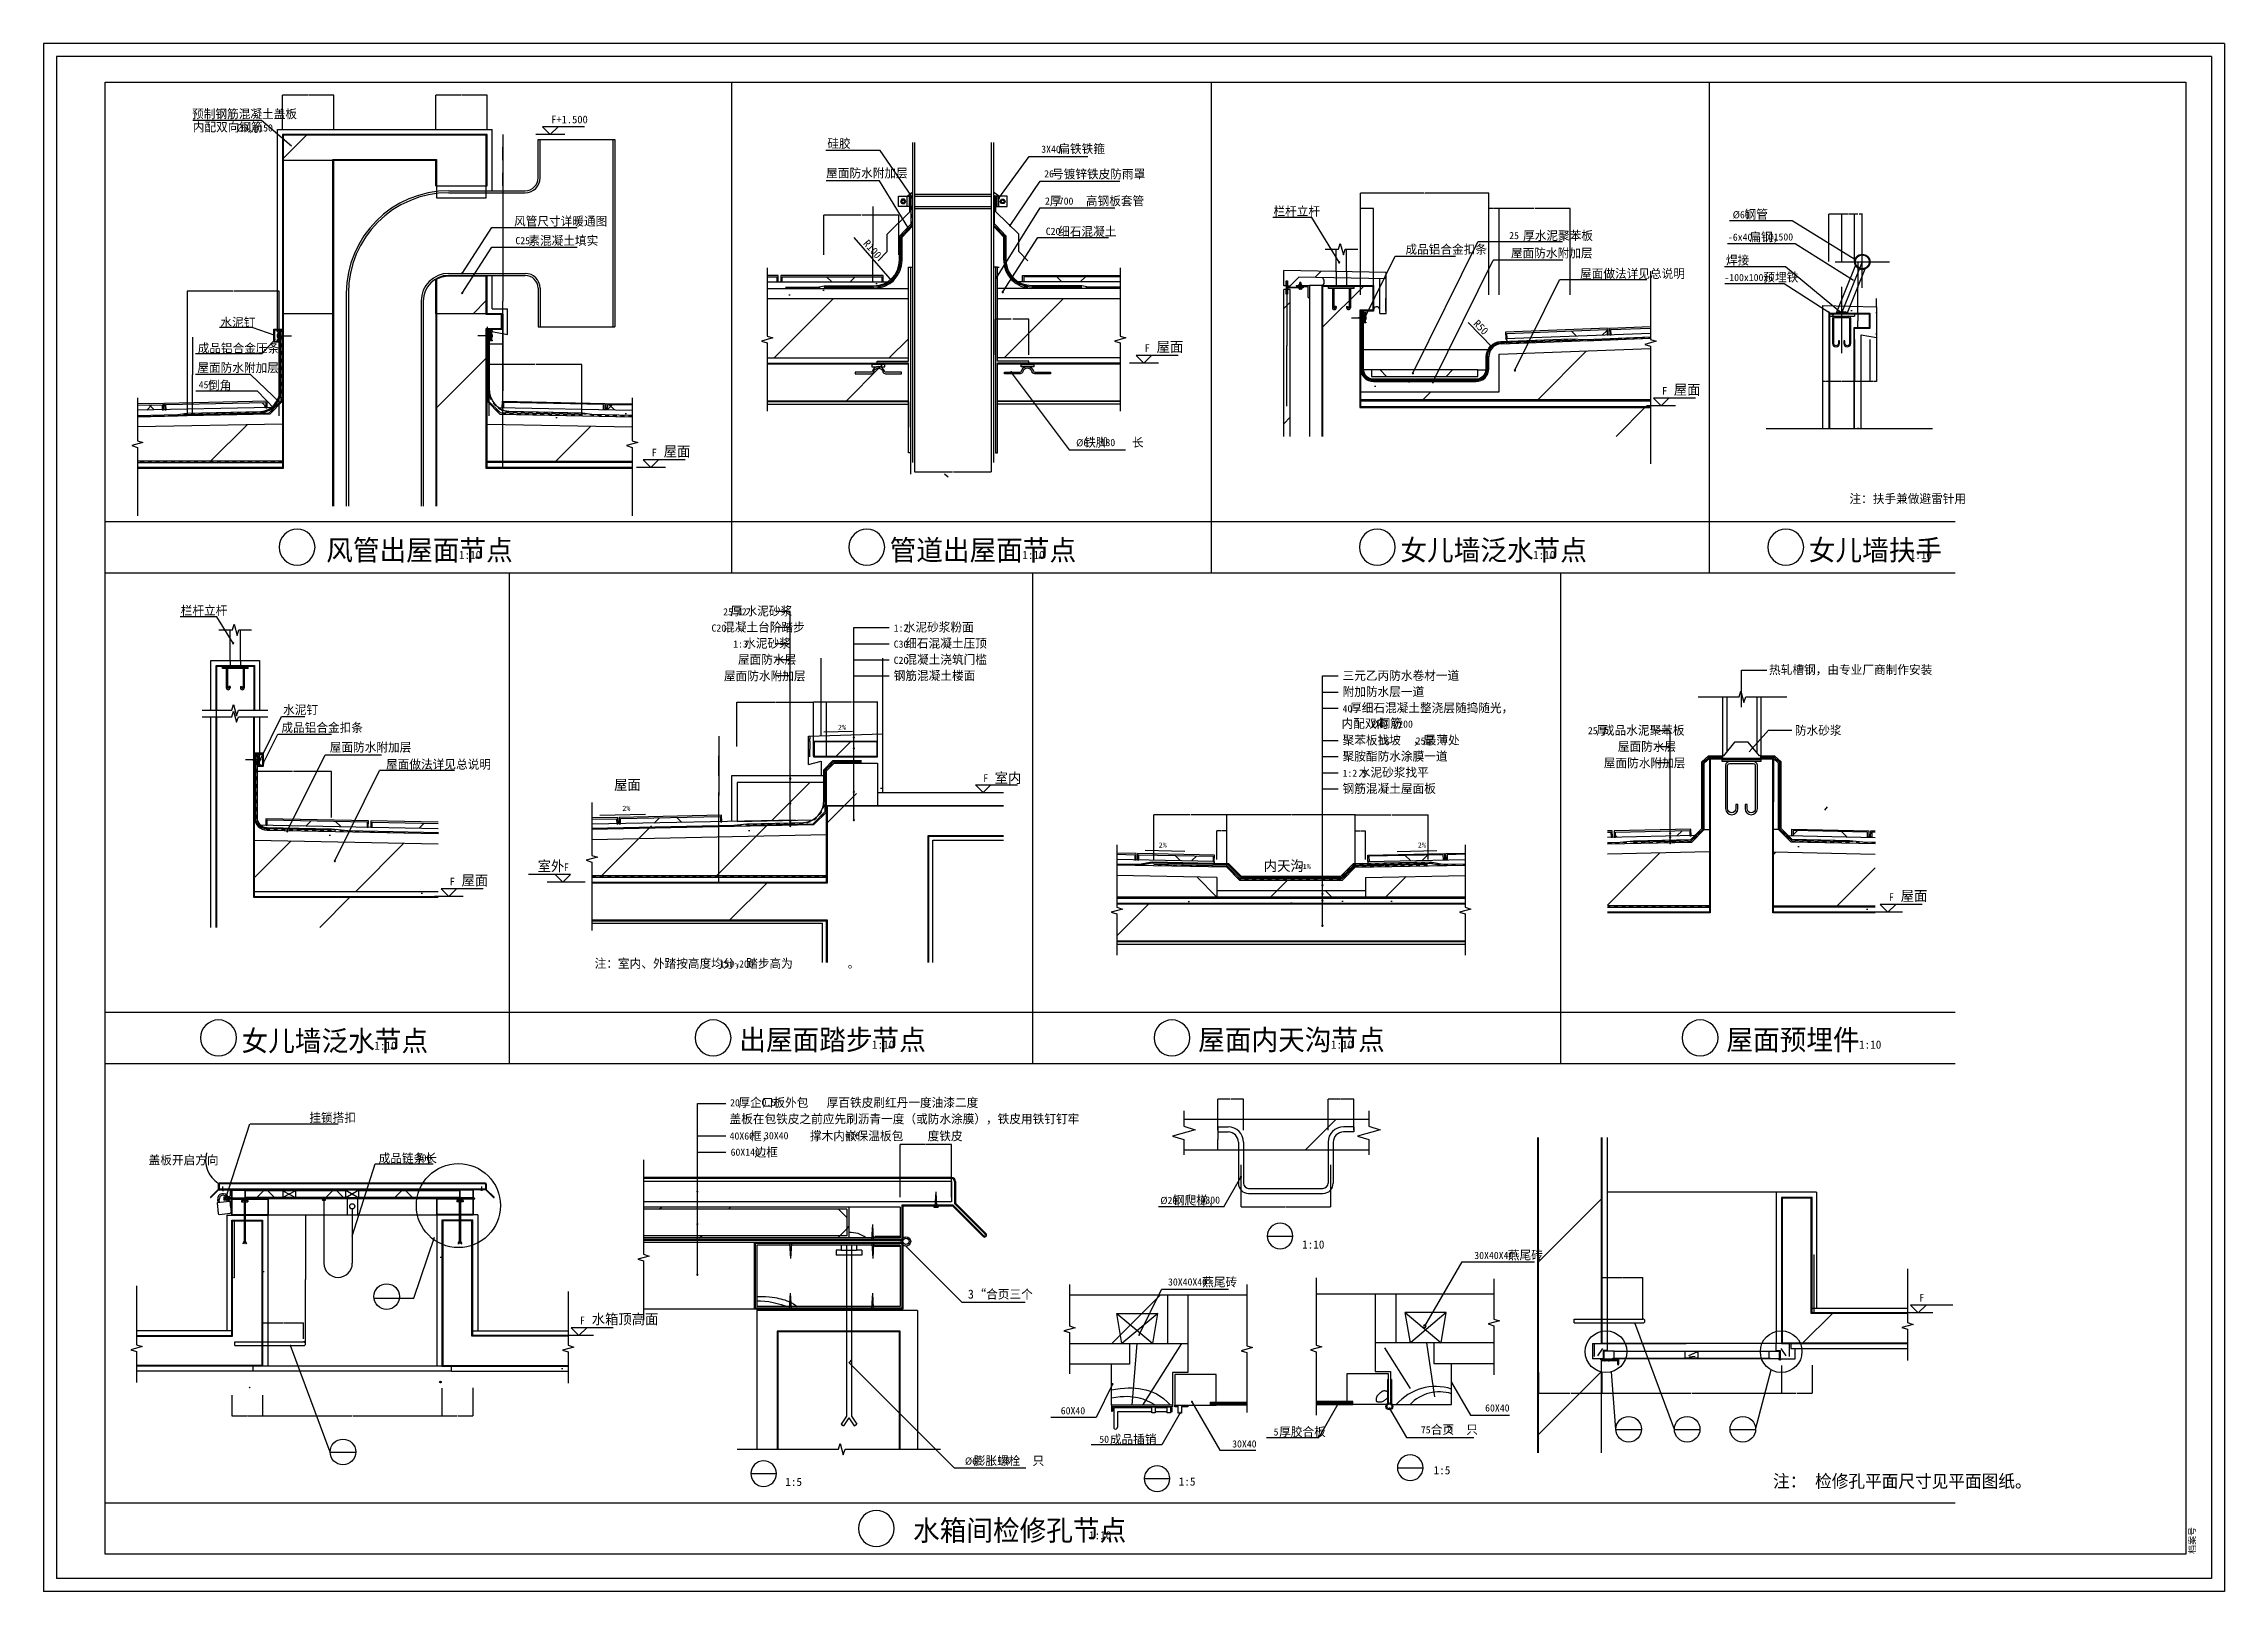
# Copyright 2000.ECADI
# Model space of a CAD drawing. Header units: metres. Extents: x -87750 to -79240, y 23888 to 29928.
import ezdxf

# ---------------------------------------------------------------- set-up
doc = ezdxf.new("R2010")
doc.units = ezdxf.units.M
for name, color, linetype in [('02', 4, 'Continuous'), ('1', 4, 'Continuous'), ('2', 7, 'Continuous'), ('3', 211, 'Continuous'), ('CWALL', 6, 'Continuous'), ('DASH', 5, 'Continuous'), ('DOTE', 1, 'Continuous'), ('JJ', 7, 'Continuous'), ('OTHER', 7, 'Continuous'), ('PLASTER', 6, 'Continuous'), ('PLINE', 9, 'Continuous'), ('PROJECTION', 2, 'Continuous'), ('PUB_DIM', 3, 'Continuous'), ('PUB_HATCH', 5, 'Continuous'), ('PUB_TEXT', 2, 'Continuous'), ('STEEL', 8, 'Continuous'), ('SURFACE', 254, 'Continuous'), ('WALL', 7, 'Continuous'), ('构造', 31, 'Continuous'), ('通用-图框C-SHET', 11, 'Continuous'), ('金属', 140, 'Continuous')]:
    doc.layers.add(name, color=color, linetype=linetype)
doc.dimstyles.get("Standard").update_dxf_attribs({"dimtxt": 2.5, "dimasz": 2.5, "dimexe": 1.25, "dimexo": 0.625, "dimtad": 1, "dimcen": 2.5, "dimazin": 3, "dimtfac": 1, "dimtmove": 0, "dimatfit": 3})
pattern_1 = [(45, (0, 0), (-224.5064, 224.5064), [])]
pattern_2 = [(45, (0, 0), (-785.772, 785.772), [])]
pattern_3 = [(45, (0, 0), (-336.7596, 336.7596), [])]

msp = doc.modelspace()

# ---------------------------------------------------------------- texts
at = {"layer": 'PUB_DIM'}
for s, p in [('F+1.500', (-85769.49, 29616.57)), ('F', (-83453.33, 28724.42)), ('F', (-81435.07, 28557.48)), ('F', (-85376.92, 28316.57)), ('F', (-84083.83, 27046.18)), ('F', (-85720.28, 26698.22)), ('F', (-86165.61, 26642.48)), ('F', (-80549.66, 26581.86)), ('F', (-80431.23, 25018.74)), ('F', (-85657.74, 24930.16))]:
    msp.add_text(s, height=30, dxfattribs=at).set_placement(p)
for s, rotation, p in [('R100', 311.11, (-84553.87, 29146.46)), ('R50', 314.24, (-82173.27, 28832.23))]:
    msp.add_text(s, height=30, rotation=rotation, dxfattribs=at).set_placement(p)
at = {"layer": 'PUB_TEXT'}
for s, height, p in [('预制钢筋混凝土盖板', 35, (-87170.79, 29636.01)), ('内配双向钢筋', 35, (-87168.09, 29584.72)), ('%%c8,@150', 28, (-86997.85, 29584.72)), ('硅胶', 35, (-84691.77, 29520.6)), ('扁铁铁箍', 35, (-83790.53, 29499.91)), ('屋面防水附加层', 35, (-84696.56, 29405.15)), ('3X40', 28, (-83857.02, 29501.49)), ('26', 28, (-83845.58, 29405.44)), ('号镀锌铁皮防雨罩', 35, (-83815.17, 29401.36)), ('2', 28, (-83842.53, 29299.48)), ('厚    高钢板套管', 35, (-83823.6, 29296.44)), ('700', 28, (-83788.64, 29298.92)), ('栏杆立杆', 35, (-82950.99, 29256.31)), ('%%c60', 28, (-81158.88, 29245.77)), ('钢管', 35, (-81112.35, 29244.13)), ('风管尺寸详暖通图', 35, (-85914.54, 29217.26)), ('C20', 28, (-83839.48, 29181.04)), ('细石混凝土', 35, (-83791.17, 29177.32)), ('25', 28, (-82031.19, 29164.51)), ('  厚水泥聚苯板', 35, (-82024.61, 29161.03)), ('扁钢，', 35, (-81093.83, 29155.58)), ('C25', 28, (-85909.08, 29144.7)), ('素混凝土填实', 35, (-85858.61, 29141.72)), ('成品铝合金扣条', 35, (-82435.98, 29107.46)), ('屋面防水附加层', 35, (-82024.21, 29092.96)), ('焊接', 35, (-81185.04, 29065.2)), ('-6x40', 28, (-81177.32, 29158.19)), ('@1500', 28, (-81018.24, 29159.2)), ('屋面做法详见总说明', 35, (-81754.62, 29012.86)), ('-100x100x6', 28, (-81191.28, 29000.91)), ('预埋铁', 35, (-81039.17, 28998.73)), ('水泥钉', 35, (-87060.32, 28822.29)), ('屋面', 40, (-83406.89, 28724.36)), ('屋面防水附加层', 35, (-87150.37, 28645.51)), ('成品铝合金压条', 35, (-87148.93, 28721.7)), ('45%%d', 28, (-87145.01, 28582.34)), ('倒角', 35, (-87108.6, 28576.96)), ('屋面', 40, (-81388.63, 28557.42)), ('屋面', 40, (-85330.48, 28316.51)), ('%%c6', 28, (-83720.95, 28356.02)), ('铁脚    长', 35, (-83689.23, 28354.22)), ('180', 28, (-83625.63, 28356.83)), ('注：扶手兼做避雷针用', 35, (-80703.29, 28134.38)), ('风管出屋面节点', 80, (-86647.26, 27911.04)), ('管道出屋面节点', 80, (-84448.72, 27911.04)), ('女儿墙泛水节点', 80, (-82455.72, 27911.04)), ('女儿墙扶手', 80, (-80861.81, 27911.04)), ('1:10', 32, (-86129.43, 27916.25)), ('1:10', 32, (-83930.9, 27916.25)), ('1:10', 32, (-81937.89, 27916.25)), ('1:10', 32, (-80467.95, 27916.25)), ('栏杆立杆', 35, (-87215.07, 27698.2)), ('C20', 28, (-85143.73, 27633.08)), ('25', 28, (-85098.48, 27696.08)), ('混凝土台阶踏步', 35, (-85098.34, 27633.08)), ('厚', 35, (-85069.45, 27696.08)), ('1', 28, (-85039.84, 27696.08)), ('：', 35, (-85041.73, 27696.08)), ('2', 28, (-85025.57, 27696.08)), ('水泥砂浆', 35, (-85011, 27696.08)), ('1:2', 28, (-84432.83, 27633.08)), ('水泥砂浆粉面', 35, (-84393.46, 27633.08)), ('1:3', 28, (-85059.28, 27570.6)), ('水泥砂浆', 35, (-85016.39, 27570.08)), ('C30', 28, (-84432.83, 27570.08)), ('细石混凝土压顶', 35, (-84387.89, 27570.08)), ('屋面防水层', 35, (-85040.59, 27507.08)), ('C20', 28, (-84432.83, 27507.08)), ('混凝土浇筑门槛', 35, (-84387.45, 27507.08)), ('热轧槽钢，由专业厂商制作安装', 35, (-81016.92, 27467.09)), ('屋面防水附加层', 35, (-85095.36, 27442.68)), ('钢筋混凝土楼面', 35, (-84432.83, 27444.08)), ('三元乙丙防水卷材一道', 35, (-82681.19, 27444.29)), ('附加防水层一道', 35, (-82681.19, 27381.29)), ('水泥钉', 35, (-86815.69, 27310.42)), ('40', 28, (-82681.19, 27318.29)), ('厚细石混凝土整浇层随捣随光，', 35, (-82652.16, 27318.29)), ('成品铝合金扣条', 35, (-86822.33, 27241.25)), ('2%', 20, (-84650.21, 27249.74)), ('内配双向', 35, (-82685.14, 27257.08)), ('聚苯板找坡  ，最薄处', 35, (-82681.19, 27192.29)), ('%%c4', 28, (-82569.28, 27258.26)), ('钢筋', 35, (-82540.69, 27258.26)), ('@200', 28, (-82483.08, 27258.26)), ('25', 28, (-81723.96, 27232.55)), ('厚', 35, (-81690.97, 27230.57)), ('成品水泥聚苯板', 35, (-81665.37, 27230.57)), ('防水砂浆', 35, (-80916.13, 27230.28)), ('屋面防水附加层', 35, (-86633.63, 27164.63)), ('聚胺酯防水涂膜一道', 35, (-82681.19, 27129.29)), ('1%', 28, (-82535.99, 27192.29)), ('25', 28, (-82395.96, 27192.29)), ('厚', 35, (-82366.93, 27192.29)), ('屋面防水层', 35, (-81607.04, 27167.57)), ('屋面做法详见总说明', 35, (-86413.87, 27097.86)), ('室内', 40, (-84038.72, 27042.12)), ('1:2.5', 28, (-82681.19, 27066.29)), ('水泥砂浆找平', 35, (-82617.82, 27066.29)), ('屋面防水附加层', 35, (-81661.8, 27103.17)), ('屋面', 40, (-85523.96, 27015.28)), ('钢筋混凝土屋面板', 35, (-82681.19, 27003.29)), ('2%', 20, (-85491.69, 26933.5)), ('2%', 20, (-83398.68, 26790.09)), ('2%', 20, (-82387.49, 26790.09)), ('室外', 40, (-85822.34, 26698.16)), ('内天沟', 40, (-82988.75, 26699)), ('i=1%', 20, (-82868.13, 26706.51)), ('屋面', 40, (-86119.17, 26642.42)), ('屋面', 40, (-80503.22, 26581.8)), ('注：室内、外踏按高度均分，踏步高为         。', 35, (-85599.94, 26320.74)), ('150~200', 28, (-85112.43, 26322)), ('女儿墙泛水节点', 80, (-86977.59, 25996.04)), ('出屋面踏步节点', 80, (-85035.32, 26000.18)), ('屋面内天沟节点', 80, (-83244.64, 26000.18)), ('屋面预埋件', 80, (-81183.59, 26000.18)), ('1:10', 32, (-86459.76, 26001.25)), ('1:10', 32, (-84517.49, 26005.39)), ('1:10', 32, (-82726.81, 26005.39)), ('1:10', 32, (-80665.76, 26005.39)), ('20', 28, (-85071.21, 25780.41)), ('厚企口板外包   厚百铁皮刷红丹一度油漆二度', 35, (-85038.67, 25777.81)), ('0.5', 28, (-84948.65, 25782.01)), ('挂锁搭扣', 35, (-86713.15, 25719.4)), ('盖板在包铁皮之前应先刷沥青一度（或防水涂膜），铁皮用铁钉钉牢', 35, (-85073.55, 25714.04)), ('40X60', 28, (-85073.21, 25650.8)), ('60X140', 28, (-85069.31, 25587.58)), ('框，      撑木内嵌保温板包    度铁皮', 35, (-84993.41, 25647.47)), ('边框', 35, (-84975.75, 25584.08)), ('30X40', 28, (-84938.78, 25652.03)), ('#26', 28, (-84621.62, 25652.03)), ('盖板开启方向', 35, (-87340.46, 25553.53)), ('成品链条长', 35, (-86442.8, 25560.72)), ('900', 28, (-86293.95, 25565.26)), ('%%c20', 28, (-83392.55, 25399.14)), ('钢爬梯,', 35, (-83343.64, 25397.04)), ('@300', 28, (-83235.58, 25400.94)), ('30X40X40', 28, (-82167.24, 25184.53)), ('燕尾砖', 35, (-82036.22, 25182.69)), ('30X40X40', 28, (-83362.35, 25081.17)), ('燕尾砖', 35, (-83228.99, 25077.59)), ('3“合页三个', 35, (-84143.45, 25030.06)), ('水箱顶高面', 40, (-85611.3, 24930.09)), ('60X40', 28, (-83780.9, 24578.76)), ('60X40', 28, (-82124.88, 24589.53)), ('5', 28, (-82950.25, 24495.83)), ('厚胶合板', 35, (-82928.64, 24493.26)), ('75', 28, (-82375.7, 24504.05)), ('合页  只', 35, (-82336.99, 24502.04)), ('2', 28, (-82272.83, 24506.36)), ('50', 28, (-83630.59, 24467.35)), ('成品插销', 35, (-83589.4, 24463.58)), ('30X40', 28, (-83112.06, 24449.17)), ('%%C6', 28, (-84154.98, 24382.22)), ('膨胀螺栓  只', 35, (-84120.67, 24380.21)), ('8', 28, (-83997.67, 24383.7)), ('注： 检修孔平面尺寸见平面图纸。', 50, (-81001.34, 24292.79)), ('水箱间检修孔节点', 80, (-84357.37, 24085.61)), ('1:10', 32, (-83670.83, 24090.82))]:
    msp.add_text(s, height=height, dxfattribs=at).set_placement(p)
at = {"layer": 'PUB_TEXT', "char_height": 32, "attachment_point": 1}
for s, insert in [('1:10', (-82839.11, 25257.25)), ('1:5', (-82325.86, 24376.39)), ('1:5', (-84856.01, 24331.01)), ('1:5', (-83320.53, 24332.3))]:
    msp.add_mtext(s, dxfattribs=dict(at, insert=insert))

# ---------------------------------------------------------------- blocks, each defined once
blk = doc.blocks.new('ECADIA1')
at = {"layer": '通用-图框C-SHET'}
for p, q in [((856, 609.5), (5, 609.5)), ((5, 609.5), (5, 5.5)), ((10, 604.5), (10, 10.5)), ((851, 604.5), (10, 604.5)), ((851, 604.5), (851, 10.5)), ((856, 609.5), (856, 5.5)), ((851, 10.5), (10, 10.5)), ((856, 5.5), (5, 5.5))]:
    blk.add_line(p, q, dxfattribs=at)
blk.add_lwpolyline([(29, 594.5), (841, 594.5), (841, 20), (29, 20)], close=True, dxfattribs=at)
blk.add_text('档案号', height=2.5, rotation=90, dxfattribs=at).set_placement((844.69, 20.16))
blk = doc.blocks.new('_INDEX1')
blk.add_lwpolyline([(-0.5, 0, 1), (0.5, 0, 1)], format="xyb", close=True)
blk = doc.blocks.new('_DOT')
blk.add_lwpolyline([(-0.05, 0, 1), (0.05, 0, 1)], format="xyb", close=True)
blk = doc.blocks.new('_CLOSEDFILLED')
at = {"color": 0, "linetype": 'BYBLOCK'}
blk.add_solid([(-1, 0), (0, 0), (-1, 0)], dxfattribs=at)
blk = doc.blocks.new('*D1')
for p, q in [((-85045.6, 27184.64), (-85045.6, 27358.29)), ((-85045.35, 27358.29), (-84897.1, 27358.29)), ((-84894.1, 27358.29), (-84745.85, 27358.29)), ((-84745.6, 27184.64), (-84745.6, 27358.29))]:
    blk.add_line(p, q)
at = {"layer": 'Defpoints'}
for p in [(-85045.6, 27358.29), (-85045.6, 27184.64), (-84745.6, 27184.64)]:
    blk.add_point(p, dxfattribs=at)
at = {"layer": 'PUB_DIM', "xscale": 0.25, "yscale": 0.25, "rotation": 180}
blk.add_blockref('_CLOSEDFILLED', (-85045.6, 27358.29), dxfattribs=at)
at = {"layer": 'PUB_DIM', "xscale": 0.25, "yscale": 0.25}
blk.add_blockref('_CLOSEDFILLED', (-84745.6, 27358.29), dxfattribs=at)
at = {"layer": 'PUB_DIM', "insert": (-84895.6, 27358.29), "char_height": 1, "attachment_point": 5}
blk.add_mtext('300', dxfattribs=at)
blk = doc.blocks.new('*D2')
for p, q in [((-85957.65, 29572.99), (-85957.65, 28922.99)), ((-85957.9, 28922.99), (-85958.15, 28922.99)), ((-85957.65, 28272.99), (-85957.65, 28922.99)), ((-85957.65, 28922.99), (-85957.65, 28922.99)), ((-85957.4, 28922.99), (-85957.15, 28922.99))]:
    blk.add_line(p, q)
at = {"layer": 'Defpoints'}
for p in [(-85957.65, 29572.99), (-85957.65, 28922.99), (-85957.65, 28272.99)]:
    blk.add_point(p, dxfattribs=at)
at = {"layer": 'PUB_DIM', "xscale": 0.25, "yscale": 0.25}
blk.add_blockref('_CLOSEDFILLED', (-85957.65, 28922.99), dxfattribs=at)
at = {"layer": 'PUB_DIM', "xscale": 0.25, "yscale": 0.25, "rotation": 180}
blk.add_blockref('_CLOSEDFILLED', (-85957.65, 28922.99), dxfattribs=at)
at = {"layer": 'PUB_DIM', "insert": (-85957.65, 28924.115), "char_height": 1, "attachment_point": 5}
blk.add_mtext('1500', dxfattribs=at)
blk = doc.blocks.new('*D3')
for p, q in [((-85115.6, 27204.64), (-85115.6, 27005.06)), ((-85115.85, 27005.06), (-85116.1, 27005.06)), ((-85115.6, 26654.64), (-85115.6, 27005.06)), ((-85115.6, 27005.06), (-85115.6, 27005.06)), ((-85115.35, 27005.06), (-85115.1, 27005.06))]:
    blk.add_line(p, q)
at = {"layer": 'Defpoints'}
for p in [(-85115.6, 27204.64), (-85115.6, 27005.06), (-85115.6, 26654.64)]:
    blk.add_point(p, dxfattribs=at)
at = {"layer": 'PUB_DIM', "xscale": 0.25, "yscale": 0.25}
blk.add_blockref('_CLOSEDFILLED', (-85115.6, 27005.06), dxfattribs=at)
at = {"layer": 'PUB_DIM', "xscale": 0.25, "yscale": 0.25, "rotation": 180}
blk.add_blockref('_CLOSEDFILLED', (-85115.6, 27005.06), dxfattribs=at)
at = {"layer": 'PUB_DIM', "insert": (-85115.6, 27006.185), "char_height": 1, "attachment_point": 5}
blk.add_mtext('0', dxfattribs=at)
blk = doc.blocks.new('*D4')
for p, q in [((-87077.26, 27500.83), (-87077.26, 27049.87)), ((-87077.51, 27049.87), (-87077.76, 27049.87)), ((-87077.26, 26598.9), (-87077.26, 27049.87)), ((-87077.26, 27049.87), (-87077.26, 27049.87)), ((-87077.01, 27049.87), (-87076.76, 27049.87))]:
    blk.add_line(p, q)
at = {"layer": 'Defpoints'}
for p in [(-87077.26, 27500.83), (-87077.26, 27049.87), (-87077.26, 26598.9)]:
    blk.add_point(p, dxfattribs=at)
at = {"layer": 'PUB_DIM', "xscale": 0.25, "yscale": 0.25}
blk.add_blockref('_CLOSEDFILLED', (-87077.26, 27049.87), dxfattribs=at)
at = {"layer": 'PUB_DIM', "xscale": 0.25, "yscale": 0.25, "rotation": 180}
blk.add_blockref('_CLOSEDFILLED', (-87077.26, 27049.87), dxfattribs=at)
at = {"layer": 'PUB_DIM', "insert": (-87077.26, 27050.995), "char_height": 1, "attachment_point": 5}
blk.add_mtext('>600', dxfattribs=at)
blk = doc.blocks.new('*D5')
for p, q in [((-86895.53, 24873.34), (-86895.53, 24935.04)), ((-86895.28, 24935.04), (-86817.03, 24935.04)), ((-86814.03, 24935.04), (-86735.78, 24935.04)), ((-86735.53, 24873.34), (-86735.53, 24935.04))]:
    blk.add_line(p, q)
at = {"layer": 'Defpoints'}
for p in [(-86895.53, 24935.04), (-86895.53, 24873.34), (-86735.53, 24873.34)]:
    blk.add_point(p, dxfattribs=at)
at = {"layer": 'PUB_DIM', "xscale": 0.25, "yscale": 0.25, "rotation": 180}
blk.add_blockref('_CLOSEDFILLED', (-86895.53, 24935.04), dxfattribs=at)
at = {"layer": 'PUB_DIM', "xscale": 0.25, "yscale": 0.25}
blk.add_blockref('_CLOSEDFILLED', (-86735.53, 24935.04), dxfattribs=at)
at = {"layer": 'PUB_DIM', "insert": (-86815.53, 24935.04), "char_height": 1, "attachment_point": 5}
blk.add_mtext('160', dxfattribs=at)
blk = doc.blocks.new('*D6')
for p, q in [((-86195.54, 24680.04), (-86195.54, 24573.14)), ((-86895.54, 24653.78), (-86895.54, 24573.14)), ((-86895.29, 24573.14), (-86547.04, 24573.14)), ((-86544.04, 24573.14), (-86195.79, 24573.14))]:
    blk.add_line(p, q)
at = {"layer": 'Defpoints'}
for p in [(-86195.54, 24680.04), (-86895.54, 24653.78), (-86895.54, 24573.14)]:
    blk.add_point(p, dxfattribs=at)
at = {"layer": 'PUB_DIM', "xscale": 0.25, "yscale": 0.25, "rotation": 180}
blk.add_blockref('_CLOSEDFILLED', (-86895.54, 24573.14), dxfattribs=at)
at = {"layer": 'PUB_DIM', "xscale": 0.25, "yscale": 0.25}
blk.add_blockref('_CLOSEDFILLED', (-86195.54, 24573.14), dxfattribs=at)
at = {"layer": 'PUB_DIM', "insert": (-86545.54, 24573.14), "char_height": 1, "attachment_point": 5}
blk.add_mtext('700', dxfattribs=at)
blk = doc.blocks.new('*D7')
for p, q in [((-87006.41, 25337.05), (-87006.41, 25111.81)), ((-87012.47, 25111.81), (-87015.78, 25111.81)), ((-87015.53, 24886.57), (-87015.53, 25111.81)), ((-87006.16, 25111.81), (-87009.47, 25111.81))]:
    blk.add_line(p, q)
at = {"layer": 'Defpoints'}
for p in [(-87006.41, 25337.05), (-87006.41, 25111.81), (-87015.53, 24886.57)]:
    blk.add_point(p, dxfattribs=at)
at = {"layer": 'PUB_DIM', "xscale": 0.25, "yscale": 0.25}
blk.add_blockref('_CLOSEDFILLED', (-87015.53, 25111.81), dxfattribs=at)
at = {"layer": 'PUB_DIM', "xscale": 0.25, "yscale": 0.25, "rotation": 180}
blk.add_blockref('_CLOSEDFILLED', (-87006.41, 25111.81), dxfattribs=at)
at = {"layer": 'PUB_DIM', "insert": (-87010.97, 25111.81), "char_height": 1, "attachment_point": 5}
blk.add_mtext('450', dxfattribs=at)
blk = doc.blocks.new('*D8')
for p, q in [((-87015.51, 24653.78), (-87015.51, 24573.14)), ((-86895.54, 24653.78), (-86895.54, 24573.14)), ((-87015.26, 24573.14), (-86957.025, 24573.14)), ((-86954.025, 24573.14), (-86895.79, 24573.14))]:
    blk.add_line(p, q)
at = {"layer": 'Defpoints'}
for p in [(-87015.51, 24653.78), (-86895.54, 24653.78), (-87015.51, 24573.14)]:
    blk.add_point(p, dxfattribs=at)
at = {"layer": 'PUB_DIM', "xscale": 0.25, "yscale": 0.25, "rotation": 180}
blk.add_blockref('_CLOSEDFILLED', (-87015.51, 24573.14), dxfattribs=at)
at = {"layer": 'PUB_DIM', "xscale": 0.25, "yscale": 0.25}
blk.add_blockref('_CLOSEDFILLED', (-86895.54, 24573.14), dxfattribs=at)
at = {"layer": 'PUB_DIM', "insert": (-86955.525, 24573.14), "char_height": 1, "attachment_point": 5}
blk.add_mtext('120', dxfattribs=at)
blk = doc.blocks.new('*D9')
for p, q in [((-86728.03, 25355.81), (-86728.03, 25104.94)), ((-86728.28, 25104.94), (-86728.53, 25104.94)), ((-86728.03, 24854.07), (-86728.03, 25104.94)), ((-86728.03, 25104.94), (-86728.03, 25104.94)), ((-86727.78, 25104.94), (-86727.53, 25104.94))]:
    blk.add_line(p, q)
at = {"layer": 'Defpoints'}
for p in [(-86728.03, 25355.81), (-86728.03, 25104.94), (-86728.03, 24854.07)]:
    blk.add_point(p, dxfattribs=at)
at = {"layer": 'PUB_DIM', "xscale": 0.25, "yscale": 0.25}
blk.add_blockref('_CLOSEDFILLED', (-86728.03, 25104.94), dxfattribs=at)
at = {"layer": 'PUB_DIM', "xscale": 0.25, "yscale": 0.25, "rotation": 180}
blk.add_blockref('_CLOSEDFILLED', (-86728.03, 25104.94), dxfattribs=at)
at = {"layer": 'PUB_DIM', "insert": (-86728.03, 25106.065), "char_height": 1, "attachment_point": 5}
blk.add_mtext('450~600', dxfattribs=at)
blk = doc.blocks.new('*D10')
for p, q in [((-86195.54, 24680.04), (-86195.54, 24573.14)), ((-86075.54, 24681.84), (-86075.54, 24573.14)), ((-86195.29, 24573.14), (-86137.04, 24573.14)), ((-86134.04, 24573.14), (-86075.79, 24573.14))]:
    blk.add_line(p, q)
at = {"layer": 'Defpoints'}
for p in [(-86195.54, 24680.04), (-86075.54, 24681.84), (-86195.54, 24573.14)]:
    blk.add_point(p, dxfattribs=at)
at = {"layer": 'PUB_DIM', "xscale": 0.25, "yscale": 0.25, "rotation": 180}
blk.add_blockref('_CLOSEDFILLED', (-86195.54, 24573.14), dxfattribs=at)
at = {"layer": 'PUB_DIM', "xscale": 0.25, "yscale": 0.25}
blk.add_blockref('_CLOSEDFILLED', (-86075.54, 24573.14), dxfattribs=at)
at = {"layer": 'PUB_DIM', "insert": (-86135.54, 24573.14), "char_height": 1, "attachment_point": 5}
blk.add_mtext('120', dxfattribs=at)
blk = doc.blocks.new('*D11')
for p, q in [((-86779.26, 27086.59), (-86927.51, 27086.59)), ((-86927.26, 26907.92), (-86927.26, 27086.59)), ((-86627.01, 27086.59), (-86775.26, 27086.59)), ((-86627.26, 26907.92), (-86627.26, 27086.59))]:
    blk.add_line(p, q)
at = {"layer": 'Defpoints'}
for p in [(-86627.26, 27086.59), (-86927.26, 26907.92), (-86627.26, 26907.92)]:
    blk.add_point(p, dxfattribs=at)
at = {"layer": 'PUB_DIM', "xscale": 0.25, "yscale": 0.25}
blk.add_blockref('_CLOSEDFILLED', (-86927.26, 27086.59), dxfattribs=at)
at = {"layer": 'PUB_DIM', "xscale": 0.25, "yscale": 0.25, "rotation": 180}
blk.add_blockref('_CLOSEDFILLED', (-86627.26, 27086.59), dxfattribs=at)
at = {"layer": 'PUB_DIM', "insert": (-86777.26, 27086.59), "char_height": 1, "attachment_point": 5}
blk.add_mtext('>250', dxfattribs=at)
blk = doc.blocks.new('*D12')
for p, q in [((-87077.26, 27129.71), (-87077.26, 26993.57)), ((-87077.51, 26993.57), (-87077.76, 26993.57)), ((-87077.26, 26857.42), (-87077.26, 26993.57)), ((-87077.26, 26993.57), (-87077.26, 26993.57)), ((-87077.01, 26993.57), (-87076.76, 26993.57))]:
    blk.add_line(p, q)
at = {"layer": 'Defpoints'}
for p in [(-87077.26, 27129.71), (-87077.26, 26993.57), (-87077.26, 26857.42)]:
    blk.add_point(p, dxfattribs=at)
at = {"layer": 'PUB_DIM', "xscale": 0.25, "yscale": 0.25}
blk.add_blockref('_CLOSEDFILLED', (-87077.26, 26993.57), dxfattribs=at)
at = {"layer": 'PUB_DIM', "xscale": 0.25, "yscale": 0.25, "rotation": 180}
blk.add_blockref('_CLOSEDFILLED', (-87077.26, 26993.57), dxfattribs=at)
at = {"layer": 'PUB_DIM', "insert": (-87077.26, 26994.695), "char_height": 1, "attachment_point": 5}
blk.add_mtext('>250', dxfattribs=at)
blk = doc.blocks.new('*D13')
for p, q in [((-85115.85, 27148.14), (-85116.1, 27148.14)), ((-85115.6, 27225.45), (-85115.6, 27148.14)), ((-85115.6, 27070.82), (-85115.6, 27148.14)), ((-85115.6, 27148.14), (-85115.6, 27148.14)), ((-85115.35, 27148.14), (-85115.1, 27148.14))]:
    blk.add_line(p, q)
at = {"layer": 'Defpoints'}
for p in [(-85115.6, 27225.45), (-85115.6, 27148.14), (-85115.6, 27070.82)]:
    blk.add_point(p, dxfattribs=at)
at = {"layer": 'PUB_DIM', "xscale": 0.25, "yscale": 0.25}
blk.add_blockref('_CLOSEDFILLED', (-85115.6, 27148.14), dxfattribs=at)
at = {"layer": 'PUB_DIM', "xscale": 0.25, "yscale": 0.25, "rotation": 180}
blk.add_blockref('_CLOSEDFILLED', (-85115.6, 27148.14), dxfattribs=at)
at = {"layer": 'PUB_DIM', "insert": (-85115.6, 27149.265), "char_height": 1, "attachment_point": 5}
blk.add_mtext('EQ', dxfattribs=at)
blk = doc.blocks.new('*D14')
for p, q in [((-85115.6, 27070.82), (-85115.6, 26993.5)), ((-85115.85, 26993.5), (-85116.1, 26993.5)), ((-85115.6, 26916.19), (-85115.6, 26993.5)), ((-85115.6, 26993.5), (-85115.6, 26993.5)), ((-85115.35, 26993.5), (-85115.1, 26993.5))]:
    blk.add_line(p, q)
at = {"layer": 'Defpoints'}
for p in [(-85115.6, 27070.82), (-85115.6, 26993.5), (-85115.6, 26916.19)]:
    blk.add_point(p, dxfattribs=at)
at = {"layer": 'PUB_DIM', "xscale": 0.25, "yscale": 0.25}
blk.add_blockref('_CLOSEDFILLED', (-85115.6, 26993.5), dxfattribs=at)
at = {"layer": 'PUB_DIM', "xscale": 0.25, "yscale": 0.25, "rotation": 180}
blk.add_blockref('_CLOSEDFILLED', (-85115.6, 26993.5), dxfattribs=at)
at = {"layer": 'PUB_DIM', "insert": (-85115.6, 26994.625), "char_height": 1, "attachment_point": 5}
blk.add_mtext('EQ', dxfattribs=at)
blk = doc.blocks.new('*D15')
for p, q in [((-87012.055, 28961.16), (-87189.46, 28961.16)), ((-87189.21, 28475.09), (-87189.21, 28961.16)), ((-86830.65, 28961.16), (-87008.055, 28961.16)), ((-86830.9, 28475.09), (-86830.9, 28961.16))]:
    blk.add_line(p, q)
at = {"layer": 'Defpoints'}
for p in [(-86830.9, 28961.16), (-87189.21, 28475.09), (-86830.9, 28475.09)]:
    blk.add_point(p, dxfattribs=at)
at = {"layer": 'PUB_DIM', "xscale": 0.25, "yscale": 0.25}
blk.add_blockref('_CLOSEDFILLED', (-87189.21, 28961.16), dxfattribs=at)
at = {"layer": 'PUB_DIM', "xscale": 0.25, "yscale": 0.25, "rotation": 180}
blk.add_blockref('_CLOSEDFILLED', (-86830.9, 28961.16), dxfattribs=at)
at = {"layer": 'PUB_DIM', "insert": (-87010.055, 28961.16), "char_height": 1, "attachment_point": 5}
blk.add_mtext('>250', dxfattribs=at)
blk = doc.blocks.new('*D16')
for p, q in [((-87169.23, 28782.26), (-87169.23, 28634.76)), ((-87169.48, 28634.76), (-87169.73, 28634.76)), ((-87169.23, 28487.25), (-87169.23, 28634.76)), ((-87169.23, 28634.76), (-87169.23, 28634.76)), ((-87168.98, 28634.76), (-87168.73, 28634.76))]:
    blk.add_line(p, q)
at = {"layer": 'Defpoints'}
for p in [(-87169.23, 28782.26), (-87169.23, 28634.76), (-87169.23, 28487.25)]:
    blk.add_point(p, dxfattribs=at)
at = {"layer": 'PUB_DIM', "xscale": 0.25, "yscale": 0.25}
blk.add_blockref('_CLOSEDFILLED', (-87169.23, 28634.76), dxfattribs=at)
at = {"layer": 'PUB_DIM', "xscale": 0.25, "yscale": 0.25, "rotation": 180}
blk.add_blockref('_CLOSEDFILLED', (-87169.23, 28634.76), dxfattribs=at)
at = {"layer": 'PUB_DIM', "insert": (-87169.23, 28635.885), "char_height": 1, "attachment_point": 5}
blk.add_mtext('>250', dxfattribs=at)
blk = doc.blocks.new('*D17')
for p, q in [((-85957.65, 28872.98), (-85957.65, 28572.99)), ((-85957.9, 28572.99), (-85958.15, 28572.99)), ((-85957.65, 28272.99), (-85957.65, 28572.99)), ((-85957.65, 28572.99), (-85957.65, 28572.99)), ((-85957.4, 28572.99), (-85957.15, 28572.99))]:
    blk.add_line(p, q)
at = {"layer": 'Defpoints'}
for p in [(-85957.65, 28872.98), (-85957.65, 28572.99), (-85957.65, 28272.99)]:
    blk.add_point(p, dxfattribs=at)
at = {"layer": 'PUB_DIM', "xscale": 0.25, "yscale": 0.25}
blk.add_blockref('_CLOSEDFILLED', (-85957.65, 28572.99), dxfattribs=at)
at = {"layer": 'PUB_DIM', "xscale": 0.25, "yscale": 0.25, "rotation": 180}
blk.add_blockref('_CLOSEDFILLED', (-85957.65, 28572.99), dxfattribs=at)
at = {"layer": 'PUB_DIM', "insert": (-85957.65, 28574.115), "char_height": 1, "attachment_point": 5}
blk.add_mtext('0', dxfattribs=at)
blk = doc.blocks.new('*D18')
for p, q in [((-85957.65, 28872.98), (-85957.65, 28842.98)), ((-85957.9, 28842.98), (-85958.15, 28842.98)), ((-85957.65, 28812.98), (-85957.65, 28842.98)), ((-85957.65, 28842.98), (-85957.65, 28842.98)), ((-85957.4, 28842.98), (-85957.15, 28842.98))]:
    blk.add_line(p, q)
at = {"layer": 'Defpoints'}
for p in [(-85957.65, 28872.98), (-85957.65, 28842.98), (-85957.65, 28812.98)]:
    blk.add_point(p, dxfattribs=at)
at = {"layer": 'PUB_DIM', "xscale": 0.25, "yscale": 0.25}
blk.add_blockref('_CLOSEDFILLED', (-85957.65, 28842.98), dxfattribs=at)
at = {"layer": 'PUB_DIM', "xscale": 0.25, "yscale": 0.25, "rotation": 180}
blk.add_blockref('_CLOSEDFILLED', (-85957.65, 28842.98), dxfattribs=at)
at = {"layer": 'PUB_DIM', "insert": (-85957.65, 28844.105), "char_height": 1, "attachment_point": 5}
blk.add_mtext('0', dxfattribs=at)
blk = doc.blocks.new('*D19')
for p, q in [((-86019.74, 28822.58), (-86019.74, 28754.57)), ((-85959.74, 28822.58), (-85959.74, 28754.57)), ((-85990.74, 28754.57), (-86019.99, 28754.57)), ((-85959.49, 28754.57), (-85988.74, 28754.57))]:
    blk.add_line(p, q)
at = {"layer": 'Defpoints'}
for p in [(-86019.74, 28822.58), (-85959.74, 28822.58), (-85959.74, 28754.57)]:
    blk.add_point(p, dxfattribs=at)
at = {"layer": 'PUB_DIM', "xscale": 0.25, "yscale": 0.25}
blk.add_blockref('_CLOSEDFILLED', (-86019.74, 28754.57), dxfattribs=at)
at = {"layer": 'PUB_DIM', "xscale": 0.25, "yscale": 0.25, "rotation": 180}
blk.add_blockref('_CLOSEDFILLED', (-85959.74, 28754.57), dxfattribs=at)
at = {"layer": 'PUB_DIM', "insert": (-85989.74, 28754.57), "char_height": 1, "attachment_point": 5}
blk.add_mtext('60', dxfattribs=at)
blk = doc.blocks.new('*D20')
for p, q in [((-85832.455, 28675.4), (-86011.15, 28675.4)), ((-86010.9, 28475.09), (-86010.9, 28675.4)), ((-85649.76, 28675.4), (-85828.455, 28675.4)), ((-85650.01, 28475.09), (-85650.01, 28675.4))]:
    blk.add_line(p, q)
at = {"layer": 'Defpoints'}
for p in [(-85650.01, 28675.4), (-86010.9, 28475.09), (-85650.01, 28475.09)]:
    blk.add_point(p, dxfattribs=at)
at = {"layer": 'PUB_DIM', "xscale": 0.25, "yscale": 0.25}
blk.add_blockref('_CLOSEDFILLED', (-86010.9, 28675.4), dxfattribs=at)
at = {"layer": 'PUB_DIM', "xscale": 0.25, "yscale": 0.25, "rotation": 180}
blk.add_blockref('_CLOSEDFILLED', (-85650.01, 28675.4), dxfattribs=at)
at = {"layer": 'PUB_DIM', "insert": (-85830.455, 28675.4), "char_height": 1, "attachment_point": 5}
blk.add_mtext('>250', dxfattribs=at)
blk = doc.blocks.new('*D21')
for p, q in [((-85957.65, 29572.99), (-85957.65, 29522.99)), ((-85957.9, 29522.99), (-85958.15, 29522.99)), ((-85957.65, 29472.99), (-85957.65, 29522.99)), ((-85957.65, 29522.99), (-85957.65, 29522.99)), ((-85957.4, 29522.99), (-85957.15, 29522.99))]:
    blk.add_line(p, q)
at = {"layer": 'Defpoints'}
for p in [(-85957.65, 29572.99), (-85957.65, 29522.99), (-85957.65, 29472.99)]:
    blk.add_point(p, dxfattribs=at)
at = {"layer": 'PUB_DIM', "xscale": 0.25, "yscale": 0.25}
blk.add_blockref('_CLOSEDFILLED', (-85957.65, 29522.99), dxfattribs=at)
at = {"layer": 'PUB_DIM', "xscale": 0.25, "yscale": 0.25, "rotation": 180}
blk.add_blockref('_CLOSEDFILLED', (-85957.65, 29522.99), dxfattribs=at)
at = {"layer": 'PUB_DIM', "insert": (-85957.65, 29524.115), "char_height": 1, "attachment_point": 5}
blk.add_mtext('0', dxfattribs=at)
blk = doc.blocks.new('*D22')
for p, q in [((-85957.65, 29472.99), (-85957.65, 29422.99)), ((-85957.9, 29422.99), (-85958.15, 29422.99)), ((-85957.65, 29372.99), (-85957.65, 29422.99)), ((-85957.65, 29422.99), (-85957.65, 29422.99)), ((-85957.4, 29422.99), (-85957.15, 29422.99))]:
    blk.add_line(p, q)
at = {"layer": 'Defpoints'}
for p in [(-85957.65, 29472.99), (-85957.65, 29422.99), (-85957.65, 29372.99)]:
    blk.add_point(p, dxfattribs=at)
at = {"layer": 'PUB_DIM', "xscale": 0.25, "yscale": 0.25}
blk.add_blockref('_CLOSEDFILLED', (-85957.65, 29422.99), dxfattribs=at)
at = {"layer": 'PUB_DIM', "xscale": 0.25, "yscale": 0.25, "rotation": 180}
blk.add_blockref('_CLOSEDFILLED', (-85957.65, 29422.99), dxfattribs=at)
at = {"layer": 'PUB_DIM', "insert": (-85957.65, 29424.115), "char_height": 1, "attachment_point": 5}
blk.add_mtext('0', dxfattribs=at)
blk = doc.blocks.new('*D23')
for p, q in [((-86121.24, 29726.99), (-86219.99, 29726.99)), ((-86219.74, 29592.98), (-86219.74, 29726.99)), ((-86019.49, 29726.99), (-86118.24, 29726.99)), ((-86019.74, 29592.98), (-86019.74, 29726.99))]:
    blk.add_line(p, q)
at = {"layer": 'Defpoints'}
for p in [(-86019.74, 29726.99), (-86219.74, 29592.98), (-86019.74, 29592.98)]:
    blk.add_point(p, dxfattribs=at)
at = {"layer": 'PUB_DIM', "xscale": 0.25, "yscale": 0.25}
blk.add_blockref('_CLOSEDFILLED', (-86219.74, 29726.99), dxfattribs=at)
at = {"layer": 'PUB_DIM', "xscale": 0.25, "yscale": 0.25, "rotation": 180}
blk.add_blockref('_CLOSEDFILLED', (-86019.74, 29726.99), dxfattribs=at)
at = {"layer": 'PUB_DIM', "insert": (-86119.74, 29726.99), "char_height": 1, "attachment_point": 5}
blk.add_mtext('200', dxfattribs=at)
blk = doc.blocks.new('*D24')
for p, q in [((-86719.49, 29726.99), (-86818.24, 29726.99)), ((-86817.99, 29592.98), (-86817.99, 29726.99)), ((-86617.74, 29726.99), (-86716.49, 29726.99)), ((-86617.99, 29592.98), (-86617.99, 29726.99))]:
    blk.add_line(p, q)
at = {"layer": 'Defpoints'}
for p in [(-86617.99, 29726.99), (-86817.99, 29592.98), (-86617.99, 29592.98)]:
    blk.add_point(p, dxfattribs=at)
at = {"layer": 'PUB_DIM', "xscale": 0.25, "yscale": 0.25}
blk.add_blockref('_CLOSEDFILLED', (-86817.99, 29726.99), dxfattribs=at)
at = {"layer": 'PUB_DIM', "xscale": 0.25, "yscale": 0.25, "rotation": 180}
blk.add_blockref('_CLOSEDFILLED', (-86617.99, 29726.99), dxfattribs=at)
at = {"layer": 'PUB_DIM', "insert": (-86717.99, 29726.99), "char_height": 1, "attachment_point": 5}
blk.add_mtext('200', dxfattribs=at)
blk = doc.blocks.new('*D25')
for p, q in [((-82091.76, 29284.41), (-82111.01, 29284.41)), ((-82110.76, 28947.19), (-82110.76, 29284.41)), ((-82070.51, 29284.41), (-82089.76, 29284.41)), ((-82070.76, 28947.19), (-82070.76, 29284.41))]:
    blk.add_line(p, q)
at = {"layer": 'Defpoints'}
for p in [(-82070.76, 29284.41), (-82110.76, 28947.19), (-82070.76, 28947.19)]:
    blk.add_point(p, dxfattribs=at)
at = {"layer": 'PUB_DIM', "xscale": 0.25, "yscale": 0.25}
blk.add_blockref('_CLOSEDFILLED', (-82110.76, 29284.41), dxfattribs=at)
at = {"layer": 'PUB_DIM', "xscale": 0.25, "yscale": 0.25, "rotation": 180}
blk.add_blockref('_CLOSEDFILLED', (-82070.76, 29284.41), dxfattribs=at)
at = {"layer": 'PUB_DIM', "insert": (-82090.76, 29284.41), "char_height": 1, "attachment_point": 5}
blk.add_mtext('40', dxfattribs=at)
blk = doc.blocks.new('*D26')
for p, q in [((-81933.86, 29284.41), (-82071.01, 29284.41)), ((-82070.76, 28947.19), (-82070.76, 29284.41)), ((-81792.71, 29284.41), (-81929.86, 29284.41)), ((-81792.96, 28947.19), (-81792.96, 29284.41))]:
    blk.add_line(p, q)
at = {"layer": 'Defpoints'}
for p in [(-81792.96, 29284.41), (-82070.76, 28947.19), (-81792.96, 28947.19)]:
    blk.add_point(p, dxfattribs=at)
at = {"layer": 'PUB_DIM', "xscale": 0.25, "yscale": 0.25}
blk.add_blockref('_CLOSEDFILLED', (-82070.76, 29284.41), dxfattribs=at)
at = {"layer": 'PUB_DIM', "xscale": 0.25, "yscale": 0.25, "rotation": 180}
blk.add_blockref('_CLOSEDFILLED', (-81792.96, 29284.41), dxfattribs=at)
at = {"layer": 'PUB_DIM', "insert": (-81931.86, 29284.41), "char_height": 1, "attachment_point": 5}
blk.add_mtext('>250', dxfattribs=at)
blk = doc.blocks.new('*D27')
for p, q in [((-82586.76, 29284.41), (-82611.01, 29284.41)), ((-82610.76, 28968.51), (-82610.76, 29284.41)), ((-82560.51, 29284.41), (-82584.76, 29284.41)), ((-82560.76, 28968.51), (-82560.76, 29284.41))]:
    blk.add_line(p, q)
at = {"layer": 'Defpoints'}
for p in [(-82560.76, 29284.41), (-82610.76, 28968.51), (-82560.76, 28968.51)]:
    blk.add_point(p, dxfattribs=at)
at = {"layer": 'PUB_DIM', "xscale": 0.25, "yscale": 0.25}
blk.add_blockref('_CLOSEDFILLED', (-82610.76, 29284.41), dxfattribs=at)
at = {"layer": 'PUB_DIM', "xscale": 0.25, "yscale": 0.25, "rotation": 180}
blk.add_blockref('_CLOSEDFILLED', (-82560.76, 29284.41), dxfattribs=at)
at = {"layer": 'PUB_DIM', "insert": (-82585.76, 29284.41), "char_height": 1, "attachment_point": 5}
blk.add_mtext('50', dxfattribs=at)
blk = doc.blocks.new('*D28')
for p, q in [((-82512.11, 28983.9), (-82512.11, 28933.9)), ((-82512.36, 28933.9), (-82512.61, 28933.9)), ((-82512.11, 28883.9), (-82512.11, 28933.9)), ((-82512.11, 28933.9), (-82512.11, 28933.9)), ((-82511.86, 28933.9), (-82511.61, 28933.9))]:
    blk.add_line(p, q)
at = {"layer": 'Defpoints'}
for p in [(-82512.11, 28983.9), (-82512.11, 28933.9), (-82512.11, 28883.9)]:
    blk.add_point(p, dxfattribs=at)
at = {"layer": 'PUB_DIM', "xscale": 0.25, "yscale": 0.25}
blk.add_blockref('_CLOSEDFILLED', (-82512.11, 28933.9), dxfattribs=at)
at = {"layer": 'PUB_DIM', "xscale": 0.25, "yscale": 0.25, "rotation": 180}
blk.add_blockref('_CLOSEDFILLED', (-82512.11, 28933.9), dxfattribs=at)
at = {"layer": 'PUB_DIM', "insert": (-82512.11, 28935.025), "char_height": 1, "attachment_point": 5}
blk.add_mtext('0', dxfattribs=at)
blk = doc.blocks.new('*D29')
for p, q in [((-82898.4, 28983.89), (-82898.4, 28748.63)), ((-82898.65, 28748.63), (-82898.9, 28748.63)), ((-82898.4, 28513.37), (-82898.4, 28748.63)), ((-82898.4, 28748.63), (-82898.4, 28748.63)), ((-82898.15, 28748.63), (-82897.9, 28748.63))]:
    blk.add_line(p, q)
at = {"layer": 'Defpoints'}
for p in [(-82898.4, 28983.89), (-82898.4, 28748.63), (-82898.4, 28513.37)]:
    blk.add_point(p, dxfattribs=at)
at = {"layer": 'PUB_DIM', "xscale": 0.25, "yscale": 0.25}
blk.add_blockref('_CLOSEDFILLED', (-82898.4, 28748.63), dxfattribs=at)
at = {"layer": 'PUB_DIM', "xscale": 0.25, "yscale": 0.25, "rotation": 180}
blk.add_blockref('_CLOSEDFILLED', (-82898.4, 28748.63), dxfattribs=at)
at = {"layer": 'PUB_DIM', "insert": (-82898.4, 28749.755), "char_height": 1, "attachment_point": 5}
blk.add_mtext('400~600', dxfattribs=at)
blk = doc.blocks.new('*D30')
for p, q in [((-84514.44, 29291.83), (-84514.44, 29144.68)), ((-84514.69, 29144.68), (-84514.94, 29144.68)), ((-84514.44, 28997.52), (-84514.44, 29144.68)), ((-84514.44, 29144.68), (-84514.44, 29144.68)), ((-84514.19, 29144.68), (-84513.94, 29144.68))]:
    blk.add_line(p, q)
at = {"layer": 'Defpoints'}
for p in [(-84514.44, 29291.83), (-84514.44, 29144.68), (-84514.44, 28997.52)]:
    blk.add_point(p, dxfattribs=at)
at = {"layer": 'PUB_DIM', "xscale": 0.25, "yscale": 0.25}
blk.add_blockref('_CLOSEDFILLED', (-84514.44, 29144.68), dxfattribs=at)
at = {"layer": 'PUB_DIM', "xscale": 0.25, "yscale": 0.25, "rotation": 180}
blk.add_blockref('_CLOSEDFILLED', (-84514.44, 29144.68), dxfattribs=at)
at = {"layer": 'PUB_DIM', "insert": (-84514.44, 29145.805), "char_height": 1, "attachment_point": 5}
blk.add_mtext('300', dxfattribs=at)
blk = doc.blocks.new('*D31')
for p, q in [((-82362.26, 29343.86), (-82611.01, 29343.86)), ((-82610.76, 28947.19), (-82610.76, 29343.86)), ((-82110.51, 29343.86), (-82359.26, 29343.86)), ((-82110.76, 28947.19), (-82110.76, 29343.86))]:
    blk.add_line(p, q)
at = {"layer": 'Defpoints'}
for p in [(-82110.76, 29343.86), (-82610.76, 28947.19), (-82110.76, 28947.19)]:
    blk.add_point(p, dxfattribs=at)
at = {"layer": 'PUB_DIM', "xscale": 0.25, "yscale": 0.25}
blk.add_blockref('_CLOSEDFILLED', (-82610.76, 29343.86), dxfattribs=at)
at = {"layer": 'PUB_DIM', "xscale": 0.25, "yscale": 0.25, "rotation": 180}
blk.add_blockref('_CLOSEDFILLED', (-82110.76, 29343.86), dxfattribs=at)
at = {"layer": 'PUB_DIM', "insert": (-82360.76, 29343.86), "char_height": 1, "attachment_point": 5}
blk.add_mtext('500', dxfattribs=at)
blk = doc.blocks.new('*D32')
for p, q in [((-84695.6, 26954.64), (-84695.6, 26775.41)), ((-84695.85, 26775.41), (-84696.1, 26775.41)), ((-84695.6, 26654.64), (-84695.6, 26775.41)), ((-84695.6, 26775.41), (-84695.6, 26775.41)), ((-84695.35, 26775.41), (-84695.1, 26775.41))]:
    blk.add_line(p, q)
at = {"layer": 'Defpoints'}
for p in [(-84695.6, 26954.64), (-84695.6, 26775.41), (-84695.6, 26654.64)]:
    blk.add_point(p, dxfattribs=at)
at = {"layer": 'PUB_DIM', "xscale": 0.25, "yscale": 0.25}
blk.add_blockref('_CLOSEDFILLED', (-84695.6, 26775.41), dxfattribs=at)
at = {"layer": 'PUB_DIM', "xscale": 0.25, "yscale": 0.25, "rotation": 180}
blk.add_blockref('_CLOSEDFILLED', (-84695.6, 26775.41), dxfattribs=at)
at = {"layer": 'PUB_DIM', "insert": (-84695.6, 26776.535), "char_height": 1, "attachment_point": 5}
blk.add_mtext('0', dxfattribs=at)
blk = doc.blocks.new('*D33')
for p, q in [((-80999.58, 27138.28), (-80999.58, 26968.49)), ((-80999.83, 26968.49), (-81000.08, 26968.49)), ((-80999.58, 26538.28), (-80999.58, 26968.49)), ((-80999.58, 26968.49), (-80999.58, 26968.49)), ((-80999.33, 26968.49), (-80999.08, 26968.49))]:
    blk.add_line(p, q)
at = {"layer": 'Defpoints'}
for p in [(-80999.58, 27138.28), (-80999.58, 26968.49), (-80999.58, 26538.28)]:
    blk.add_point(p, dxfattribs=at)
at = {"layer": 'PUB_DIM', "xscale": 0.25, "yscale": 0.25}
blk.add_blockref('_CLOSEDFILLED', (-80999.58, 26968.49), dxfattribs=at)
at = {"layer": 'PUB_DIM', "xscale": 0.25, "yscale": 0.25, "rotation": 180}
blk.add_blockref('_CLOSEDFILLED', (-80999.58, 26968.49), dxfattribs=at)
at = {"layer": 'PUB_DIM', "insert": (-80999.58, 26969.615), "char_height": 1, "attachment_point": 5}
blk.add_mtext('<0', dxfattribs=at)
blk = doc.blocks.new('*D34')
for p, q in [((-83077.77, 25551.77), (-83077.77, 25388.08)), ((-82727.77, 25551.77), (-82727.77, 25388.08)), ((-83077.52, 25388.08), (-82904.27, 25388.08)), ((-82901.27, 25388.08), (-82728.02, 25388.08))]:
    blk.add_line(p, q)
at = {"layer": 'Defpoints'}
for p in [(-83077.77, 25551.77), (-82727.77, 25551.77), (-83077.77, 25388.08)]:
    blk.add_point(p, dxfattribs=at)
at = {"layer": 'PUB_DIM', "xscale": 0.25, "yscale": 0.25, "rotation": 180}
blk.add_blockref('_CLOSEDFILLED', (-83077.77, 25388.08), dxfattribs=at)
at = {"layer": 'PUB_DIM', "xscale": 0.25, "yscale": 0.25}
blk.add_blockref('_CLOSEDFILLED', (-82727.77, 25388.08), dxfattribs=at)
at = {"layer": 'PUB_DIM', "insert": (-82902.77, 25388.08), "char_height": 1, "attachment_point": 5}
blk.add_mtext('350', dxfattribs=at)
blk = doc.blocks.new('*D35')
for p, q in [((-83119.26, 25808.07), (-83168.01, 25808.07)), ((-83167.76, 25687.61), (-83167.76, 25808.07)), ((-83067.51, 25808.07), (-83116.26, 25808.07)), ((-83067.76, 25687.61), (-83067.76, 25808.07))]:
    blk.add_line(p, q)
at = {"layer": 'Defpoints'}
for p in [(-83067.76, 25808.07), (-83167.76, 25687.61), (-83067.76, 25687.61)]:
    blk.add_point(p, dxfattribs=at)
at = {"layer": 'PUB_DIM', "xscale": 0.25, "yscale": 0.25}
blk.add_blockref('_CLOSEDFILLED', (-83167.76, 25808.07), dxfattribs=at)
at = {"layer": 'PUB_DIM', "xscale": 0.25, "yscale": 0.25, "rotation": 180}
blk.add_blockref('_CLOSEDFILLED', (-83067.76, 25808.07), dxfattribs=at)
at = {"layer": 'PUB_DIM', "insert": (-83117.76, 25808.07), "char_height": 1, "attachment_point": 5}
blk.add_mtext('100', dxfattribs=at)
blk = doc.blocks.new('*D36')
for p, q in [((-83168.54, 25650.47), (-83168.79, 25650.47)), ((-83168.29, 25690.5), (-83168.29, 25650.47)), ((-83168.29, 25610.43), (-83168.29, 25650.47)), ((-83168.29, 25650.47), (-83168.29, 25650.47)), ((-83168.04, 25650.47), (-83167.79, 25650.47))]:
    blk.add_line(p, q)
at = {"layer": 'Defpoints'}
for p in [(-83168.29, 25690.5), (-83168.29, 25650.47), (-83168.29, 25610.43)]:
    blk.add_point(p, dxfattribs=at)
at = {"layer": 'PUB_DIM', "xscale": 0.25, "yscale": 0.25}
blk.add_blockref('_CLOSEDFILLED', (-83168.29, 25650.47), dxfattribs=at)
at = {"layer": 'PUB_DIM', "xscale": 0.25, "yscale": 0.25, "rotation": 180}
blk.add_blockref('_CLOSEDFILLED', (-83168.29, 25650.47), dxfattribs=at)
at = {"layer": 'PUB_DIM', "insert": (-83168.29, 25651.595), "char_height": 1, "attachment_point": 5}
blk.add_mtext('80', dxfattribs=at)
blk = doc.blocks.new('*D37')
for p, q in [((-82689.32, 25808.07), (-82738.07, 25808.07)), ((-82737.82, 25687.61), (-82737.82, 25808.07)), ((-82637.57, 25808.07), (-82686.32, 25808.07)), ((-82637.82, 25687.61), (-82637.82, 25808.07))]:
    blk.add_line(p, q)
at = {"layer": 'Defpoints'}
for p in [(-82637.82, 25808.07), (-82737.82, 25687.61), (-82637.82, 25687.61)]:
    blk.add_point(p, dxfattribs=at)
at = {"layer": 'PUB_DIM', "xscale": 0.25, "yscale": 0.25}
blk.add_blockref('_CLOSEDFILLED', (-82737.82, 25808.07), dxfattribs=at)
at = {"layer": 'PUB_DIM', "xscale": 0.25, "yscale": 0.25, "rotation": 180}
blk.add_blockref('_CLOSEDFILLED', (-82637.82, 25808.07), dxfattribs=at)
at = {"layer": 'PUB_DIM', "insert": (-82687.82, 25808.07), "char_height": 1, "attachment_point": 5}
blk.add_mtext('100', dxfattribs=at)
blk = doc.blocks.new('*D38')
for p, q in [((-84308.41, 25631.36), (-84407.66, 25631.36)), ((-84407.41, 25426.49), (-84407.41, 25631.36)), ((-84207.16, 25631.36), (-84306.41, 25631.36)), ((-84207.41, 25426.49), (-84207.41, 25631.36))]:
    blk.add_line(p, q)
at = {"layer": 'Defpoints'}
for p in [(-84207.41, 25631.36), (-84407.41, 25426.49), (-84207.41, 25426.49)]:
    blk.add_point(p, dxfattribs=at)
at = {"layer": 'PUB_DIM', "xscale": 0.25, "yscale": 0.25}
blk.add_blockref('_CLOSEDFILLED', (-84407.41, 25631.36), dxfattribs=at)
at = {"layer": 'PUB_DIM', "xscale": 0.25, "yscale": 0.25, "rotation": 180}
blk.add_blockref('_CLOSEDFILLED', (-84207.41, 25631.36), dxfattribs=at)
at = {"layer": 'PUB_DIM', "insert": (-84307.41, 25631.36), "char_height": 1, "attachment_point": 5}
blk.add_mtext('50', dxfattribs=at)
blk = doc.blocks.new('*D39')
for p, q in [((-84760, 27214.64), (-84760.25, 27214.64)), ((-84759.75, 27224.64), (-84759.75, 27214.64)), ((-84759.75, 27204.64), (-84759.75, 27214.64)), ((-84759.75, 27214.64), (-84759.75, 27214.64)), ((-84759.5, 27214.64), (-84759.25, 27214.64))]:
    blk.add_line(p, q)
at = {"layer": 'Defpoints'}
for p in [(-84759.75, 27224.64), (-84759.75, 27214.64), (-84759.75, 27204.64)]:
    blk.add_point(p, dxfattribs=at)
at = {"layer": 'PUB_DIM', "xscale": 0.25, "yscale": 0.25}
blk.add_blockref('_CLOSEDFILLED', (-84759.75, 27214.64), dxfattribs=at)
at = {"layer": 'PUB_DIM', "xscale": 0.25, "yscale": 0.25, "rotation": 180}
blk.add_blockref('_CLOSEDFILLED', (-84759.75, 27214.64), dxfattribs=at)
at = {"layer": 'PUB_DIM', "insert": (-84759.75, 27215.765), "char_height": 1, "attachment_point": 5}
blk.add_mtext('0', dxfattribs=at)
blk = doc.blocks.new('*D40')
for p, q in [((-84597.1, 27358.29), (-84695.85, 27358.29)), ((-84695.6, 27147.31), (-84695.6, 27358.29)), ((-84495.35, 27358.29), (-84594.1, 27358.29)), ((-84495.6, 27147.31), (-84495.6, 27358.29))]:
    blk.add_line(p, q)
at = {"layer": 'Defpoints'}
for p in [(-84495.6, 27358.29), (-84695.6, 27147.31), (-84495.6, 27147.31)]:
    blk.add_point(p, dxfattribs=at)
at = {"layer": 'PUB_DIM', "xscale": 0.25, "yscale": 0.25}
blk.add_blockref('_CLOSEDFILLED', (-84695.6, 27358.29), dxfattribs=at)
at = {"layer": 'PUB_DIM', "xscale": 0.25, "yscale": 0.25, "rotation": 180}
blk.add_blockref('_CLOSEDFILLED', (-84495.6, 27358.29), dxfattribs=at)
at = {"layer": 'PUB_DIM', "insert": (-84595.6, 27358.29), "char_height": 1, "attachment_point": 5}
blk.add_mtext('200', dxfattribs=at)
blk = doc.blocks.new('*D41')
for p, q in [((-84721.6, 27358.29), (-84745.85, 27358.29)), ((-84745.6, 27147.31), (-84745.6, 27358.29)), ((-84695.35, 27358.29), (-84719.6, 27358.29)), ((-84695.6, 27147.31), (-84695.6, 27358.29))]:
    blk.add_line(p, q)
at = {"layer": 'Defpoints'}
for p in [(-84695.6, 27358.29), (-84745.6, 27147.31), (-84695.6, 27147.31)]:
    blk.add_point(p, dxfattribs=at)
at = {"layer": 'PUB_DIM', "xscale": 0.25, "yscale": 0.25}
blk.add_blockref('_CLOSEDFILLED', (-84745.6, 27358.29), dxfattribs=at)
at = {"layer": 'PUB_DIM', "xscale": 0.25, "yscale": 0.25, "rotation": 180}
blk.add_blockref('_CLOSEDFILLED', (-84695.6, 27358.29), dxfattribs=at)
at = {"layer": 'PUB_DIM', "insert": (-84720.6, 27358.29), "char_height": 1, "attachment_point": 5}
blk.add_mtext('50', dxfattribs=at)
blk = doc.blocks.new('*D42')
for p, q in [((-84695.85, 27020.18), (-84696.1, 27020.18)), ((-84695.6, 27004.64), (-84695.6, 27020.18)), ((-84695.6, 26954.64), (-84695.6, 27020.18)), ((-84695.6, 27020.18), (-84695.6, 27020.18)), ((-84695.35, 27020.18), (-84695.1, 27020.18))]:
    blk.add_line(p, q)
at = {"layer": 'Defpoints'}
for p in [(-84695.6, 27020.18), (-84695.6, 27004.64), (-84695.6, 26954.64)]:
    blk.add_point(p, dxfattribs=at)
at = {"layer": 'PUB_DIM', "xscale": 0.25, "yscale": 0.25}
blk.add_blockref('_CLOSEDFILLED', (-84695.6, 27020.18), dxfattribs=at)
at = {"layer": 'PUB_DIM', "xscale": 0.25, "yscale": 0.25, "rotation": 180}
blk.add_blockref('_CLOSEDFILLED', (-84695.6, 27020.18), dxfattribs=at)
at = {"layer": 'PUB_DIM', "insert": (-84695.6, 27021.305), "char_height": 1, "attachment_point": 5}
blk.add_mtext('0', dxfattribs=at)
blk = doc.blocks.new('*D43')
for p, q in [((-84760, 27174.64), (-84760.25, 27174.64)), ((-84759.75, 27204.64), (-84759.75, 27174.64)), ((-84759.75, 27144.64), (-84759.75, 27174.64)), ((-84759.75, 27174.64), (-84759.75, 27174.64)), ((-84759.5, 27174.64), (-84759.25, 27174.64))]:
    blk.add_line(p, q)
at = {"layer": 'Defpoints'}
for p in [(-84759.75, 27204.64), (-84759.75, 27174.64), (-84759.75, 27144.64)]:
    blk.add_point(p, dxfattribs=at)
at = {"layer": 'PUB_DIM', "xscale": 0.25, "yscale": 0.25}
blk.add_blockref('_CLOSEDFILLED', (-84759.75, 27174.64), dxfattribs=at)
at = {"layer": 'PUB_DIM', "xscale": 0.25, "yscale": 0.25, "rotation": 180}
blk.add_blockref('_CLOSEDFILLED', (-84759.75, 27174.64), dxfattribs=at)
at = {"layer": 'PUB_DIM', "insert": (-84759.75, 27175.765), "char_height": 1, "attachment_point": 5}
blk.add_mtext('0', dxfattribs=at)
blk = doc.blocks.new('*D44')
for p, q in [((-84375.56, 28530.83), (-84375.56, 28430.84)), ((-84375.81, 28430.84), (-84376.06, 28430.84)), ((-84375.56, 28330.84), (-84375.56, 28430.84)), ((-84375.56, 28430.84), (-84375.56, 28430.84)), ((-84375.31, 28430.84), (-84375.06, 28430.84))]:
    blk.add_line(p, q)
at = {"layer": 'Defpoints'}
for p in [(-84375.56, 28530.83), (-84375.56, 28430.84), (-84375.56, 28330.84)]:
    blk.add_point(p, dxfattribs=at)
at = {"layer": 'PUB_DIM', "xscale": 0.25, "yscale": 0.25}
blk.add_blockref('_CLOSEDFILLED', (-84375.56, 28430.84), dxfattribs=at)
at = {"layer": 'PUB_DIM', "xscale": 0.25, "yscale": 0.25, "rotation": 180}
blk.add_blockref('_CLOSEDFILLED', (-84375.56, 28430.84), dxfattribs=at)
at = {"layer": 'PUB_DIM', "insert": (-84375.56, 28431.965), "char_height": 1, "attachment_point": 5}
blk.add_mtext('0', dxfattribs=at)
blk = doc.blocks.new('*D45')
for p, q in [((-84351.56, 28329.15), (-84351.56, 28256.37)), ((-84351.31, 28256.37), (-84203.785, 28256.37)), ((-84199.785, 28256.37), (-84052.26, 28256.37)), ((-84052.01, 28329.15), (-84052.01, 28256.37))]:
    blk.add_line(p, q)
at = {"layer": 'Defpoints'}
for p in [(-84351.56, 28329.15), (-84351.56, 28256.37), (-84052.01, 28329.15)]:
    blk.add_point(p, dxfattribs=at)
at = {"layer": 'PUB_DIM', "xscale": 0.25, "yscale": 0.25, "rotation": 180}
blk.add_blockref('_CLOSEDFILLED', (-84351.56, 28256.37), dxfattribs=at)
at = {"layer": 'PUB_DIM', "xscale": 0.25, "yscale": 0.25}
blk.add_blockref('_CLOSEDFILLED', (-84052.01, 28256.37), dxfattribs=at)
at = {"layer": 'PUB_DIM', "insert": (-84201.785, 28256.37), "char_height": 1, "attachment_point": 5}
blk.add_mtext('<250', dxfattribs=at)
blk = doc.blocks.new('*D46')
for p, q in [((-83974.015, 28852.87), (-84036.26, 28852.87)), ((-84036.01, 28713.4), (-84036.01, 28852.87)), ((-83905.77, 28852.87), (-83968.015, 28852.87)), ((-83906.02, 28713.4), (-83906.02, 28852.87))]:
    blk.add_line(p, q)
at = {"layer": 'Defpoints'}
for p in [(-83906.02, 28852.87), (-84036.01, 28713.4), (-83906.02, 28713.4)]:
    blk.add_point(p, dxfattribs=at)
at = {"layer": 'PUB_DIM', "xscale": 0.25, "yscale": 0.25}
blk.add_blockref('_CLOSEDFILLED', (-84036.01, 28852.87), dxfattribs=at)
at = {"layer": 'PUB_DIM', "xscale": 0.25, "yscale": 0.25, "rotation": 180}
blk.add_blockref('_CLOSEDFILLED', (-83906.02, 28852.87), dxfattribs=at)
at = {"layer": 'PUB_DIM', "insert": (-83971.015, 28852.87), "char_height": 1, "attachment_point": 5}
blk.add_mtext('129,99', dxfattribs=at)
blk = doc.blocks.new('*D47')
for p, q in [((-84560.75, 29258.66), (-84705.23, 29258.66)), ((-84704.98, 29102.89), (-84704.98, 29258.66)), ((-84412.27, 29258.66), (-84556.75, 29258.66)), ((-84412.52, 29102.89), (-84412.52, 29258.66))]:
    blk.add_line(p, q)
at = {"layer": 'Defpoints'}
for p in [(-84412.52, 29258.66), (-84704.98, 29102.89), (-84412.52, 29102.89)]:
    blk.add_point(p, dxfattribs=at)
at = {"layer": 'PUB_DIM', "xscale": 0.25, "yscale": 0.25}
blk.add_blockref('_CLOSEDFILLED', (-84704.98, 29258.66), dxfattribs=at)
at = {"layer": 'PUB_DIM', "xscale": 0.25, "yscale": 0.25, "rotation": 180}
blk.add_blockref('_CLOSEDFILLED', (-84412.52, 29258.66), dxfattribs=at)
at = {"layer": 'PUB_DIM', "insert": (-84558.75, 29258.66), "char_height": 1, "attachment_point": 5}
blk.add_mtext('>250', dxfattribs=at)
blk = doc.blocks.new('*D48')
for p, q in [((-80670.615, 29261.64), (-80683.36, 29261.64)), ((-80683.11, 29077.15), (-80683.11, 29261.64)), ((-80652.87, 29261.64), (-80665.615, 29261.64)), ((-80653.12, 29077.15), (-80653.12, 29261.64))]:
    blk.add_line(p, q)
at = {"layer": 'Defpoints'}
for p in [(-80653.12, 29261.64), (-80683.11, 29077.15), (-80653.12, 29077.15)]:
    blk.add_point(p, dxfattribs=at)
at = {"layer": 'PUB_DIM', "xscale": 0.25, "yscale": 0.25}
blk.add_blockref('_CLOSEDFILLED', (-80683.11, 29261.64), dxfattribs=at)
at = {"layer": 'PUB_DIM', "xscale": 0.25, "yscale": 0.25, "rotation": 180}
blk.add_blockref('_CLOSEDFILLED', (-80653.12, 29261.64), dxfattribs=at)
at = {"layer": 'PUB_DIM', "insert": (-80668.115, 29261.64), "char_height": 1, "attachment_point": 5}
blk.add_mtext('29,99', dxfattribs=at)
blk = doc.blocks.new('*D49')
for p, q in [((-80709.11, 29261.64), (-80733.36, 29261.64)), ((-80733.11, 29077.15), (-80733.11, 29261.64)), ((-80682.86, 29261.64), (-80707.11, 29261.64)), ((-80683.11, 29077.15), (-80683.11, 29261.64))]:
    blk.add_line(p, q)
at = {"layer": 'Defpoints'}
for p in [(-80683.11, 29261.64), (-80733.11, 29077.15), (-80683.11, 29077.15)]:
    blk.add_point(p, dxfattribs=at)
at = {"layer": 'PUB_DIM', "xscale": 0.25, "yscale": 0.25}
blk.add_blockref('_CLOSEDFILLED', (-80733.11, 29261.64), dxfattribs=at)
at = {"layer": 'PUB_DIM', "xscale": 0.25, "yscale": 0.25, "rotation": 180}
blk.add_blockref('_CLOSEDFILLED', (-80683.11, 29261.64), dxfattribs=at)
at = {"layer": 'PUB_DIM', "insert": (-80708.11, 29261.64), "char_height": 1, "attachment_point": 5}
blk.add_mtext('50', dxfattribs=at)
blk = doc.blocks.new('*D50')
for p, q in [((-80759.11, 29261.64), (-80783.36, 29261.64)), ((-80783.11, 29077.15), (-80783.11, 29261.64)), ((-80732.86, 29261.64), (-80757.11, 29261.64)), ((-80733.11, 29077.15), (-80733.11, 29261.64))]:
    blk.add_line(p, q)
at = {"layer": 'Defpoints'}
for p in [(-80733.11, 29261.64), (-80783.11, 29077.15), (-80733.11, 29077.15)]:
    blk.add_point(p, dxfattribs=at)
at = {"layer": 'PUB_DIM', "xscale": 0.25, "yscale": 0.25}
blk.add_blockref('_CLOSEDFILLED', (-80783.11, 29261.64), dxfattribs=at)
at = {"layer": 'PUB_DIM', "xscale": 0.25, "yscale": 0.25, "rotation": 180}
blk.add_blockref('_CLOSEDFILLED', (-80733.11, 29261.64), dxfattribs=at)
at = {"layer": 'PUB_DIM', "insert": (-80758.11, 29261.64), "char_height": 1, "attachment_point": 5}
blk.add_mtext('50', dxfattribs=at)
blk = doc.blocks.new('*D51')
for p, q in [((-80670.65, 29075.84), (-80670.65, 28975.84)), ((-80670.9, 28975.84), (-80671.15, 28975.84)), ((-80670.65, 28875.84), (-80670.65, 28975.84)), ((-80670.65, 28975.84), (-80670.65, 28975.84)), ((-80670.4, 28975.84), (-80670.15, 28975.84))]:
    blk.add_line(p, q)
at = {"layer": 'Defpoints'}
for p in [(-80670.65, 29075.84), (-80670.65, 28975.84), (-80670.65, 28875.84)]:
    blk.add_point(p, dxfattribs=at)
at = {"layer": 'PUB_DIM', "xscale": 0.25, "yscale": 0.25}
blk.add_blockref('_CLOSEDFILLED', (-80670.65, 28975.84), dxfattribs=at)
at = {"layer": 'PUB_DIM', "xscale": 0.25, "yscale": 0.25, "rotation": 180}
blk.add_blockref('_CLOSEDFILLED', (-80670.65, 28975.84), dxfattribs=at)
at = {"layer": 'PUB_DIM', "insert": (-80670.65, 28976.965), "char_height": 1, "attachment_point": 5}
blk.add_mtext('0', dxfattribs=at)
blk = doc.blocks.new('*D52')
for p, q in [((-80670.65, 28875.84), (-80670.65, 28845.84)), ((-80670.9, 28845.84), (-80671.15, 28845.84)), ((-80670.65, 28815.84), (-80670.65, 28845.84)), ((-80670.65, 28845.84), (-80670.65, 28845.84)), ((-80670.4, 28845.84), (-80670.15, 28845.84))]:
    blk.add_line(p, q)
at = {"layer": 'Defpoints'}
for p in [(-80670.65, 28875.84), (-80670.65, 28845.84), (-80670.65, 28815.84)]:
    blk.add_point(p, dxfattribs=at)
at = {"layer": 'PUB_DIM', "xscale": 0.25, "yscale": 0.25}
blk.add_blockref('_CLOSEDFILLED', (-80670.65, 28845.84), dxfattribs=at)
at = {"layer": 'PUB_DIM', "xscale": 0.25, "yscale": 0.25, "rotation": 180}
blk.add_blockref('_CLOSEDFILLED', (-80670.65, 28845.84), dxfattribs=at)
at = {"layer": 'PUB_DIM', "insert": (-80670.65, 28846.965), "char_height": 1, "attachment_point": 5}
blk.add_mtext('0', dxfattribs=at)
blk = doc.blocks.new('*D53')
for p, q in [((-80598.36, 28880.01), (-80598.61, 28880.01)), ((-80598.11, 28900.84), (-80598.11, 28880.01)), ((-80598.11, 28875.84), (-80598.11, 28880.01)), ((-80598.11, 28880.01), (-80598.11, 28880.01)), ((-80597.86, 28880.01), (-80597.61, 28880.01))]:
    blk.add_line(p, q)
at = {"layer": 'Defpoints'}
for p in [(-80598.11, 28900.84), (-80598.11, 28880.01), (-80598.11, 28875.84)]:
    blk.add_point(p, dxfattribs=at)
at = {"layer": 'PUB_DIM', "xscale": 0.25, "yscale": 0.25}
blk.add_blockref('_CLOSEDFILLED', (-80598.11, 28880.01), dxfattribs=at)
at = {"layer": 'PUB_DIM', "xscale": 0.25, "yscale": 0.25, "rotation": 180}
blk.add_blockref('_CLOSEDFILLED', (-80598.11, 28880.01), dxfattribs=at)
at = {"layer": 'PUB_DIM', "insert": (-80598.11, 28881.135), "char_height": 1, "attachment_point": 5}
blk.add_mtext('0', dxfattribs=at)
blk = doc.blocks.new('*D54')
for p, q in [((-80598.36, 28932.67), (-80598.61, 28932.67)), ((-80598.11, 28900.84), (-80598.11, 28932.67)), ((-80598.11, 28905.84), (-80598.11, 28932.67)), ((-80598.11, 28932.67), (-80598.11, 28932.67)), ((-80597.86, 28932.67), (-80597.61, 28932.67))]:
    blk.add_line(p, q)
at = {"layer": 'Defpoints'}
for p in [(-80598.11, 28932.67), (-80598.11, 28905.84), (-80598.11, 28900.84)]:
    blk.add_point(p, dxfattribs=at)
at = {"layer": 'PUB_DIM', "xscale": 0.25, "yscale": 0.25}
blk.add_blockref('_CLOSEDFILLED', (-80598.11, 28932.67), dxfattribs=at)
at = {"layer": 'PUB_DIM', "xscale": 0.25, "yscale": 0.25, "rotation": 180}
blk.add_blockref('_CLOSEDFILLED', (-80598.11, 28932.67), dxfattribs=at)
at = {"layer": 'PUB_DIM', "insert": (-80598.11, 28933.795), "char_height": 1, "attachment_point": 5}
blk.add_mtext('0', dxfattribs=at)
blk = doc.blocks.new('*D55')
for p, q in [((-80598.11, 28790.84), (-80598.11, 28747.34)), ((-80598.11, 28780.84), (-80598.11, 28747.34)), ((-80598.36, 28747.34), (-80598.61, 28747.34)), ((-80598.11, 28747.34), (-80598.11, 28747.34)), ((-80597.86, 28747.34), (-80597.61, 28747.34))]:
    blk.add_line(p, q)
at = {"layer": 'Defpoints'}
for p in [(-80598.11, 28790.84), (-80598.11, 28780.84), (-80598.11, 28747.34)]:
    blk.add_point(p, dxfattribs=at)
at = {"layer": 'PUB_DIM', "xscale": 0.25, "yscale": 0.25}
blk.add_blockref('_CLOSEDFILLED', (-80598.11, 28747.34), dxfattribs=at)
at = {"layer": 'PUB_DIM', "xscale": 0.25, "yscale": 0.25, "rotation": 180}
blk.add_blockref('_CLOSEDFILLED', (-80598.11, 28747.34), dxfattribs=at)
at = {"layer": 'PUB_DIM', "insert": (-80598.11, 28748.465), "char_height": 1, "attachment_point": 5}
blk.add_mtext('0', dxfattribs=at)
blk = doc.blocks.new('*D56')
for p, q in [((-80598.36, 28798.03), (-80598.61, 28798.03)), ((-80598.11, 28815.84), (-80598.11, 28798.03)), ((-80598.11, 28790.84), (-80598.11, 28798.03)), ((-80598.11, 28798.03), (-80598.11, 28798.03)), ((-80597.86, 28798.03), (-80597.61, 28798.03))]:
    blk.add_line(p, q)
at = {"layer": 'Defpoints'}
for p in [(-80598.11, 28815.84), (-80598.11, 28798.03), (-80598.11, 28790.84)]:
    blk.add_point(p, dxfattribs=at)
at = {"layer": 'PUB_DIM', "xscale": 0.25, "yscale": 0.25}
blk.add_blockref('_CLOSEDFILLED', (-80598.11, 28798.03), dxfattribs=at)
at = {"layer": 'PUB_DIM', "xscale": 0.25, "yscale": 0.25, "rotation": 180}
blk.add_blockref('_CLOSEDFILLED', (-80598.11, 28798.03), dxfattribs=at)
at = {"layer": 'PUB_DIM', "insert": (-80598.11, 28799.155), "char_height": 1, "attachment_point": 5}
blk.add_mtext('0', dxfattribs=at)
blk = doc.blocks.new('*D57')
for p, q in [((-80623.11, 28772.49), (-80623.11, 28609.03)), ((-80598.11, 28772.49), (-80598.11, 28609.03)), ((-80611.61, 28609.03), (-80623.36, 28609.03)), ((-80597.86, 28609.03), (-80609.61, 28609.03))]:
    blk.add_line(p, q)
at = {"layer": 'Defpoints'}
for p in [(-80623.11, 28772.49), (-80598.11, 28772.49), (-80598.11, 28609.03)]:
    blk.add_point(p, dxfattribs=at)
at = {"layer": 'PUB_DIM', "xscale": 0.25, "yscale": 0.25}
blk.add_blockref('_CLOSEDFILLED', (-80623.11, 28609.03), dxfattribs=at)
at = {"layer": 'PUB_DIM', "xscale": 0.25, "yscale": 0.25, "rotation": 180}
blk.add_blockref('_CLOSEDFILLED', (-80598.11, 28609.03), dxfattribs=at)
at = {"layer": 'PUB_DIM', "insert": (-80610.61, 28609.03), "char_height": 1, "attachment_point": 5}
blk.add_mtext('25', dxfattribs=at)
blk = doc.blocks.new('*D58')
for p, q in [((-80683.11, 28772.49), (-80683.11, 28609.03)), ((-80623.11, 28772.49), (-80623.11, 28609.03)), ((-80654.11, 28609.03), (-80683.36, 28609.03)), ((-80622.86, 28609.03), (-80652.11, 28609.03))]:
    blk.add_line(p, q)
at = {"layer": 'Defpoints'}
for p in [(-80683.11, 28772.49), (-80623.11, 28772.49), (-80623.11, 28609.03)]:
    blk.add_point(p, dxfattribs=at)
at = {"layer": 'PUB_DIM', "xscale": 0.25, "yscale": 0.25}
blk.add_blockref('_CLOSEDFILLED', (-80683.11, 28609.03), dxfattribs=at)
at = {"layer": 'PUB_DIM', "xscale": 0.25, "yscale": 0.25, "rotation": 180}
blk.add_blockref('_CLOSEDFILLED', (-80623.11, 28609.03), dxfattribs=at)
at = {"layer": 'PUB_DIM', "insert": (-80653.11, 28609.03), "char_height": 1, "attachment_point": 5}
blk.add_mtext('60', dxfattribs=at)
blk = doc.blocks.new('*D59')
for p, q in [((-80783.11, 28772.49), (-80783.11, 28609.03)), ((-80683.11, 28772.49), (-80683.11, 28609.03)), ((-80734.61, 28609.03), (-80783.36, 28609.03)), ((-80682.86, 28609.03), (-80731.61, 28609.03))]:
    blk.add_line(p, q)
at = {"layer": 'Defpoints'}
for p in [(-80783.11, 28772.49), (-80683.11, 28772.49), (-80683.11, 28609.03)]:
    blk.add_point(p, dxfattribs=at)
at = {"layer": 'PUB_DIM', "xscale": 0.25, "yscale": 0.25}
blk.add_blockref('_CLOSEDFILLED', (-80783.11, 28609.03), dxfattribs=at)
at = {"layer": 'PUB_DIM', "xscale": 0.25, "yscale": 0.25, "rotation": 180}
blk.add_blockref('_CLOSEDFILLED', (-80683.11, 28609.03), dxfattribs=at)
at = {"layer": 'PUB_DIM', "insert": (-80733.11, 28609.03), "char_height": 1, "attachment_point": 5}
blk.add_mtext('100', dxfattribs=at)
blk = doc.blocks.new('*D60')
for p, q in [((-80808.11, 28772.49), (-80808.11, 28609.03)), ((-80783.11, 28772.49), (-80783.11, 28609.03)), ((-80796.61, 28609.03), (-80808.36, 28609.03)), ((-80782.86, 28609.03), (-80794.61, 28609.03))]:
    blk.add_line(p, q)
at = {"layer": 'Defpoints'}
for p in [(-80808.11, 28772.49), (-80783.11, 28772.49), (-80783.11, 28609.03)]:
    blk.add_point(p, dxfattribs=at)
at = {"layer": 'PUB_DIM', "xscale": 0.25, "yscale": 0.25}
blk.add_blockref('_CLOSEDFILLED', (-80808.11, 28609.03), dxfattribs=at)
at = {"layer": 'PUB_DIM', "xscale": 0.25, "yscale": 0.25, "rotation": 180}
blk.add_blockref('_CLOSEDFILLED', (-80783.11, 28609.03), dxfattribs=at)
at = {"layer": 'PUB_DIM', "insert": (-80795.61, 28609.03), "char_height": 1, "attachment_point": 5}
blk.add_mtext('25', dxfattribs=at)
blk = doc.blocks.new('*D61')
for p, q in [((-82883.73, 26917.78), (-83132.48, 26917.78)), ((-83132.23, 26713.26), (-83132.23, 26917.78)), ((-82631.98, 26917.78), (-82880.73, 26917.78)), ((-82632.23, 26713.26), (-82632.23, 26917.78))]:
    blk.add_line(p, q)
at = {"layer": 'Defpoints'}
for p in [(-82632.23, 26917.78), (-83132.23, 26713.26), (-82632.23, 26713.26)]:
    blk.add_point(p, dxfattribs=at)
at = {"layer": 'PUB_DIM', "xscale": 0.25, "yscale": 0.25}
blk.add_blockref('_CLOSEDFILLED', (-83132.23, 26917.78), dxfattribs=at)
at = {"layer": 'PUB_DIM', "xscale": 0.25, "yscale": 0.25, "rotation": 180}
blk.add_blockref('_CLOSEDFILLED', (-82632.23, 26917.78), dxfattribs=at)
at = {"layer": 'PUB_DIM', "insert": (-82882.23, 26917.78), "char_height": 1, "attachment_point": 5}
blk.add_mtext('500', dxfattribs=at)
blk = doc.blocks.new('*D62')
for p, q in [((-83276.94, 26917.78), (-83417.9, 26917.78)), ((-83417.65, 26743.26), (-83417.65, 26917.78)), ((-83131.98, 26917.78), (-83272.94, 26917.78)), ((-83132.23, 26743.26), (-83132.23, 26917.78))]:
    blk.add_line(p, q)
at = {"layer": 'Defpoints'}
for p in [(-83132.23, 26917.78), (-83417.65, 26743.26), (-83132.23, 26743.26)]:
    blk.add_point(p, dxfattribs=at)
at = {"layer": 'PUB_DIM', "xscale": 0.25, "yscale": 0.25}
blk.add_blockref('_CLOSEDFILLED', (-83417.65, 26917.78), dxfattribs=at)
at = {"layer": 'PUB_DIM', "xscale": 0.25, "yscale": 0.25, "rotation": 180}
blk.add_blockref('_CLOSEDFILLED', (-83132.23, 26917.78), dxfattribs=at)
at = {"layer": 'PUB_DIM', "insert": (-83274.94, 26917.78), "char_height": 1, "attachment_point": 5}
blk.add_mtext('>250', dxfattribs=at)
blk = doc.blocks.new('*D63')
for p, q in [((-82632.23, 26743.26), (-82632.23, 26917.78)), ((-82631.98, 26917.78), (-82491.52, 26917.78)), ((-82487.52, 26917.78), (-82347.06, 26917.78)), ((-82346.81, 26743.26), (-82346.81, 26917.78))]:
    blk.add_line(p, q)
at = {"layer": 'Defpoints'}
for p in [(-82632.23, 26917.78), (-82632.23, 26743.26), (-82346.81, 26743.26)]:
    blk.add_point(p, dxfattribs=at)
at = {"layer": 'PUB_DIM', "xscale": 0.25, "yscale": 0.25, "rotation": 180}
blk.add_blockref('_CLOSEDFILLED', (-82632.23, 26917.78), dxfattribs=at)
at = {"layer": 'PUB_DIM', "xscale": 0.25, "yscale": 0.25}
blk.add_blockref('_CLOSEDFILLED', (-82346.81, 26917.78), dxfattribs=at)
at = {"layer": 'PUB_DIM', "insert": (-82489.52, 26917.78), "char_height": 1, "attachment_point": 5}
blk.add_mtext('>250', dxfattribs=at)
blk = doc.blocks.new('*D64')
for p, q in [((-83153.23, 26855.33), (-83172.48, 26855.33)), ((-83172.23, 26743.26), (-83172.23, 26855.33)), ((-83131.98, 26855.33), (-83151.23, 26855.33)), ((-83132.23, 26743.26), (-83132.23, 26855.33))]:
    blk.add_line(p, q)
at = {"layer": 'Defpoints'}
for p in [(-83132.23, 26855.33), (-83172.23, 26743.26), (-83132.23, 26743.26)]:
    blk.add_point(p, dxfattribs=at)
at = {"layer": 'PUB_DIM', "xscale": 0.25, "yscale": 0.25}
blk.add_blockref('_CLOSEDFILLED', (-83172.23, 26855.33), dxfattribs=at)
at = {"layer": 'PUB_DIM', "xscale": 0.25, "yscale": 0.25, "rotation": 180}
blk.add_blockref('_CLOSEDFILLED', (-83132.23, 26855.33), dxfattribs=at)
at = {"layer": 'PUB_DIM', "insert": (-83152.23, 26855.33), "char_height": 1, "attachment_point": 5}
blk.add_mtext('40', dxfattribs=at)
blk = doc.blocks.new('*D65')
for p, q in [((-82632.23, 26743.26), (-82632.23, 26855.33)), ((-82631.98, 26855.33), (-82613.23, 26855.33)), ((-82611.23, 26855.33), (-82592.48, 26855.33)), ((-82592.23, 26743.26), (-82592.23, 26855.33))]:
    blk.add_line(p, q)
at = {"layer": 'Defpoints'}
for p in [(-82632.23, 26855.33), (-82632.23, 26743.26), (-82592.23, 26743.26)]:
    blk.add_point(p, dxfattribs=at)
at = {"layer": 'PUB_DIM', "xscale": 0.25, "yscale": 0.25, "rotation": 180}
blk.add_blockref('_CLOSEDFILLED', (-82632.23, 26855.33), dxfattribs=at)
at = {"layer": 'PUB_DIM', "xscale": 0.25, "yscale": 0.25}
blk.add_blockref('_CLOSEDFILLED', (-82592.23, 26855.33), dxfattribs=at)
at = {"layer": 'PUB_DIM', "insert": (-82612.23, 26855.33), "char_height": 1, "attachment_point": 5}
blk.add_mtext('40', dxfattribs=at)
blk = doc.blocks.new('*D66')
for p, q in [((-80850.2, 25425.64), (-80850.2, 25200.4)), ((-80849.95, 25200.4), (-80847.14, 25200.4)), ((-80844.14, 25200.4), (-80841.33, 25200.4)), ((-80841.08, 24975.16), (-80841.08, 25200.4))]:
    blk.add_line(p, q)
at = {"layer": 'Defpoints'}
for p in [(-80850.2, 25425.64), (-80850.2, 25200.4), (-80841.08, 24975.16)]:
    blk.add_point(p, dxfattribs=at)
at = {"layer": 'PUB_DIM', "xscale": 0.25, "yscale": 0.25, "rotation": 180}
blk.add_blockref('_CLOSEDFILLED', (-80850.2, 25200.4), dxfattribs=at)
at = {"layer": 'PUB_DIM', "xscale": 0.25, "yscale": 0.25}
blk.add_blockref('_CLOSEDFILLED', (-80841.08, 25200.4), dxfattribs=at)
at = {"layer": 'PUB_DIM', "insert": (-80845.64, 25200.4), "char_height": 1, "attachment_point": 5}
blk.add_mtext('450', dxfattribs=at)
blk = doc.blocks.new('*D67')
for p, q in [((-80969.03, 24768.62), (-80969.03, 24661.73)), ((-81669.03, 24742.37), (-81669.03, 24661.73)), ((-81668.78, 24661.73), (-81320.53, 24661.73)), ((-81317.53, 24661.73), (-80969.28, 24661.73))]:
    blk.add_line(p, q)
at = {"layer": 'Defpoints'}
for p in [(-80969.03, 24768.62), (-81669.03, 24742.37), (-81669.03, 24661.73)]:
    blk.add_point(p, dxfattribs=at)
at = {"layer": 'PUB_DIM', "xscale": 0.25, "yscale": 0.25, "rotation": 180}
blk.add_blockref('_CLOSEDFILLED', (-81669.03, 24661.73), dxfattribs=at)
at = {"layer": 'PUB_DIM', "xscale": 0.25, "yscale": 0.25}
blk.add_blockref('_CLOSEDFILLED', (-80969.03, 24661.73), dxfattribs=at)
at = {"layer": 'PUB_DIM', "insert": (-81319.03, 24661.73), "char_height": 1, "attachment_point": 5}
blk.add_mtext('700', dxfattribs=at)
blk = doc.blocks.new('*D68')
for p, q in [((-81916.02, 24742.37), (-81916.02, 24661.73)), ((-81669.03, 24742.37), (-81669.03, 24661.73)), ((-81915.77, 24661.73), (-81794.025, 24661.73)), ((-81791.025, 24661.73), (-81669.28, 24661.73))]:
    blk.add_line(p, q)
at = {"layer": 'Defpoints'}
for p in [(-81916.02, 24742.37), (-81669.03, 24742.37), (-81916.02, 24661.73)]:
    blk.add_point(p, dxfattribs=at)
at = {"layer": 'PUB_DIM', "xscale": 0.25, "yscale": 0.25, "rotation": 180}
blk.add_blockref('_CLOSEDFILLED', (-81916.02, 24661.73), dxfattribs=at)
at = {"layer": 'PUB_DIM', "xscale": 0.25, "yscale": 0.25}
blk.add_blockref('_CLOSEDFILLED', (-81669.03, 24661.73), dxfattribs=at)
at = {"layer": 'PUB_DIM', "insert": (-81792.525, 24661.73), "char_height": 1, "attachment_point": 5}
blk.add_mtext('120', dxfattribs=at)
blk = doc.blocks.new('*D69')
for p, q in [((-80969.03, 24768.62), (-80969.03, 24661.73)), ((-80849.03, 24770.43), (-80849.03, 24661.73)), ((-80968.78, 24661.73), (-80910.53, 24661.73)), ((-80907.53, 24661.73), (-80849.28, 24661.73))]:
    blk.add_line(p, q)
at = {"layer": 'Defpoints'}
for p in [(-80969.03, 24768.62), (-80849.03, 24770.43), (-80969.03, 24661.73)]:
    blk.add_point(p, dxfattribs=at)
at = {"layer": 'PUB_DIM', "xscale": 0.25, "yscale": 0.25, "rotation": 180}
blk.add_blockref('_CLOSEDFILLED', (-80969.03, 24661.73), dxfattribs=at)
at = {"layer": 'PUB_DIM', "xscale": 0.25, "yscale": 0.25}
blk.add_blockref('_CLOSEDFILLED', (-80849.03, 24661.73), dxfattribs=at)
at = {"layer": 'PUB_DIM', "insert": (-80909.03, 24661.73), "char_height": 1, "attachment_point": 5}
blk.add_mtext('120', dxfattribs=at)
blk = doc.blocks.new('*D70')
for p, q in [((-81669.02, 24949.78), (-81669.02, 25112.01)), ((-81668.77, 25112.01), (-81590.52, 25112.01)), ((-81587.52, 25112.01), (-81509.27, 25112.01)), ((-81509.02, 24949.78), (-81509.02, 25112.01))]:
    blk.add_line(p, q)
at = {"layer": 'Defpoints'}
for p in [(-81669.02, 25112.01), (-81669.02, 24949.78), (-81509.02, 24949.78)]:
    blk.add_point(p, dxfattribs=at)
at = {"layer": 'PUB_DIM', "xscale": 0.25, "yscale": 0.25, "rotation": 180}
blk.add_blockref('_CLOSEDFILLED', (-81669.02, 25112.01), dxfattribs=at)
at = {"layer": 'PUB_DIM', "xscale": 0.25, "yscale": 0.25}
blk.add_blockref('_CLOSEDFILLED', (-81509.02, 25112.01), dxfattribs=at)
at = {"layer": 'PUB_DIM', "insert": (-81589.02, 25112.01), "char_height": 1, "attachment_point": 5}
blk.add_mtext('160', dxfattribs=at)

# ---------------------------------------------------------------- dimensions: what is measured, and where the dimension line sits
at = {"layer": 'PUB_DIM'}
for base, p1, p2, picture, middle in [((-86617.99, 29726.99), (-86617.99, 29592.98), (-86817.99, 29592.98), '*D24', (-86717.99, 29726.99)), ((-86019.74, 29726.99), (-86019.74, 29592.98), (-86219.74, 29592.98), '*D23', (-86119.74, 29726.99)), ((-85957.65, 29522.99), (-85957.65, 29472.99), (-85957.65, 29572.99), '*D21', (-85957.65, 29524.115)), ((-85957.65, 29422.99), (-85957.65, 29372.99), (-85957.65, 29472.99), '*D22', (-85957.65, 29424.115)), ((-82110.76, 29343.86), (-82110.76, 28947.19), (-82610.76, 28947.19), '*D31', (-82360.76, 29343.86)), ((-82560.76, 29284.41), (-82560.76, 28968.51), (-82610.76, 28968.51), '*D27', (-82585.76, 29284.41)), ((-82070.76, 29284.41), (-82070.76, 28947.19), (-82110.76, 28947.19), '*D25', (-82090.76, 29284.41)), ((-80733.11, 29261.64), (-80733.11, 29077.15), (-80783.11, 29077.15), '*D50', (-80758.11, 29261.64)), ((-80683.11, 29261.64), (-80683.11, 29077.15), (-80733.11, 29077.15), '*D49', (-80708.11, 29261.64)), ((-80653.12, 29261.64), (-80653.12, 29077.15), (-80683.11, 29077.15), '*D48', (-80668.115, 29261.64)), ((-80670.65, 28975.84), (-80670.65, 28875.84), (-80670.65, 29075.84), '*D51', (-80670.65, 28976.965)), ((-82512.11, 28933.9), (-82512.11, 28883.9), (-82512.11, 28983.9), '*D28', (-82512.11, 28935.025)), ((-80598.11, 28932.67), (-80598.11, 28900.84), (-80598.11, 28905.84), '*D54', (-80598.11, 28933.795)), ((-85957.65, 28572.99), (-85957.65, 28272.99), (-85957.65, 28872.98), '*D17', (-85957.65, 28574.115)), ((-85957.65, 28842.98), (-85957.65, 28812.98), (-85957.65, 28872.98), '*D18', (-85957.65, 28844.105)), ((-83906.02, 28852.87), (-83906.02, 28713.4), (-84036.01, 28713.4), '*D46', (-83971.015, 28852.87)), ((-80670.65, 28845.84), (-80670.65, 28815.84), (-80670.65, 28875.84), '*D52', (-80670.65, 28846.965)), ((-80598.11, 28880.01), (-80598.11, 28875.84), (-80598.11, 28900.84), '*D53', (-80598.11, 28881.135)), ((-85959.74, 28754.57), (-85959.74, 28822.58), (-86019.74, 28822.58), '*D19', (-85989.74, 28754.57)), ((-80783.11, 28609.03), (-80783.11, 28772.49), (-80808.11, 28772.49), '*D60', (-80795.61, 28609.03)), ((-80683.11, 28609.03), (-80683.11, 28772.49), (-80783.11, 28772.49), '*D59', (-80733.11, 28609.03)), ((-80623.11, 28609.03), (-80623.11, 28772.49), (-80683.11, 28772.49), '*D58', (-80653.11, 28609.03)), ((-80598.11, 28609.03), (-80598.11, 28772.49), (-80623.11, 28772.49), '*D57', (-80610.61, 28609.03)), ((-80598.11, 28798.03), (-80598.11, 28790.84), (-80598.11, 28815.84), '*D56', (-80598.11, 28799.155)), ((-80598.11, 28747.34), (-80598.11, 28780.84), (-80598.11, 28790.84), '*D55', (-80598.11, 28748.465)), ((-84375.56, 28430.84), (-84375.56, 28530.83), (-84375.56, 28330.84), '*D44', (-84375.56, 28431.965)), ((-85045.6, 27358.29), (-85045.6, 27184.64), (-84745.6, 27184.64), '*D1', (-84895.6, 27358.29)), ((-84695.6, 27358.29), (-84695.6, 27147.31), (-84745.6, 27147.31), '*D41', (-84720.6, 27358.29)), ((-84495.6, 27358.29), (-84495.6, 27147.31), (-84695.6, 27147.31), '*D40', (-84595.6, 27358.29)), ((-85115.6, 27005.06), (-85115.6, 27204.64), (-85115.6, 26654.64), '*D3', (-85115.6, 27006.185)), ((-84759.75, 27214.64), (-84759.75, 27224.64), (-84759.75, 27204.64), '*D39', (-84759.75, 27215.765)), ((-84759.75, 27174.64), (-84759.75, 27204.64), (-84759.75, 27144.64), '*D43', (-84759.75, 27175.765)), ((-84695.6, 27020.18), (-84695.6, 27004.64), (-84695.6, 26954.64), '*D42', (-84695.6, 27021.305)), ((-84695.6, 26775.41), (-84695.6, 26654.64), (-84695.6, 26954.64), '*D32', (-84695.6, 26776.535)), ((-82632.23, 26917.78), (-82632.23, 26713.26), (-83132.23, 26713.26), '*D61', (-82882.23, 26917.78)), ((-83132.23, 26855.33), (-83132.23, 26743.26), (-83172.23, 26743.26), '*D64', (-83152.23, 26855.33)), ((-82632.23, 26855.33), (-82632.23, 26743.26), (-82592.23, 26743.26), '*D65', (-82612.23, 26855.33)), ((-81669.03, 24661.73), (-81669.03, 24742.37), (-80969.03, 24768.62), '*D67', (-81319.03, 24661.73))]:
    dim = msp.add_linear_dim(base=base, p1=p1, p2=p2, dimstyle='Standard', dxfattribs=at)
    dim.commit()
    dim.dimension.update_dxf_attribs({"geometry": picture, "text_midpoint": middle})
for base, p1, p2, text, picture, middle in [((-85957.65, 28922.99), (-85957.65, 28272.99), (-85957.65, 29572.99), '1500', '*D2', (-85957.65, 28924.115)), ((-84514.44, 29144.68), (-84514.44, 28997.52), (-84514.44, 29291.83), '300', '*D30', (-84514.44, 29145.805)), ((-81792.96, 29284.41), (-81792.96, 28947.19), (-82070.76, 28947.19), '>250', '*D26', (-81931.86, 29284.41)), ((-84412.52, 29258.66), (-84412.52, 29102.89), (-84704.98, 29102.89), '>250', '*D47', (-84558.75, 29258.66)), ((-86830.9, 28961.16), (-86830.9, 28475.09), (-87189.21, 28475.09), '>250', '*D15', (-87010.055, 28961.16)), ((-82898.4, 28748.63), (-82898.4, 28983.89), (-82898.4, 28513.37), '400~600', '*D29', (-82898.4, 28749.755)), ((-87169.23, 28634.76), (-87169.23, 28782.26), (-87169.23, 28487.25), '>250', '*D16', (-87169.23, 28635.885)), ((-85650.01, 28675.4), (-85650.01, 28475.09), (-86010.9, 28475.09), '>250', '*D20', (-85830.455, 28675.4)), ((-84351.56, 28256.37), (-84351.56, 28329.15), (-84052.01, 28329.15), '<250', '*D45', (-84201.785, 28256.37)), ((-87077.26, 27049.87), (-87077.26, 27500.83), (-87077.26, 26598.9), '>600', '*D4', (-87077.26, 27050.995)), ((-85115.6, 27148.14), (-85115.6, 27225.45), (-85115.6, 27070.82), 'EQ', '*D13', (-85115.6, 27149.265)), ((-87077.26, 26993.57), (-87077.26, 27129.71), (-87077.26, 26857.42), '>250', '*D12', (-87077.26, 26994.695)), ((-86627.26, 27086.59), (-86627.26, 26907.92), (-86927.26, 26907.92), '>250', '*D11', (-86777.26, 27086.59)), ((-85115.6, 26993.5), (-85115.6, 27070.82), (-85115.6, 26916.19), 'EQ', '*D14', (-85115.6, 26994.625)), ((-80999.58, 26968.49), (-80999.58, 26538.28), (-80999.58, 27138.28), '<<>', '*D33', (-80999.58, 26969.615)), ((-83132.23, 26917.78), (-83132.23, 26743.26), (-83417.65, 26743.26), '>250', '*D62', (-83274.94, 26917.78)), ((-82632.23, 26917.78), (-82632.23, 26743.26), (-82346.81, 26743.26), '>250', '*D63', (-82489.52, 26917.78)), ((-83067.76, 25808.07), (-83067.76, 25687.61), (-83167.76, 25687.61), '100', '*D35', (-83117.76, 25808.07)), ((-82637.82, 25808.07), (-82637.82, 25687.61), (-82737.82, 25687.61), '100', '*D37', (-82687.82, 25808.07)), ((-84207.41, 25631.36), (-84207.41, 25426.49), (-84407.41, 25426.49), '50', '*D38', (-84307.41, 25631.36)), ((-83168.29, 25650.47), (-83168.29, 25690.5), (-83168.29, 25610.43), '80', '*D36', (-83168.29, 25651.595)), ((-83077.77, 25388.08), (-83077.77, 25551.77), (-82727.77, 25551.77), '350', '*D34', (-82902.77, 25388.08)), ((-80850.2, 25200.4), (-80850.2, 25425.64), (-80841.08, 24975.16), '450', '*D66', (-80845.64, 25200.4)), ((-87006.41, 25111.81), (-87006.41, 25337.05), (-87015.53, 24886.57), '450', '*D7', (-87010.97, 25111.81)), ((-86728.03, 25104.94), (-86728.03, 25355.81), (-86728.03, 24854.07), '450~600', '*D9', (-86728.03, 25106.065)), ((-81669.02, 25112.01), (-81669.02, 24949.78), (-81509.02, 24949.78), '160', '*D70', (-81589.02, 25112.01)), ((-86895.53, 24935.04), (-86895.53, 24873.34), (-86735.53, 24873.34), '160', '*D5', (-86815.53, 24935.04)), ((-80969.03, 24661.73), (-80969.03, 24768.62), (-80849.03, 24770.43), '120', '*D69', (-80909.03, 24661.73)), ((-86895.54, 24573.14), (-86895.54, 24653.78), (-86195.54, 24680.04), '700', '*D6', (-86545.54, 24573.14)), ((-86195.54, 24573.14), (-86195.54, 24680.04), (-86075.54, 24681.84), '120', '*D10', (-86135.54, 24573.14)), ((-81916.02, 24661.73), (-81916.02, 24742.37), (-81669.03, 24742.37), '120', '*D68', (-81792.525, 24661.73)), ((-87015.51, 24573.14), (-87015.51, 24653.78), (-86895.54, 24653.78), '120', '*D8', (-86955.525, 24573.14))]:
    dim = msp.add_linear_dim(base=base, p1=p1, p2=p2, text=text, dimstyle='Standard', dxfattribs=at)
    dim.commit()
    dim.dimension.update_dxf_attribs({"geometry": picture, "text_midpoint": middle})

# ---------------------------------------------------------------- hatches: boundary and pattern name
at = {"layer": '1'}
h = msp.add_hatch(dxfattribs=at)
h.set_pattern_fill('ANSI32', scale=60)
h.paths.add_polyline_path([(-85409.1, 25387.12), (-85409.1, 25379.12), (-84615.4, 25379.12), (-84615.4, 25275.12), (-85409.1, 25275.12), (-85409.1, 25267.12), (-84607.4, 25267.12), (-84607.4, 25387.12)])
at = {"layer": 'OTHER'}
h = msp.add_hatch(dxfattribs=at)
h.set_pattern_fill('ANSI37', scale=60)
h.paths.add_polyline_path([(-86963.53, 25450.81), (-86963.53, 25424.81), (-86817.03, 25424.81), (-86817.03, 25450.81)])
h = msp.add_hatch(dxfattribs=at)
h.set_pattern_fill('ANSI37', scale=60)
h.paths.add_polyline_path([(-86767.03, 25450.81), (-86767.03, 25424.81), (-86570.53, 25424.81), (-86570.53, 25450.81)])
h = msp.add_hatch(dxfattribs=at)
h.set_pattern_fill('ANSI37', scale=60)
h.paths.add_polyline_path([(-86520.53, 25450.81), (-86520.53, 25424.81), (-86127.53, 25424.81), (-86127.53, 25450.81)])
h = msp.add_hatch(dxfattribs=at)
h.set_pattern_fill('ANSI37', scale=240)
h.paths.add_polyline_path([(-84615.4, 25275.12), (-84615.4, 25379.12), (-85409.1, 25379.12), (-85409.1, 25275.12)])
h = msp.add_hatch(dxfattribs=at)
h.set_pattern_fill('ANSI31', scale=0.2)
h.paths.add_polyline_path([(-81010.88, 24797.01), (-81010.88, 24798.01), (-81627.16, 24798.01), (-81627.16, 24797.01)])
h.paths.add_polyline_path([(-81010.88, 24795.16), (-81010.88, 24796.01), (-81627.16, 24796.01), (-81627.16, 24795.16)])
h = msp.add_hatch(dxfattribs=at)
h.set_pattern_fill('ANSI31', scale=0.8)
h.paths.add_polyline_path([(-83054.45, 24621.72), (-83054.45, 24625.72), (-83197.24, 24625.72), (-83197.24, 24621.72)])
h.paths.add_polyline_path([(-83054.45, 24614.32), (-83054.45, 24617.72), (-83197.24, 24617.72), (-83197.24, 24614.32)])
h = msp.add_hatch(dxfattribs=at)
h.set_pattern_fill('ANSI31', scale=0.8)
h.paths.add_polyline_path([(-82641.24, 24624.73), (-82641.24, 24628.73), (-82784.03, 24628.73), (-82784.03, 24624.73)])
h.paths.add_polyline_path([(-82641.24, 24617.33), (-82641.24, 24620.73), (-82784.03, 24620.73), (-82784.03, 24617.33)])
at = {"layer": 'PUB_HATCH'}
h = msp.add_hatch(dxfattribs=at)
h.set_pattern_fill('AN31C', scale=350)
h.set_pattern_definition(pattern_2)
h.paths.add_polyline_path([(-86219.74, 29472.98), (-86219.74, 29372.98), (-86019.74, 29372.98), (-86019.74, 29572.98), (-86817.99, 29572.98), (-86817.99, 29472.98)])
h = msp.add_hatch(dxfattribs=at)
h.set_pattern_fill('ANSI37', scale=500)
h.paths.add_polyline_path([(-86817.99, 28872.98), (-86617.99, 28872.98), (-86617.99, 29472.98), (-86817.99, 29472.98)])
h = msp.add_hatch(dxfattribs=at)
h.set_pattern_fill('AR-SAND', scale=10)
h.paths.add_polyline_path([(-84510.02, 28972.52), (-84375.56, 28972.52), (-84375.56, 29055.74), (-84359.56, 29055.74), (-84359.56, 29214.69), (-84400.02, 29171.97), (-84400.02, 29082.52, -0.41)])
h.paths.add_polyline_path([(-84044.01, 29055.74), (-84028.01, 29055.74), (-84028.01, 29019.64), (-84001.63, 29062.05, -0.05), (-84003.56, 29082.52), (-84003.56, 29171.97), (-84044.01, 29214.69)])
h.paths.add_polyline_path([(-84028.01, 29019.64), (-84028.01, 28972.52), (-83998.46, 28972.52), (-83975.06, 29008.64, -0.14), (-84001.63, 29062.05)])
h.paths.add_polyline_path([(-83975.06, 29008.64), (-83998.46, 28972.52), (-83893.56, 28972.52, -0.21)])
h = msp.add_hatch(dxfattribs=at)
h.set_pattern_fill('AN33C', scale=100)
h.set_pattern_definition(pattern_1)
h.paths.add_polyline_path([(-86022.74, 28872.98), (-86022.74, 29019.98), (-86168.87, 29019.98, 0.13), (-86216.74, 29007.35), (-86216.74, 28872.98)])
h = msp.add_hatch(dxfattribs=at)
h.set_pattern_fill('ANSI33', scale=100)
h.paths.add_polyline_path([(-82510.76, 29034.32), (-82665.76, 29037.42), (-82665.76, 29012.41), (-82510.76, 29009.31)])
h.paths.add_polyline_path([(-82510.76, 29009.31), (-82535.76, 29009.81), (-82535.76, 28873.9), (-82510.76, 28873.9)])
h.paths.add_polyline_path([(-82665.76, 29037.42), (-82705.76, 29038.22), (-82705.76, 29013.21), (-82665.76, 29012.41)])
h.paths.add_polyline_path([(-82705.76, 29038.22), (-82910.76, 29042.32), (-82910.76, 28982.32), (-82900.76, 28982.32), (-82900.76, 29001.82), (-82895.76, 29001.82), (-82895.76, 28982.32), (-82885.75, 28982.32), (-82851.94, 29016.14), (-82705.76, 29013.21)])
h.paths.add_polyline_path([(-82885.75, 28968.44), (-82895.76, 28968.44), (-82895.76, 28949.82), (-82900.76, 28949.82), (-82900.76, 28968.44), (-82910.76, 28968.44), (-82910.76, 28393.9), (-82885.75, 28393.9)])
h = msp.add_hatch(dxfattribs=at)
h.set_pattern_fill('ANSI37', scale=100)
h.paths.add_polyline_path([(-83924.89, 29017.52), (-83924.89, 28997.52), (-83548.76, 28997.52), (-83548.76, 29017.53)])
h.paths.add_polyline_path([(-84868.69, 29017.53), (-84868.69, 28997.52), (-84478.69, 28997.52), (-84478.69, 29017.52)])
h.paths.add_polyline_path([(-84927.1, 29017.52), (-84927.1, 28997.52), (-84888.59, 28997.52), (-84888.58, 29017.52)])
h = msp.add_hatch(dxfattribs=at)
h.set_pattern_fill('AR-SAND', scale=10)
h.paths.add_polyline_path([(-84457.34, 28997.52), (-84927.1, 28997.52), (-84927.1, 28972.52), (-84510.02, 28972.52, 0.18), (-84439.6, 28998.02, -0.18), (-84440.2, 28999.64, -0.22), (-84439.34, 29001.52), (-84444.27, 29007.18, -0.04)])
h = msp.add_hatch(dxfattribs=at)
h.set_pattern_fill('AR-SAND', scale=10)
h.paths.add_polyline_path([(-84927.1, 28972.52), (-84927.1, 28932.52), (-84375.56, 28932.52), (-84375.56, 28972.52)])
h.paths.add_polyline_path([(-83548.76, 28932.52), (-83548.76, 28972.52), (-84028.01, 28972.52), (-84028.01, 28932.52)])
h = msp.add_hatch(dxfattribs=at)
h.set_pattern_fill('AR-SAND', scale=10)
h.paths.add_polyline_path([(-83946.24, 28997.52, 0.14), (-83893.56, 28982.52), (-83698.86, 28982.52), (-83672.33, 28977.52), (-83548.76, 28977.52), (-83548.76, 28997.52)])
h = msp.add_hatch(dxfattribs=at)
h.set_pattern_fill('AR-SAND', scale=10)
h.paths.add_polyline_path([(-82560.76, 28983.9), (-82560.76, 28887.67, -0.84), (-82535.76, 28891.41), (-82535.76, 29009.81), (-82665.76, 29012.41), (-82665.76, 28983.9)])
h.paths.add_polyline_path([(-82665.76, 28983.9), (-82665.76, 29012.41), (-82705.76, 29013.21), (-82705.76, 28983.9)])
h.paths.add_polyline_path([(-82705.76, 29013.21), (-82760.71, 29014.31, -0.44), (-82757.76, 28983.9), (-82705.76, 28983.9)])
h = msp.add_hatch(dxfattribs=at)
h.set_pattern_fill('AN31C', scale=350)
h.set_pattern_definition(pattern_2)
h.paths.add_polyline_path([(-82757.76, 28510.9), (-82613.76, 28510.9), (-82613.76, 28856.25), (-82633.32, 28856.82), (-82613.76, 28857.39), (-82613.76, 28886.9), (-82563.76, 28886.9), (-82563.76, 28980.9), (-82757.76, 28980.9)])
h.paths.add_polyline_path([(-81479.32, 28393.9), (-81479.32, 28510.9), (-82613.76, 28510.9), (-82757.76, 28510.9), (-82757.76, 28393.9)])
h = msp.add_hatch(dxfattribs=at)
h.set_pattern_fill('ANSI32', scale=40)
h.paths.add_polyline_path([(-82635.76, 28971.9), (-82635.76, 28977.9), (-82735.76, 28977.9), (-82735.76, 28971.9)])
h = msp.add_hatch(dxfattribs=at)
h.set_pattern_fill('AN31C', scale=350)
h.set_pattern_definition(pattern_2)
h.paths.add_polyline_path([(-86022.74, 28787.48), (-86044.78, 28788.12), (-86022.74, 28788.76), (-86022.74, 28815.98), (-85962.74, 28815.98), (-85962.74, 28869.98), (-86022.74, 28869.98), (-86022.74, 28872.98), (-86216.74, 28872.98), (-86216.74, 28122.98), (-85453.4, 28122.98), (-85453.4, 28269.98), (-86022.74, 28269.98)])
h.paths.add_polyline_path([(-86620.99, 28872.98), (-86814.99, 28872.98), (-86814.99, 28787.68), (-86789.13, 28786.93), (-86814.99, 28786.18), (-86814.99, 28269.98), (-87384.34, 28269.98), (-87384.34, 28122.98), (-86620.99, 28122.98)])
h.paths.add_polyline_path([(-86022.74, 28787.48), (-86022.74, 28788.76), (-86044.78, 28788.12)])
h = msp.add_hatch(dxfattribs=at)
h.set_pattern_fill('AN33C', scale=100)
h.set_pattern_definition(pattern_1)
h.paths.add_polyline_path([(-84028.01, 28932.52), (-84028.01, 28700.83), (-83548.76, 28700.83), (-83548.76, 28932.52)])
h.paths.add_polyline_path([(-84375.56, 28932.52), (-84927.1, 28932.52), (-84927.1, 28700.83), (-84375.56, 28700.83)])
h = msp.add_hatch(dxfattribs=at)
h.set_pattern_fill('AR-SAND', scale=10)
h.paths.add_polyline_path([(-80658.11, 28791.79), (-80598.11, 28782.1), (-80598.11, 28898.43), (-80713.11, 28901.42), (-80713.11, 28875.83), (-80623.11, 28875.83), (-80623.11, 28815.83), (-80683.11, 28815.83), (-80683.11, 28425.83), (-80658.11, 28425.83)])
h.paths.add_polyline_path([(-80733.11, 28877.04), (-80731.23, 28875.83), (-80713.11, 28875.83), (-80713.11, 28901.42), (-80733.11, 28901.94)])
h.paths.add_polyline_path([(-80753.11, 28902.46), (-80753.11, 28889.84), (-80733.11, 28877.04), (-80733.11, 28901.94)])
h.paths.add_polyline_path([(-80733.11, 28875.83), (-80733.11, 28877.04), (-80753.11, 28889.84), (-80753.11, 28875.83)])
h.paths.add_polyline_path([(-80753.11, 28875.83), (-80753.11, 28889.84), (-80773.67, 28902.99), (-80783.11, 28903.23), (-80783.11, 28875.83)])
h = msp.add_hatch(dxfattribs=at)
h.set_pattern_fill('AN31C', scale=350)
h.set_pattern_definition(pattern_2)
h.paths.add_polyline_path([(-80760.17, 28859.23, 0.41), (-80764.78, 28854.62), (-80764.78, 28757.85, 1), (-80746.34, 28757.85), (-80746.34, 28767.07), (-80741.74, 28767.07), (-80741.74, 28757.85, -1), (-80769.38, 28757.85), (-80769.38, 28854.62, -0.41), (-80760.17, 28863.83), (-80780.11, 28863.83), (-80780.11, 28425.83), (-80686.11, 28425.83), (-80686.11, 28818.83), (-80626.11, 28818.83), (-80626.11, 28872.83), (-80733.64, 28872.83), (-80733.64, 28863.83), (-80707.11, 28863.83, -0.41), (-80697.89, 28854.62), (-80697.89, 28757.85, -1), (-80725.54, 28757.85), (-80725.54, 28767.07), (-80720.93, 28767.07), (-80720.93, 28757.85, 1), (-80702.5, 28757.85), (-80702.5, 28854.62, 0.41), (-80707.11, 28859.23)])
h = msp.add_hatch(dxfattribs=at)
h.set_pattern_fill('AR-SAND', scale=10)
h.paths.add_polyline_path([(-81479.32, 28737.81), (-81479.32, 28777.81), (-82062.65, 28755.72, 0.4), (-82110.76, 28705.76), (-82110.76, 28658.9, -0.41), (-82160.76, 28608.9), (-82560.76, 28608.9, -0.41), (-82610.76, 28658.9), (-82613.76, 28658.9), (-82613.76, 28568.9), (-82070.76, 28568.9), (-82070.76, 28715.41)])
h = msp.add_hatch(dxfattribs=at)
h.set_pattern_fill('AR-SAND', scale=10)
h.paths.add_polyline_path([(-81479.32, 28782.81), (-81479.32, 28797.81), (-81945.87, 28780.14), (-81950.9, 28769.96), (-81792.49, 28775.96), (-81731.74, 28773.25)])
h.paths.add_polyline_path([(-81950.9, 28769.96), (-81945.87, 28780.14), (-82043.98, 28776.43, -0.2), (-82038.52, 28766.64)])
h = msp.add_hatch(dxfattribs=at)
h.set_pattern_fill('ANSI37', scale=100)
h.paths.add_polyline_path([(-82039.74, 28796.6), (-82038.99, 28776.62), (-81945.87, 28780.14), (-81935.81, 28800.54)])
h = msp.add_hatch(dxfattribs=at)
h.set_pattern_fill('ANSI37', scale=100)
h.paths.add_polyline_path([(-81935.81, 28800.54), (-81945.87, 28780.14), (-81649.27, 28791.37), (-81650.02, 28811.36)])
h.paths.add_polyline_path([(-81634.27, 28811.44), (-81633.53, 28791.97), (-81479.32, 28797.81), (-81479.32, 28817.31)])
h = msp.add_hatch(dxfattribs=at)
h.set_pattern_fill('AR-SAND', scale=10)
h.paths.add_polyline_path([(-84497.56, 28680.83), (-84497.56, 28688.83), (-84375.56, 28688.83), (-84375.56, 28700.83), (-84927.1, 28700.83), (-84927.1, 28680.83)])
h = msp.add_hatch(dxfattribs=at)
h.set_pattern_fill('AR-SAND', scale=10)
h.paths.add_polyline_path([(-83548.76, 28680.83), (-83548.76, 28700.83), (-84028.01, 28700.83), (-84028.01, 28688.83), (-83906.01, 28688.83), (-83906.01, 28680.83)])
h = msp.add_hatch(dxfattribs=at)
h.set_pattern_fill('AN33C', scale=100)
h.set_pattern_definition(pattern_1)
h.paths.add_polyline_path([(-82070.76, 28715.41), (-82070.76, 28568.9), (-82610.76, 28568.9), (-82610.76, 28538.9), (-81479.32, 28538.9), (-81479.32, 28737.81)])
h = msp.add_hatch(dxfattribs=at)
h.set_pattern_fill('AN31C', scale=350)
h.set_pattern_definition(pattern_2)
h.paths.add_polyline_path([(-83548.76, 28533.83), (-83548.76, 28677.83), (-84028.01, 28677.83), (-84028.01, 28533.83)])
h.paths.add_polyline_path([(-83821.01, 28639.45), (-83882.73, 28639.45, -0.34), (-83893.32, 28647.45, 0.76), (-83928.71, 28647.45, -0.34), (-83939.29, 28639.45), (-84001.01, 28639.45), (-84001.01, 28645.45), (-83939.29, 28645.45, 0.34), (-83934.48, 28649.08, -0.34), (-83911.01, 28666.83), (-83936.01, 28666.83), (-83936.01, 28674.83), (-83886.01, 28674.83), (-83886.01, 28666.83), (-83911.01, 28666.83, -0.34), (-83887.55, 28649.08, 0.34), (-83882.73, 28645.45), (-83821.01, 28645.45)])
h.paths.add_polyline_path([(-84375.56, 28533.83), (-84375.56, 28677.83), (-84927.1, 28677.83), (-84927.1, 28533.83)])
h.paths.add_polyline_path([(-84582.56, 28639.45), (-84582.56, 28645.45), (-84520.84, 28645.45, 0.34), (-84516.03, 28649.08, -0.34), (-84492.56, 28666.83), (-84517.56, 28666.83), (-84517.56, 28674.83), (-84467.56, 28674.83), (-84467.56, 28666.83), (-84492.56, 28666.83, -0.34), (-84469.1, 28649.08, 0.34), (-84464.29, 28645.45), (-84402.56, 28645.45), (-84402.56, 28639.45), (-84464.29, 28639.45, -0.34), (-84474.87, 28647.45, 0.76), (-84510.26, 28647.45, -0.34), (-84520.84, 28639.45)])
h = msp.add_hatch(dxfattribs=at)
h.set_pattern_fill('ANSI32', scale=70)
h.paths.add_polyline_path([(-84474.87, 28647.45, 0.34), (-84464.29, 28639.45), (-84402.56, 28639.45), (-84402.56, 28645.45), (-84464.29, 28645.45, -0.34), (-84469.1, 28649.08, 0.76), (-84516.03, 28649.08, -0.34), (-84520.84, 28645.45), (-84582.56, 28645.45), (-84582.56, 28639.45), (-84520.84, 28639.45, 0.34), (-84510.26, 28647.45, -0.76)])
h.paths.add_polyline_path([(-84467.56, 28666.83), (-84467.56, 28674.83), (-84517.56, 28674.83), (-84517.56, 28666.83)])
h = msp.add_hatch(dxfattribs=at)
h.set_pattern_fill('ANSI32', scale=70)
h.paths.add_polyline_path([(-83893.32, 28647.45, 0.34), (-83882.73, 28639.45), (-83821.01, 28639.45), (-83821.01, 28645.45), (-83882.73, 28645.45, -0.34), (-83887.55, 28649.08, 0.76), (-83934.48, 28649.08, -0.34), (-83939.29, 28645.45), (-84001.01, 28645.45), (-84001.01, 28639.45), (-83939.29, 28639.45, 0.34), (-83928.71, 28647.45, -0.76)])
h.paths.add_polyline_path([(-83886.01, 28666.83), (-83886.01, 28674.83), (-83936.01, 28674.83), (-83936.01, 28666.83)])
h = msp.add_hatch(dxfattribs=at)
h.set_pattern_fill('AR-SAND', scale=10)
h.paths.add_polyline_path([(-82121.07, 28653.9), (-82153.05, 28653.9), (-82153.05, 28628.9), (-82567.72, 28628.9), (-82567.72, 28653.9), (-82600.44, 28653.9, 0.38), (-82560.76, 28618.9), (-82160.76, 28618.9, 0.38)])
h = msp.add_hatch(dxfattribs=at)
h.set_pattern_fill('ANSI37', scale=100)
h.paths.add_polyline_path([(-82153.05, 28628.9), (-82153.05, 28653.9), (-82567.72, 28653.9), (-82567.72, 28628.9)])
h = msp.add_hatch(dxfattribs=at)
h.set_pattern_fill('ANSI37', scale=100)
h.paths.add_polyline_path([(-87384.92, 28516.66), (-87384.92, 28496.66), (-87287.33, 28498.61), (-87287.73, 28518.61)])
h.paths.add_polyline_path([(-86882.41, 28506.71), (-86882.81, 28526.71), (-87272.73, 28518.91), (-87272.33, 28498.91)])
h = msp.add_hatch(dxfattribs=at)
h.set_pattern_fill('AR-SAND', scale=10)
h.paths.add_polyline_path([(-87384.34, 28471.67), (-87384.34, 28431.66), (-86817.99, 28442.98), (-86817.99, 28531.99), (-86867.99, 28481.99)])
h = msp.add_hatch(dxfattribs=at)
h.set_pattern_fill('AR-SAND', scale=10)
h.paths.add_polyline_path([(-85453.4, 28471.67), (-85453.4, 28431.66), (-86019.74, 28442.98), (-86019.74, 28531.99), (-85969.74, 28481.99)])
h = msp.add_hatch(dxfattribs=at)
h.set_pattern_fill('ANSI37', scale=100)
h.paths.add_polyline_path([(-85452.81, 28516.66), (-85452.81, 28496.66), (-85550.41, 28498.61), (-85550.01, 28518.61)])
h.paths.add_polyline_path([(-85955.33, 28506.71), (-85954.93, 28526.71), (-85565, 28518.91), (-85565.4, 28498.91)])
h = msp.add_hatch(dxfattribs=at)
h.set_pattern_fill('AR-SAND', scale=10)
h.paths.add_polyline_path([(-82613.76, 28533.9), (-82613.76, 28510.9), (-81479.32, 28510.9), (-81479.32, 28533.9)])
h = msp.add_hatch(dxfattribs=at)
h.set_pattern_fill('AN33C', scale=100)
h.set_pattern_definition(pattern_1)
h.paths.add_polyline_path([(-87384.34, 28431.66), (-87384.34, 28377.96), (-87362.34, 28370.96), (-87406.34, 28358.96), (-87384.34, 28351.96), (-87384.34, 28297.98), (-86817.99, 28297.98), (-86817.99, 28442.98)])
h = msp.add_hatch(dxfattribs=at)
h.set_pattern_fill('AR-SAND', scale=10)
h.paths.add_polyline_path([(-86902.64, 28491.3, 0.13), (-86863.06, 28507.1), (-87384.34, 28496.67), (-87384.34, 28476.67), (-87226.45, 28479.82), (-87191.12, 28485.53)])
h = msp.add_hatch(dxfattribs=at)
h.set_pattern_fill('AN33C', scale=100)
h.set_pattern_definition(pattern_1)
h.paths.add_polyline_path([(-85453.4, 28431.66), (-86019.74, 28442.98), (-86019.74, 28297.98), (-85453.4, 28297.98)])
h = msp.add_hatch(dxfattribs=at)
h.set_pattern_fill('AR-SAND', scale=10)
h.paths.add_polyline_path([(-85935.09, 28491.3, -0.13), (-85974.67, 28507.1), (-85453.4, 28496.67), (-85453.4, 28476.67), (-85611.28, 28479.82), (-85646.62, 28485.53)])
h = msp.add_hatch(dxfattribs=at)
h.set_pattern_fill('AR-SAND', scale=10)
h.paths.add_polyline_path([(-86817.99, 28272.98), (-86817.99, 28292.98), (-87384.34, 28292.98), (-87384.34, 28272.98)])
h = msp.add_hatch(dxfattribs=at)
h.set_pattern_fill('AR-SAND', scale=10)
h.paths.add_polyline_path([(-85453.4, 28272.98), (-85453.4, 28292.98), (-86019.74, 28292.98), (-86019.74, 28272.98)])
h = msp.add_hatch(dxfattribs=at)
h.set_pattern_fill('AR-SAND', scale=10)
h.paths.add_polyline_path([(-86927.26, 27326.57), (-86907.26, 27326.57), (-86907.26, 27520.83), (-86982.26, 27520.83), (-86982.26, 27500.83), (-86927.26, 27500.83)])
h.paths.add_polyline_path([(-86982.26, 27500.83), (-86982.26, 27520.83), (-87022.26, 27520.83), (-87022.26, 27500.83)])
h.paths.add_polyline_path([(-87022.26, 27500.83), (-87022.26, 27520.83), (-87097.26, 27520.83), (-87097.26, 27326.57), (-87077.26, 27326.57), (-87077.26, 27500.83)])
h.paths.add_polyline_path([(-87077.26, 27283.73), (-87097.26, 27283.73), (-87097.26, 26461.58), (-87077.26, 26461.58)])
h.paths.add_polyline_path([(-86927.26, 27140.7), (-86907.26, 27140.7), (-86907.26, 27283.73), (-86927.26, 27283.73)])
h = msp.add_hatch(dxfattribs=at)
h.set_pattern_fill('AN31C', scale=350)
h.set_pattern_definition(pattern_2)
h.paths.add_polyline_path([(-87009.12, 27348.57), (-86997.12, 27304.57), (-86990.12, 27326.57), (-86930.26, 27326.57), (-86930.26, 27497.83), (-86982.26, 27497.83), (-86982.26, 27494.83), (-86952.26, 27494.83), (-86952.26, 27488.83), (-86967.26, 27488.83), (-86967.26, 27413.83, -1), (-86982.06, 27413.83), (-86982.06, 27418.83), (-86977.26, 27418.83), (-86977.26, 27413.83, 1), (-86972.06, 27413.83), (-86972.06, 27488.83), (-87032.46, 27488.83), (-87032.46, 27413.83, 1), (-87027.26, 27413.83), (-87027.26, 27418.83), (-87022.46, 27418.83), (-87022.46, 27413.83, -1), (-87037.26, 27413.83), (-87037.26, 27488.83), (-87052.26, 27488.83), (-87052.26, 27494.83), (-87022.26, 27494.83), (-87022.26, 27497.83), (-87074.26, 27497.83), (-87074.26, 27326.57), (-87016.12, 27326.57)])
h = msp.add_hatch(dxfattribs=at)
h.set_pattern_fill('ANSI32', scale=40)
h.paths.add_polyline_path([(-86952.26, 27488.83), (-86952.26, 27494.83), (-87052.26, 27494.83), (-87052.26, 27488.83)])
h = msp.add_hatch(dxfattribs=at)
h.set_pattern_fill('AN31C', scale=350)
h.set_pattern_definition(pattern_2)
h.paths.add_polyline_path([(-87077.26, 26478.9), (-86209.83, 26478.9), (-86209.83, 26598.9), (-86927.26, 26598.9), (-86927.26, 27131.2), (-86962.7, 27132.22), (-86927.26, 27133.25), (-86927.26, 27301.04), (-87077.26, 27301.04)])
h.paths.add_polyline_path([(-86962.7, 27132.22), (-86927.26, 27131.2), (-86927.26, 27133.25)])
h = msp.add_hatch(dxfattribs=at)
h.set_pattern_fill('AR-SAND', scale=10)
h.paths.add_polyline_path([(-84765.6, 27225.45), (-84765.6, 27114.64), (-84715.6, 27126.88), (-84715.6, 27070.82), (-84695.6, 27070.82), (-84695.6, 27089.64), (-84665.6, 27119.64), (-84495.6, 27119.64), (-84495.6, 27004.64), (-84475.6, 27004.64), (-84475.6, 27234.64)])
h.paths.add_polyline_path([(-84495.6, 27204.64), (-84495.6, 27144.64), (-84745.6, 27144.64), (-84745.6, 27204.64)])
h.paths.add_polyline_path([(-84497.6, 27202.64), (-84497.6, 27146.64), (-84743.6, 27146.64), (-84743.6, 27202.64)])
h.paths.add_polyline_path([(-84497.6, 27146.64), (-84497.6, 27202.64), (-84743.6, 27202.64), (-84743.6, 27146.64)])
h = msp.add_hatch(dxfattribs=at)
h.set_pattern_fill('AN33C', scale=100)
h.set_pattern_definition(pattern_1)
h.paths.add_polyline_path([(-84743.6, 27146.64), (-84497.6, 27146.64), (-84497.6, 27202.64), (-84743.6, 27202.64)])
h = msp.add_hatch(dxfattribs=at)
h.set_pattern_fill('AR-SAND', scale=5)
h.paths.add_polyline_path([(-81119.58, 27202.38), (-81119.58, 27161.28, 0.41), (-81109.58, 27151.28), (-81070.58, 27143.28, -0.41), (-81065.58, 27138.28), (-81064.56, 27138.28), (-81064.56, 27148.28), (-81054.56, 27148.28)])
h.paths.add_polyline_path([(-81139.58, 27151.28, 0.41), (-81129.58, 27161.28), (-81129.58, 27202.38), (-81194.6, 27148.28), (-81184.6, 27148.28), (-81184.6, 27138.28), (-81183.58, 27138.28, -0.41), (-81178.58, 27143.28)])
h = msp.add_hatch(dxfattribs=at)
h.set_pattern_fill('AR-SAND', scale=10)
h.paths.add_polyline_path([(-85065.6, 27070.82), (-85065.6, 26891.95), (-85043.6, 26892.39), (-85043.6, 27043.82), (-84706.04, 27043.82, 0.03), (-84705.6, 27063.19), (-84705.6, 27070.82)])
h = msp.add_hatch(dxfattribs=at)
h.set_pattern_fill('AN33C', scale=100)
h.set_pattern_definition(pattern_1)
h.paths.add_polyline_path([(-84495.6, 27119.64), (-84665.6, 27119.64), (-84695.6, 27089.64), (-84695.6, 26954.64), (-84495.6, 26954.64)])
h = msp.add_hatch(dxfattribs=at)
h.set_pattern_fill('AN31C', scale=350)
h.set_pattern_definition(pattern_2)
h.paths.add_polyline_path([(-81246.58, 26535.28), (-81646.9, 26535.28), (-81646.9, 26435.28), (-80602.26, 26435.28), (-80602.26, 26535.28), (-81002.58, 26535.28), (-81002.58, 27097.04), (-81040.82, 27135.28), (-81208.34, 27135.28), (-81246.58, 27097.04)])
h = msp.add_hatch(dxfattribs=at)
h.set_pattern_fill('AN31C', scale=350)
h.set_pattern_definition(pattern_2)
h.paths.add_polyline_path([(-84692.6, 27001.64), (-84692.6, 26651.64), (-85611.19, 26651.64), (-85611.19, 26507.64), (-84692.6, 26507.64), (-84692.6, 26391.73), (-84298.6, 26391.73), (-84298.6, 26887.64), (-84004.82, 26887.64), (-84004.82, 27001.64)])
h = msp.add_hatch(dxfattribs=at)
h.set_pattern_fill('AN33C', scale=100)
h.set_pattern_definition(pattern_1)
h.paths.add_polyline_path([(-85043.6, 27043.82), (-85043.6, 26892.46), (-84749.31, 26898.29, 0.28), (-84705.6, 26974.79), (-84705.6, 27043.82)])
h = msp.add_hatch(dxfattribs=at)
h.set_pattern_fill('AR-SAND', scale=10)
h.paths.add_polyline_path([(-84004.82, 26954.64), (-84004.82, 27004.64), (-84495.6, 27003.82), (-84495.6, 26954.64)])
h = msp.add_hatch(dxfattribs=at)
h.set_pattern_fill('AR-SAND', scale=10)
h.paths.add_polyline_path([(-86209.83, 26804.55), (-86209.83, 26844.56), (-86878.26, 26857.93, -0.41), (-86927.26, 26907.92), (-86927.26, 26818.9)])
h = msp.add_hatch(dxfattribs=at)
h.set_pattern_fill('ANSI37', scale=100)
h.paths.add_polyline_path([(-86548.04, 26871.33), (-86538.26, 26891.13), (-86877.6, 26897.92), (-86878, 26877.93)])
h.paths.add_polyline_path([(-86488.07, 26870.13), (-86487.67, 26890.12), (-86538.26, 26891.13), (-86548.04, 26871.33)])
h.paths.add_polyline_path([(-86209.83, 26864.56), (-86209.83, 26884.57), (-86467.74, 26889.72), (-86468.14, 26869.73)])
h = msp.add_hatch(dxfattribs=at)
h.set_pattern_fill('AR-SAND', scale=10)
h.paths.add_polyline_path([(-85611.19, 26861.04), (-85611.19, 26821.03), (-84695.6, 26839.34), (-84695.6, 26928.35), (-84745.6, 26878.35)])
h = msp.add_hatch(dxfattribs=at)
h.set_pattern_fill('ANSI37', scale=100)
h.paths.add_polyline_path([(-85611.19, 26901.04), (-85611.19, 26881.04), (-85513.59, 26882.99), (-85513.99, 26902.99)])
h.paths.add_polyline_path([(-85108.68, 26891.09), (-85109.07, 26911.09), (-85499, 26903.29), (-85498.6, 26883.29)])
h = msp.add_hatch(dxfattribs=at)
h.set_pattern_fill('AR-SAND', scale=10)
h.paths.add_polyline_path([(-85611.19, 26881.04), (-85611.19, 26866.04), (-85056.32, 26877.13), (-85006.26, 26883.14), (-84785.01, 26887.56, 0.11), (-84749.31, 26898.29), (-84815.78, 26896.97), (-84815.78, 26896.95)])
h = msp.add_hatch(dxfattribs=at)
h.set_pattern_fill('AN33C', scale=100)
h.set_pattern_definition(pattern_1)
h.paths.add_polyline_path([(-86927.26, 26818.9), (-86927.26, 26618.9), (-86209.83, 26618.9), (-86209.83, 26804.55)])
h = msp.add_hatch(dxfattribs=at)
h.set_pattern_fill('AR-SAND', scale=10)
h.paths.add_polyline_path([(-86209.83, 26849.56), (-86209.83, 26864.56), (-86292.22, 26866.21), (-86548.04, 26871.33), (-86555.37, 26856.47)])
h.paths.add_polyline_path([(-86562.79, 26856.62), (-86555.37, 26856.47), (-86548.04, 26871.33), (-86597.16, 26872.31), (-86904.31, 26878.45, 0.18), (-86878.06, 26867.92), (-86626.97, 26862.9)])
h = msp.add_hatch(dxfattribs=at)
h.set_pattern_fill('AN33C', scale=100)
h.set_pattern_definition(pattern_1)
h.paths.add_polyline_path([(-85611.19, 26871.03), (-85611.19, 26679.64), (-84695.6, 26679.64), (-84695.6, 26889.34)])
h = msp.add_hatch(dxfattribs=at)
h.set_pattern_fill('AR-SAND', scale=10)
h.paths.add_polyline_path([(-81249.58, 26860.61), (-81269.58, 26860.61), (-81318.58, 26811.61), (-81646.9, 26805.04), (-81646.9, 26765.03), (-81249.58, 26772.98)])
h = msp.add_hatch(dxfattribs=at)
h.set_pattern_fill('ANSI37', scale=100)
h.paths.add_polyline_path([(-81326.2, 26836.46), (-81326.6, 26856.46), (-81616.54, 26850.66), (-81616.14, 26830.66)])
h.paths.add_polyline_path([(-81646.9, 26850.05), (-81646.9, 26830.05), (-81633.44, 26830.32), (-81633.84, 26850.31)])
h = msp.add_hatch(dxfattribs=at)
h.set_pattern_fill('AR-SAND', scale=10)
h.paths.add_polyline_path([(-80999.58, 26860.61), (-80979.58, 26860.61), (-80930.58, 26811.61), (-80602.26, 26805.04), (-80602.26, 26765.03), (-80999.58, 26772.98)])
h = msp.add_hatch(dxfattribs=at)
h.set_pattern_fill('ANSI37', scale=100)
h.paths.add_polyline_path([(-80633.01, 26830.66), (-80632.61, 26850.66), (-80922.56, 26856.46), (-80922.96, 26836.46)])
h.paths.add_polyline_path([(-80615.32, 26850.31), (-80615.72, 26830.32), (-80602.26, 26830.05), (-80602.26, 26850.05)])
h = msp.add_hatch(dxfattribs=at)
h.set_pattern_fill('ANSI37', scale=100)
h.paths.add_polyline_path([(-83186.7, 26736.35), (-83186.3, 26756.35), (-83476.24, 26762.14), (-83476.64, 26742.15)])
h.paths.add_polyline_path([(-83491.94, 26742.45), (-83491.54, 26762.45), (-83562.1, 26763.86), (-83562.1, 26743.86)])
h.paths.add_polyline_path([(-82578.17, 26756.35), (-82577.77, 26736.35), (-82287.83, 26742.15), (-82288.23, 26762.14)])
h.paths.add_polyline_path([(-82202.37, 26743.86), (-82202.37, 26763.86), (-82272.93, 26762.45), (-82272.53, 26742.45)])
h = msp.add_hatch(dxfattribs=at)
h.set_pattern_fill('AR-SAND', scale=10)
h.paths.add_polyline_path([(-83475.08, 26725.12), (-83424.81, 26734.11), (-83181.84, 26729.25), (-83181.7, 26736.25), (-83562.1, 26743.86), (-83562.1, 26726.86)])
h.paths.add_polyline_path([(-82582.77, 26736.25), (-82582.63, 26729.25), (-82339.66, 26734.11), (-82289.39, 26725.12), (-82202.37, 26726.86), (-82202.37, 26743.86)])
h = msp.add_hatch(dxfattribs=at)
h.set_pattern_fill('AN31C', scale=200)
h.set_pattern_definition([(45, (0, 0), (-449.013, 449.013), [])])
h.paths.add_polyline_path([(-83172.23, 26674.05), (-83172.23, 26623.25), (-82759.87, 26623.25), (-82759.87, 26640.54, -0.41), (-82762.37, 26643.04, -0.41), (-82759.87, 26645.54), (-82759.87, 26663.15, -0.07), (-82760.57, 26663.25), (-83082.84, 26663.25), (-83132.24, 26713.26), (-83562.1, 26721.86), (-83562.1, 26681.85)])
h.paths.add_polyline_path([(-82592.23, 26623.25), (-82592.23, 26674.05), (-82202.37, 26681.85), (-82202.37, 26721.86), (-82289.79, 26720.11), (-82632.24, 26713.26), (-82681.63, 26663.25), (-82759.16, 26663.25, -0.07), (-82759.87, 26663.15), (-82759.87, 26645.54, -0.41), (-82757.37, 26643.04, -0.41), (-82759.87, 26640.54), (-82759.87, 26623.25)])
h = msp.add_hatch(dxfattribs=at)
h.set_pattern_fill('AN33C', scale=100)
h.set_pattern_definition(pattern_1)
h.paths.add_polyline_path([(-81646.9, 26765.03), (-81646.9, 26563.28), (-81249.58, 26563.28), (-81249.58, 26772.98)])
h = msp.add_hatch(dxfattribs=at)
h.set_pattern_fill('AN33C', scale=100)
h.set_pattern_definition(pattern_1)
h.paths.add_polyline_path([(-80602.26, 26765.03), (-80602.26, 26563.28), (-80999.58, 26563.28), (-80999.58, 26772.98)])
h = msp.add_hatch(dxfattribs=at)
h.set_pattern_fill('AR-SAND', scale=10)
h.paths.add_polyline_path([(-84695.6, 26674.64), (-84695.6, 26654.64), (-85405.81, 26654.64), (-85405.81, 26661.1, 0.41), (-85403.31, 26663.6, 0.41), (-85405.81, 26666.1), (-85405.81, 26674.64)])
h.paths.add_polyline_path([(-85611.19, 26654.64), (-85611.19, 26674.64), (-85405.81, 26674.64), (-85405.81, 26666.1, 0.41), (-85408.31, 26663.6, 0.41), (-85405.81, 26661.1), (-85405.81, 26654.64)])
h = msp.add_hatch(dxfattribs=at)
h.set_pattern_fill('ANSI37', scale=300)
h.paths.add_polyline_path([(-83562.1, 26681.85), (-83562.1, 26598.25), (-83172.23, 26598.25), (-83172.23, 26674.05)])
h.paths.add_polyline_path([(-82202.37, 26598.25), (-82202.37, 26681.85), (-82592.23, 26674.05), (-82592.23, 26598.25)])
h = msp.add_hatch(dxfattribs=at)
h.set_pattern_fill('AR-SAND', scale=10)
h.paths.add_polyline_path([(-86927.26, 26618.9), (-86927.26, 26598.9), (-86209.83, 26598.9), (-86209.83, 26618.9)])
h = msp.add_hatch(dxfattribs=at)
h.set_pattern_fill('AN31C', scale=350)
h.set_pattern_definition(pattern_2)
h.paths.add_polyline_path([(-82202.37, 26423.25), (-82202.37, 26531.02), (-82224.37, 26538.02), (-82180.37, 26550.02), (-82202.37, 26557.02), (-82202.37, 26573.25), (-82759.87, 26573.25), (-82759.87, 26487.98, -0.41), (-82757.37, 26485.48, -1), (-82762.37, 26485.48, -0.41), (-82759.87, 26487.98), (-82759.87, 26573.25), (-83562.1, 26573.25), (-83562.1, 26557.02), (-83540.1, 26550.02), (-83584.1, 26538.02), (-83562.1, 26531.02), (-83562.1, 26423.25)])
h = msp.add_hatch(dxfattribs=at)
h.set_pattern_fill('AR-SAND', scale=10)
h.paths.add_polyline_path([(-82759.87, 26573.25), (-82759.87, 26580.33, -0.41), (-82762.37, 26582.83, -0.41), (-82759.87, 26585.33), (-82759.87, 26590.75, -0.41), (-82762.37, 26593.25), (-83562.1, 26593.25), (-83562.1, 26573.25)])
h.paths.add_polyline_path([(-82202.37, 26573.25), (-82202.37, 26593.25), (-82757.37, 26593.25, -0.41), (-82759.87, 26590.75), (-82759.87, 26585.33, -0.41), (-82757.37, 26582.83, -0.41), (-82759.87, 26580.33), (-82759.87, 26573.25)])
h = msp.add_hatch(dxfattribs=at)
h.set_pattern_fill('ANSI37', scale=100)
h.paths.add_polyline_path([(-83172.23, 26623.25), (-83172.23, 26598.25), (-82759.87, 26598.25), (-82759.87, 26607.81, -0.41), (-82762.37, 26610.31, -0.41), (-82759.87, 26612.81), (-82759.87, 26623.25)])
h.paths.add_polyline_path([(-82759.87, 26623.25), (-82759.87, 26612.81, -0.41), (-82757.37, 26610.31, -0.41), (-82759.87, 26607.81), (-82759.87, 26598.25), (-82592.23, 26598.25), (-82592.23, 26623.25)])
h = msp.add_hatch(dxfattribs=at)
h.set_pattern_fill('AR-SAND', scale=10)
h.paths.add_polyline_path([(-81249.58, 26538.28), (-81249.58, 26558.28), (-81646.9, 26558.28), (-81646.9, 26538.28)])
h = msp.add_hatch(dxfattribs=at)
h.set_pattern_fill('AR-SAND', scale=10)
h.paths.add_polyline_path([(-80999.58, 26538.28), (-80999.58, 26558.28), (-80602.26, 26558.28), (-80602.26, 26538.28)])
h = msp.add_hatch(dxfattribs=at)
h.set_pattern_fill('AN31C', scale=350)
h.set_pattern_definition(pattern_2)
h.paths.add_polyline_path([(-83300.84, 25730.43), (-83300.84, 25702.64), (-83256.84, 25688.64), (-83344.84, 25664.64), (-83300.84, 25650.64), (-83300.84, 25610.43), (-83087.77, 25610.43), (-83087.77, 25640.43, 0.41), (-83127.77, 25680.43), (-83167.77, 25680.43), (-83167.77, 25700.43), (-83127.77, 25700.43, -0.41), (-83067.77, 25640.43), (-83067.77, 25610.43), (-82737.77, 25610.43), (-82737.77, 25640.43, -0.41), (-82677.77, 25700.43), (-82637.77, 25700.43), (-82637.77, 25680.43), (-82677.77, 25680.43, 0.41), (-82717.77, 25640.43), (-82717.77, 25610.43), (-82579.1, 25610.43), (-82579.1, 25650.64), (-82623.1, 25664.64), (-82535.1, 25688.64), (-82579.1, 25702.64), (-82579.1, 25730.43)])
h = msp.add_hatch(dxfattribs=at)
h.set_pattern_fill('AN31C', scale=150)
h.set_pattern_definition(pattern_3)
h.paths.add_polyline_path([(-81672.02, 25658.84), (-81916.02, 25658.84), (-81916.02, 24428.52), (-81672.02, 24428.52), (-81672.02, 24793.54), (-81676.6, 24793.54), (-81676.6, 24795.16), (-81706.05, 24795.16), (-81706.05, 24855.16), (-81672.02, 24855.16)])
h = msp.add_hatch(dxfattribs=at)
h.set_pattern_fill('AR-SAND', scale=10)
h.paths.add_polyline_path([(-81669.02, 24855.16), (-81649.02, 24855.16), (-81649.02, 25658.84), (-81669.02, 25658.84)])
h = msp.add_hatch(dxfattribs=at)
h.set_pattern_fill('AR-SAND', scale=10)
h.paths.add_polyline_path([(-80969.02, 25425.16), (-80901.52, 25425.16), (-80901.52, 25445.16), (-80989.02, 25445.16), (-80989.02, 25352.62, 0.03), (-80969.02, 25342.48)])
h.paths.add_polyline_path([(-80969.02, 25342.48, -0.03), (-80989.02, 25352.62), (-80989.02, 24902.1, -0.06), (-80969.02, 24904.42)])
h.paths.add_polyline_path([(-80989.02, 24855.16), (-80969.02, 24855.16), (-80969.02, 24904.42, 0.06), (-80989.02, 24902.1)])
h.paths.add_polyline_path([(-80596.74, 24835.16), (-80596.74, 24855.16), (-80895.04, 24855.16, -0.06), (-80889.37, 24835.16)])
h.paths.add_polyline_path([(-80476.7, 24835.16), (-80476.7, 24855.16), (-80596.74, 24855.16), (-80596.74, 24835.16)])
h.paths.add_polyline_path([(-80931.99, 24855.16), (-80931.99, 24835.16), (-80889.37, 24835.16, 0.06), (-80895.04, 24855.16)])
h = msp.add_hatch(dxfattribs=at)
h.set_pattern_fill('AN31C', scale=150)
h.set_pattern_definition(pattern_3)
h.paths.add_polyline_path([(-80969.02, 24855.16), (-80476.7, 24855.16), (-80476.7, 24930.27), (-80463.44, 24930.27), (-80489.96, 24943.52), (-80476.7, 24943.52), (-80476.7, 24975.16), (-80849.02, 24975.16), (-80849.02, 25391.99), (-80896.52, 25391.99), (-80896.52, 25342.21), (-80891.31, 25334.24), (-80893.82, 25332.6), (-80899.02, 25340.55), (-80904.22, 25332.6), (-80906.73, 25334.24), (-80901.52, 25342.21), (-80901.52, 25425.16), (-80969.02, 25425.16)])
h.paths.add_polyline_path([(-80849.02, 25396.99), (-80849.02, 25425.16), (-80896.52, 25425.16), (-80896.52, 25396.99)])
h = msp.add_hatch(dxfattribs=at)
h.set_pattern_fill('AN31C', scale=350)
h.set_pattern_definition(pattern_2)
h.paths.add_polyline_path([(-87015.53, 24886.57), (-87387.85, 24886.57), (-87387.85, 24854.93), (-87374.6, 24854.93), (-87401.11, 24841.68), (-87387.85, 24841.68), (-87387.85, 24766.57), (-86895.53, 24766.57), (-86895.53, 25336.57), (-86963.03, 25336.57), (-86963.03, 25253.62), (-86957.82, 25245.66), (-86960.33, 25244.01), (-86965.53, 25251.96), (-86970.73, 25244.01), (-86973.24, 25245.66), (-86968.03, 25253.62), (-86968.03, 25305.85), (-87015.53, 25304.86)])
h = msp.add_hatch(dxfattribs=at)
h.set_pattern_fill('AR-SAND', scale=10)
h.paths.add_polyline_path([(-86895.53, 25336.57), (-86895.53, 25293.6), (-86875.53, 25293.6), (-86875.53, 25356.57), (-86963.03, 25356.57), (-86963.03, 25336.57)])
h.paths.add_polyline_path([(-86875.53, 25290.6), (-86895.53, 25290.6), (-86895.53, 24861.57), (-86875.53, 24861.57)])
h.paths.add_polyline_path([(-86875.53, 24846.57), (-86895.53, 24846.57), (-86895.53, 24814.24, -0.07), (-86875.53, 24807.42)])
h.paths.add_polyline_path([(-86875.53, 24846.57), (-86875.53, 24861.57), (-86895.53, 24861.57), (-86895.53, 24846.57)])
h.paths.add_polyline_path([(-86875.53, 24807.42, 0.07), (-86895.53, 24814.24), (-86895.53, 24766.57), (-86875.53, 24766.57)])
h.paths.add_polyline_path([(-87387.85, 24766.57), (-87387.85, 24746.57), (-86991.91, 24746.57, -0.06), (-86986.24, 24766.57)])
h.paths.add_polyline_path([(-86932.56, 24746.57), (-86932.56, 24766.57), (-86986.24, 24766.57, 0.06), (-86991.91, 24746.57)])
h = msp.add_hatch(dxfattribs=at)
h.set_pattern_fill('AR-SAND', scale=10)
h.paths.add_polyline_path([(-87015.53, 25336.57), (-86968.03, 25336.57), (-86968.03, 25355.81), (-87035.53, 25355.81), (-87035.53, 24904.17), (-87015.53, 24904.17)])
h = msp.add_hatch(dxfattribs=at)
h.set_pattern_fill('AN31C', scale=350)
h.set_pattern_definition(pattern_2)
h.paths.add_polyline_path([(-87015.53, 25336.57), (-87015.53, 25306.94), (-86968.03, 25305.95), (-86968.03, 25336.57)])
h = msp.add_hatch(dxfattribs=at)
h.set_pattern_fill('AR-SAND', scale=10)
h.paths.add_polyline_path([(-86195.53, 25336.57), (-86128.03, 25336.57), (-86128.03, 25356.57), (-86215.53, 25356.57), (-86215.53, 25264.03, 0.03), (-86195.53, 25253.89)])
h.paths.add_polyline_path([(-86195.53, 25253.89, -0.03), (-86215.53, 25264.03), (-86215.53, 24813.52, -0.06), (-86195.53, 24815.84)])
h.paths.add_polyline_path([(-86215.53, 24766.57), (-86195.53, 24766.57), (-86195.53, 24815.84, 0.06), (-86215.53, 24813.52)])
h.paths.add_polyline_path([(-85823.25, 24746.57), (-85823.25, 24766.57), (-86121.55, 24766.57, -0.06), (-86115.88, 24746.57)])
h.paths.add_polyline_path([(-85703.21, 24746.57), (-85703.21, 24766.57), (-85823.25, 24766.57), (-85823.25, 24746.57)])
h.paths.add_polyline_path([(-86158.5, 24766.57), (-86158.5, 24746.57), (-86115.88, 24746.57, 0.06), (-86121.55, 24766.57)])
h = msp.add_hatch(dxfattribs=at)
h.set_pattern_fill('AN31C', scale=350)
h.set_pattern_definition(pattern_2)
h.paths.add_polyline_path([(-86195.53, 24766.57), (-85703.21, 24766.57), (-85703.21, 24841.68), (-85689.95, 24841.68), (-85716.47, 24854.93), (-85703.21, 24854.93), (-85703.21, 24886.57), (-86075.53, 24886.57), (-86075.53, 25303.4), (-86123.03, 25303.4), (-86123.03, 25253.62), (-86117.82, 25245.66), (-86120.33, 25244.01), (-86125.53, 25251.96), (-86130.73, 25244.01), (-86133.24, 25245.66), (-86128.03, 25253.62), (-86128.03, 25336.57), (-86195.53, 25336.57)])
h.paths.add_polyline_path([(-86075.53, 25308.4), (-86075.53, 25336.57), (-86123.03, 25336.57), (-86123.03, 25308.4)])
h = msp.add_hatch(dxfattribs=at)
h.set_pattern_fill('AR-SAND', scale=10)
h.paths.add_polyline_path([(-86075.53, 24904.17), (-86055.53, 24904.17), (-86055.53, 25247.75, -0.03), (-86075.53, 25238.95)])
h.paths.add_polyline_path([(-86055.53, 25356.57), (-86123.03, 25356.57), (-86123.03, 25336.57), (-86075.53, 25336.57), (-86075.53, 25238.95, 0.03), (-86055.53, 25247.75)])
h = msp.add_hatch(dxfattribs=at)
h.set_pattern_fill('AN31C', scale=350)
h.set_pattern_definition(pattern_2)
h.paths.add_polyline_path([(-83703.25, 24920.47), (-83791.25, 24896.47), (-83747.25, 24882.47), (-83747.25, 24854.32), (-83542.04, 24854.32), (-83562.04, 24972.64), (-83402.04, 24972.64), (-83422.04, 24854.32), (-83364.67, 24854.32), (-83364.67, 25045.08), (-83747.25, 25045.08), (-83747.25, 24934.47)])
h.paths.add_polyline_path([(-83542.04, 24854.32), (-83482.04, 24905.03), (-83562.04, 24972.64)])
h.paths.add_polyline_path([(-83402.04, 24972.64), (-83562.04, 24972.64), (-83482.04, 24905.03)])
h.paths.add_polyline_path([(-83422.04, 24854.32), (-83402.04, 24972.64), (-83482.04, 24905.03)])
h.paths.add_polyline_path([(-83542.04, 24854.32), (-83422.04, 24854.32), (-83482.04, 24905.03)])
h = msp.add_hatch(dxfattribs=at)
h.set_pattern_fill('AR-SAND', scale=10)
h.paths.add_polyline_path([(-83512.79, 24774.32), (-83512.79, 24854.32), (-83542.04, 24854.32), (-83747.25, 24854.32), (-83747.25, 24774.32)])
h.paths.add_polyline_path([(-83364.67, 24854.32), (-83284.67, 24854.32), (-83284.67, 25045.08), (-83364.67, 25045.08)])
h = msp.add_hatch(dxfattribs=at)
h.set_pattern_fill('AR-SAND', scale=10)
h.paths.add_polyline_path([(-82325.69, 24777.33), (-82325.69, 24857.33), (-82296.44, 24857.33), (-82091.22, 24857.33), (-82091.22, 24777.33)])
h.paths.add_polyline_path([(-82473.81, 24857.33), (-82553.81, 24857.33), (-82553.81, 25048.08), (-82473.81, 25048.08)])
h = msp.add_hatch(dxfattribs=at)
h.set_pattern_fill('AN31C', scale=350)
h.set_pattern_definition(pattern_2)
h.paths.add_polyline_path([(-82135.22, 24923.47), (-82091.22, 24937.47), (-82091.22, 25048.08), (-82473.81, 25048.08), (-82473.81, 24857.33), (-82416.44, 24857.33), (-82436.44, 24975.65), (-82276.44, 24975.65), (-82296.44, 24857.33), (-82091.22, 24857.33), (-82091.22, 24885.47), (-82047.22, 24899.47)])
h.paths.add_polyline_path([(-82276.44, 24975.65), (-82356.44, 24908.04), (-82296.44, 24857.33)])
h.paths.add_polyline_path([(-82356.44, 24908.04), (-82276.44, 24975.65), (-82436.44, 24975.65)])
h.paths.add_polyline_path([(-82356.44, 24908.04), (-82436.44, 24975.65), (-82416.44, 24857.33)])
h.paths.add_polyline_path([(-82356.44, 24908.04), (-82416.44, 24857.33), (-82296.44, 24857.33)])
h = msp.add_hatch(dxfattribs=at)
h.set_pattern_fill('AR-SAND', scale=10)
h.paths.add_polyline_path([(-80849.02, 24992.76), (-80849.02, 24975.16), (-80596.74, 24975.16), (-80596.74, 24992.76)])
h = msp.add_hatch(dxfattribs=at)
h.set_pattern_fill('AR-SAND', scale=10)
h.paths.add_polyline_path([(-80476.7, 24975.16), (-80476.7, 24992.76), (-80596.74, 24992.76), (-80596.74, 24975.16)])
h = msp.add_hatch(dxfattribs=at)
h.set_pattern_fill('AR-SAND', scale=10)
h.paths.add_polyline_path([(-87387.85, 24904.17), (-87387.85, 24886.57), (-87015.53, 24886.57), (-87015.53, 24904.17)])
h = msp.add_hatch(dxfattribs=at)
h.set_pattern_fill('AR-SAND', scale=10)
h.paths.add_polyline_path([(-86075.53, 24904.17), (-86075.53, 24886.57), (-85823.25, 24886.57), (-85823.25, 24904.17)])
h = msp.add_hatch(dxfattribs=at)
h.set_pattern_fill('AR-SAND', scale=10)
h.paths.add_polyline_path([(-85703.21, 24886.57), (-85703.21, 24904.17), (-85823.25, 24904.17), (-85823.25, 24886.57)])
h = msp.add_hatch(dxfattribs=at)
h.set_pattern_fill('AN31C', scale=350)
h.set_pattern_definition(pattern_2)
h.paths.add_polyline_path([(-84887.4, 24442.63), (-84407.4, 24442.63), (-84407.4, 24770.59), (-84597.4, 24770.59), (-84597.4, 24571.47), (-84576.55, 24539.62), (-84586.59, 24533.05), (-84607.4, 24564.84), (-84628.21, 24533.05), (-84638.25, 24539.62), (-84617.4, 24571.47), (-84617.4, 24903.28), (-84887.4, 24903.28)])
h.paths.add_polyline_path([(-84407.4, 24790.59), (-84407.4, 24903.28), (-84597.4, 24903.28), (-84597.4, 24790.59)])

# ---------------------------------------------------------------- linework, layer by layer
for p, q in [((-83747.25, 25045.08), (-83054.45, 25045.08)), ((-82091.22, 25048.08), (-82784.03, 25048.08)), ((-80873.38, 24855.16), (-80969.02, 24855.16)), ((-86099.89, 24766.57), (-86195.53, 24766.57))]:
    msp.add_line(p, q)
at = {"layer": '02'}
msp.add_line((-86927.26, 26598.9), (-86209.83, 26598.9), dxfattribs=at)
for points in [[(-82760.76, 28393.9), (-82760.76, 28983.9)], [(-82760.76, 28983.9), (-82560.76, 28983.9), (-82560.76, 28883.9), (-82610.76, 28883.9)], [(-82757.76, 28393.9), (-82757.76, 28980.9), (-82563.76, 28980.9), (-82563.76, 28886.9), (-82613.76, 28886.9), (-82613.76, 28507.9), (-81479.32, 28507.9)], [(-82610.76, 28883.9), (-82610.76, 28510.9), (-81479.32, 28510.9)], [(-82590.76, 28533.9), (-81479.32, 28533.9)], [(-87077.26, 27326.57), (-87077.26, 27500.83), (-86927.26, 27500.83), (-86927.26, 27326.57)], [(-87074.26, 27326.57), (-87074.26, 27497.83), (-86930.26, 27497.83), (-86930.26, 27326.57)], [(-87077.26, 26478.9), (-87077.26, 27301.04)], [(-87074.26, 26478.9), (-87074.26, 27301.04)], [(-86209.83, 26595.9), (-86930.26, 26595.9), (-86930.26, 27301.04)], [(-86927.26, 26598.9), (-86927.26, 27301.04)]]:
    msp.add_lwpolyline(points, dxfattribs=at)
at = {"layer": '1'}
for p, q in [((-83167.77, 25700.57), (-83167.77, 25680.43)), ((-83167.77, 25700.43), (-83127.77, 25700.43)), ((-82637.77, 25700.43), (-82677.77, 25700.43)), ((-82637.77, 25700.57), (-82637.77, 25680.43)), ((-83167.77, 25680.43), (-83127.77, 25680.43)), ((-83087.77, 25640.43), (-83087.77, 25480.43)), ((-83067.77, 25640.43), (-83067.77, 25480.43)), ((-82737.77, 25640.43), (-82737.77, 25480.43)), ((-82717.77, 25640.43), (-82717.77, 25480.43)), ((-82637.77, 25680.43), (-82677.77, 25680.43)), ((-81649.02, 25658.84), (-81649.02, 24855.16)), ((-87068.53, 25456.23), (-87098.49, 25426.27)), ((-87067.12, 25454.81), (-87097.08, 25424.85)), ((-87068.53, 25477.81), (-87068.53, 25456.23)), ((-87067.12, 25454.81), (-87017.53, 25454.81)), ((-86025.53, 25480.81), (-87065.53, 25480.81)), ((-87065.53, 25477.81), (-87065.53, 25457.81)), ((-86025.53, 25477.81), (-87065.53, 25477.81)), ((-86025.53, 25457.81), (-87065.53, 25457.81)), ((-87052.55, 25453.31), (-87048.55, 25453.31)), ((-87052.55, 25452.31), (-87052.55, 25453.31)), ((-87052.55, 25452.31), (-87048.55, 25452.31)), ((-87051.41, 25453.31), (-87050.55, 25467.75)), ((-87049.68, 25453.31), (-87050.55, 25467.75)), ((-87048.55, 25452.31), (-87048.55, 25453.31)), ((-87021.53, 25448.81), (-87021.53, 25430.81)), ((-87017.53, 25454.81), (-87017.53, 25420.81)), ((-87015.53, 25452.81), (-86965.53, 25452.81)), ((-87015.53, 25452.81), (-87015.53, 25422.81)), ((-86125.53, 25452.81), (-86965.53, 25452.81)), ((-86965.53, 25452.81), (-86965.53, 25422.81)), ((-86570.53, 25450.81), (-86963.53, 25450.81)), ((-86963.53, 25450.81), (-86963.53, 25424.81)), ((-86817.03, 25450.81), (-86767.03, 25424.81)), ((-86767.03, 25450.81), (-86817.03, 25424.81)), ((-86817.03, 25450.81), (-86817.03, 25424.81)), ((-86767.03, 25450.81), (-86767.03, 25424.81)), ((-86570.53, 25452.81), (-86520.53, 25422.81)), ((-86520.53, 25452.81), (-86570.53, 25422.81)), ((-86570.53, 25422.81), (-86570.53, 25452.81)), ((-86520.53, 25422.81), (-86520.53, 25452.81)), ((-86127.53, 25450.81), (-86520.53, 25450.81)), ((-86127.53, 25450.81), (-86127.53, 25424.81)), ((-86075.53, 25452.81), (-86125.53, 25452.81)), ((-86125.53, 25452.81), (-86125.53, 25422.81)), ((-86075.53, 25452.81), (-86075.53, 25422.81)), ((-86023.95, 25454.81), (-86073.53, 25454.81)), ((-86073.53, 25454.81), (-86073.53, 25420.81)), ((-86042.52, 25452.31), (-86042.52, 25453.31)), ((-86038.52, 25453.31), (-86042.52, 25453.31)), ((-86038.52, 25452.31), (-86042.52, 25452.31)), ((-86041.38, 25453.31), (-86040.52, 25467.75)), ((-86039.66, 25453.31), (-86040.52, 25467.75)), ((-86038.52, 25452.31), (-86038.52, 25453.31)), ((-86025.53, 25477.81), (-86025.53, 25457.81)), ((-86023.95, 25454.81), (-85993.99, 25424.85)), ((-86022.53, 25477.81), (-86022.53, 25456.23)), ((-86022.53, 25456.23), (-85992.58, 25426.27)), ((-84207.4, 25503.12), (-85409.1, 25503.12)), ((-84207.4, 25499.12), (-85409.1, 25499.12)), ((-84195.4, 25487.12), (-84195.4, 25400.78)), ((-84191.4, 25487.12), (-84191.4, 25402.44)), ((-83047.77, 25460.43), (-82757.77, 25460.43)), ((-80989.02, 25445.16), (-81649.02, 25445.16)), ((-80989.02, 25445.16), (-80989.02, 24855.16)), ((-80832.02, 25445.16), (-80989.02, 25445.16)), ((-80832.02, 25445.16), (-80832.02, 24992.76)), ((-87023.56, 25408.93), (-87073.23, 25403.23)), ((-87069.14, 25403.7), (-87070.6, 25416.46)), ((-87063.18, 25404.38), (-87064.64, 25417.14)), ((-87017.53, 25422.81), (-87047.53, 25422.81)), ((-87047.53, 25422.81), (-87047.53, 25422.81)), ((-87047.53, 25417.81), (-87047.53, 25417.81)), ((-87017.53, 25417.81), (-87047.53, 25417.81)), ((-87025.53, 25426.81), (-87043.53, 25426.81)), ((-87025.53, 25413.81), (-87043.53, 25413.81)), ((-87034.76, 25417.81), (-87035.07, 25420.53)), ((-87033.61, 25407.77), (-87034.3, 25413.81)), ((-87028.72, 25417.81), (-87029.11, 25421.22)), ((-87027.65, 25408.46), (-87028.26, 25413.81)), ((-87023.56, 25408.93), (-87018.89, 25368.19)), ((-87021.53, 25409.81), (-87021.53, 25391.81)), ((-87017.53, 25420.81), (-86073.53, 25420.81)), ((-87017.53, 25419.81), (-86873.53, 25419.81)), ((-87017.53, 25419.81), (-87017.53, 25355.81)), ((-87015.53, 25422.81), (-86965.53, 25422.81)), ((-87015.53, 25417.81), (-86875.53, 25417.81)), ((-87015.53, 25417.81), (-87015.53, 25357.81)), ((-86125.53, 25422.81), (-86965.53, 25422.81)), ((-86570.53, 25424.81), (-86963.53, 25424.81)), ((-86875.53, 25417.81), (-86875.53, 25357.81)), ((-86873.53, 25419.81), (-86873.53, 25355.81)), ((-86663.93, 25417.81), (-86663.93, 25422.81)), ((-86648.93, 25417.81), (-86663.93, 25417.81)), ((-86661.43, 25417.81), (-86661.43, 25412.81)), ((-86651.43, 25412.81), (-86661.43, 25412.81)), ((-86656.43, 25412.81), (-86656.43, 25168.53)), ((-86651.43, 25417.81), (-86651.43, 25412.81)), ((-86648.93, 25417.81), (-86648.93, 25422.81)), ((-86565.53, 25422.81), (-86565.53, 25355.81)), ((-86545.53, 25380.31), (-86545.53, 25168.53)), ((-86525.53, 25422.81), (-86525.53, 25355.81)), ((-86127.53, 25424.81), (-86520.53, 25424.81)), ((-86073.53, 25419.81), (-86217.53, 25419.81)), ((-86217.53, 25419.81), (-86217.53, 25355.81)), ((-86215.53, 25417.81), (-86215.53, 25357.81)), ((-86075.53, 25417.81), (-86215.53, 25417.81)), ((-86075.53, 25422.81), (-86125.53, 25422.81)), ((-86075.53, 25417.81), (-86075.53, 25357.81)), ((-86073.53, 25419.81), (-86073.53, 25355.81)), ((-84607.4, 25387.12), (-85409.1, 25387.12)), ((-84615.4, 25379.12), (-85409.1, 25379.12)), ((-84615.4, 25379.12), (-84615.4, 25275.12)), ((-84201.06, 25395.12), (-84401.4, 25395.12)), ((-84401.4, 25395.12), (-84401.4, 25261.12)), ((-84202.71, 25391.12), (-84397.4, 25391.12)), ((-84397.4, 25391.12), (-84397.4, 25257.12)), ((-84202.71, 25391.12), (-84084.06, 25272.46)), ((-84201.06, 25395.12), (-84081.23, 25275.29)), ((-84195.4, 25400.78), (-84075.57, 25280.95)), ((-84191.4, 25402.44), (-84072.74, 25283.78)), ((-83047.77, 25440.43), (-82757.77, 25440.43)), ((-87017.53, 25355.81), (-86873.53, 25355.81)), ((-87015.53, 25357.81), (-86875.53, 25357.81)), ((-87008.14, 25290.6), (-87008.35, 25290.6)), ((-86073.53, 25355.81), (-86217.53, 25355.81)), ((-86075.53, 25357.81), (-86215.53, 25357.81)), ((-86055.53, 25356.57), (-86215.53, 25356.57)), ((-84615.4, 25275.12), (-85409.1, 25275.12)), ((-84607.4, 25267.12), (-85409.1, 25267.12)), ((-84401.4, 25261.12), (-85409.1, 25261.12)), ((-84397.4, 25257.12), (-85409.1, 25257.12)), ((-84977.4, 25249.01), (-85409.1, 25249.01)), ((-84397.4, 25249.01), (-84977.4, 25249.01)), ((-84977.4, 25249.01), (-84977.4, 24989.01)), ((-84401.4, 25245.01), (-84973.4, 25245.01)), ((-84973.4, 25245.01), (-84973.4, 24993.01)), ((-84407.4, 25272.73), (-84506.74, 25272.73)), ((-84506.74, 25272.73), (-84506.74, 25267.12)), ((-84506.74, 25233.4), (-84506.74, 25239.01)), ((-84407.4, 25233.4), (-84506.74, 25233.4)), ((-84401.4, 25245.01), (-84401.4, 24993.01)), ((-84397.4, 25249.01), (-84397.4, 24989.01)), ((-83284.67, 25045.08), (-83284.67, 24742.32)), ((-82553.81, 25048.08), (-82553.81, 24745.33)), ((-84977.4, 24989.01), (-85409.1, 24989.01)), ((-84397.4, 24989.01), (-84977.4, 24989.01)), ((-84401.4, 24993.01), (-84973.4, 24993.01)), ((-84967.4, 24989.01), (-84967.4, 24442.63)), ((-84339.4, 24983.28), (-84967.4, 24983.28)), ((-84339.4, 24983.28), (-84339.4, 24442.63)), ((-83562.04, 24972.64), (-83402.04, 24972.64)), ((-83542.04, 24854.32), (-83562.04, 24972.64)), ((-83422.04, 24854.32), (-83402.04, 24972.64)), ((-82276.44, 24975.65), (-82436.44, 24975.65)), ((-82416.44, 24857.33), (-82436.44, 24975.65)), ((-82296.44, 24857.33), (-82276.44, 24975.65)), ((-83542.04, 24854.32), (-83422.04, 24854.32)), ((-83512.79, 24854.32), (-83512.79, 24774.32)), ((-82473.81, 24857.33), (-82553.81, 24857.33)), ((-82296.44, 24857.33), (-82416.44, 24857.33)), ((-82325.69, 24857.33), (-82325.69, 24777.33)), ((-81706.05, 24855.16), (-81649.02, 24855.16)), ((-81706.05, 24855.16), (-81706.05, 24795.16)), ((-81649.02, 24855.16), (-81649.02, 24827.16)), ((-80989.02, 24827.16), (-80989.02, 24855.16)), ((-80931.99, 24855.16), (-80931.99, 24835.16)), ((-83512.79, 24774.32), (-83747.25, 24774.32)), ((-83582.87, 24614.32), (-83582.87, 24774.32)), ((-82325.69, 24777.33), (-82091.22, 24777.33)), ((-82255.61, 24617.33), (-82255.61, 24777.33)), ((-81664.02, 24795.16), (-81706.05, 24795.16)), ((-81676.6, 24795.16), (-81676.6, 24793.54)), ((-81676.6, 24793.54), (-81670.42, 24793.54)), ((-81664.02, 24827.16), (-81664.02, 24795.16)), ((-81649.02, 24827.16), (-81664.02, 24827.16)), ((-81661.64, 24795.16), (-81661.64, 24793.54)), ((-81661.64, 24793.54), (-81603.09, 24793.54)), ((-81661.1, 24788.72), (-81661.1, 24792.44)), ((-81661.1, 24792.44), (-81659.62, 24792.44)), ((-81661.1, 24788.72), (-81659.62, 24788.72)), ((-81656.4, 24792.44), (-81644.55, 24792.44)), ((-81656.4, 24788.72), (-81644.55, 24788.72)), ((-81641.34, 24792.44), (-81604.2, 24792.44)), ((-81641.34, 24788.72), (-81607.8, 24788.72)), ((-81607.8, 24788.72), (-81607.8, 24773.68)), ((-81604.2, 24792.44), (-81604.2, 24773.68)), ((-81603.09, 24793.54), (-81603.09, 24795.16)), ((-80989.02, 24827.16), (-80974.02, 24827.16)), ((-80977.18, 24819.44), (-80977.18, 24795.16)), ((-80977.18, 24819.44), (-80976.41, 24819.44)), ((-80974.02, 24827.16), (-80974.02, 24795.16)), ((-80973.21, 24819.44), (-80974.02, 24819.44)), ((-80974.02, 24795.16), (-80914.47, 24795.16)), ((-80973.21, 24819.44), (-80973.21, 24795.16)), ((-80914.47, 24795.16), (-80914.47, 24835.16)), ((-83344.67, 24742.32), (-83344.67, 24614.32)), ((-83284.67, 24742.32), (-83344.67, 24742.32)), ((-82553.81, 24745.33), (-82493.81, 24745.33)), ((-82506.45, 24714.43), (-82506.45, 24617.33)), ((-82506.45, 24714.43), (-82503.35, 24714.43)), ((-82493.81, 24745.33), (-82493.81, 24617.33)), ((-82490.56, 24714.43), (-82493.81, 24714.43)), ((-82490.56, 24714.43), (-82490.56, 24617.33)), ((-83344.67, 24614.32), (-83582.87, 24614.32)), ((-83582.87, 24614.32), (-83582.87, 24590.8)), ((-83578.87, 24607.85), (-83578.87, 24590.8)), ((-83344.67, 24607.85), (-83578.87, 24607.85)), ((-83574.42, 24603.45), (-83574.42, 24528.39)), ((-83425.87, 24603.45), (-83574.42, 24603.45)), ((-83365.6, 24603.45), (-83413.01, 24603.45)), ((-83346.81, 24603.45), (-83352.74, 24603.45)), ((-83346.81, 24588.58), (-83346.81, 24603.45)), ((-83344.67, 24614.32), (-83344.67, 24607.85)), ((-83335.13, 24607.85), (-83335.13, 24614.32)), ((-83323.01, 24607.85), (-83335.13, 24607.85)), ((-83284.84, 24607.85), (-83309.52, 24607.85)), ((-83284.84, 24614.32), (-83284.84, 24607.85)), ((-82493.81, 24617.33), (-82255.61, 24617.33)), ((-83582.87, 24590.8), (-83578.87, 24590.8)), ((-83560.02, 24588.58), (-83560.02, 24528.39)), ((-83425.87, 24588.58), (-83560.02, 24588.58)), ((-83365.6, 24588.58), (-83413.01, 24588.58)), ((-83346.81, 24588.58), (-83352.74, 24588.58))]:
    msp.add_line(p, q, dxfattribs=at)
msp.add_lwpolyline([(-87073.23, 25403.23), (-87068.56, 25362.5, 0.41), (-87064.13, 25358.98), (-87022.4, 25363.76)], format="xyb", dxfattribs=at)
for points in [[(-81667.39, 24795.16), (-81667.39, 24787.28), (-81664.02, 24787.28), (-81664.02, 24795.16)], [(-81621.64, 24798.01), (-81621.64, 24825.16), (-81661.64, 24825.16), (-81661.64, 24795.16), (-81621.64, 24795.16)], [(-81016.41, 24798.01), (-81016.41, 24825.16), (-80976.41, 24825.16), (-80976.41, 24795.16), (-81016.41, 24795.16)], [(-83175.13, 24625.72), (-83175.13, 24734.32), (-83335.13, 24734.32), (-83335.13, 24614.32), (-83175.13, 24614.32)], [(-82663.35, 24628.73), (-82663.35, 24737.33), (-82503.35, 24737.33), (-82503.35, 24617.33), (-82663.35, 24617.33)], [(-83309.52, 24614.32), (-83309.52, 24582.82), (-83323.01, 24582.82), (-83323.01, 24614.32)]]:
    msp.add_lwpolyline(points, dxfattribs=at)
for points in [[(-81656.4, 24793.54), (-81659.62, 24793.54), (-81659.62, 24787.62), (-81656.4, 24787.62)], [(-81641.34, 24793.54), (-81644.55, 24793.54), (-81644.55, 24787.62), (-81641.34, 24787.62)], [(-81343.79, 24825.16), (-81294.25, 24825.16), (-81294.25, 24798.01), (-81343.79, 24798.01)], [(-83425.87, 24607.85), (-83413.01, 24607.85), (-83413.01, 24584.18), (-83425.87, 24584.18)], [(-83365.6, 24607.85), (-83352.74, 24607.85), (-83352.74, 24584.18), (-83365.6, 24584.18)]]:
    msp.add_lwpolyline(points, close=True, dxfattribs=at)
for centre, radius in [((-86545.53, 25390.31), 10), ((-86072.41, 25420.31), 4), ((-84384.98, 25253.41), 18.4), ((-84384.98, 25253.41), 12.4), ((-80975.2, 24793.18), 3.35), ((-80975.2, 24793.18), 2.45), ((-86201.71, 24704.59), 3.35), ((-86201.71, 24704.59), 2.45), ((-82498.51, 24609.41), 13.4), ((-82498.51, 24609.41), 9.8)]:
    msp.add_circle(centre, radius, dxfattribs=at)
for centre, radius, start, end in [((-83127.77, 25640.43), 60, 0, 90), ((-82677.77, 25640.43), 60, 90, 180), ((-83127.77, 25640.43), 40, 0, 90), ((-82677.77, 25640.43), 40, 90, 180), ((-87065.53, 25477.81), 3, 90, 180), ((-87017.53, 25448.81), 4, 90, 180), ((-86025.53, 25477.81), 3, 0, 90), ((-84207.4, 25487.12), 16, 0, 90), ((-84207.4, 25487.12), 12, 0, 90), ((-83067.77, 25480.43), 20, 180, 180), ((-83047.77, 25480.43), 40, 180, 270), ((-83047.77, 25480.43), 20, 180, 270), ((-82757.77, 25480.43), 40, 270, 0), ((-82757.77, 25480.43), 20, 270, 0), ((-87097.78, 25425.56), 1, 135, 315), ((-87049.86, 25418.84), 20.88, 22.45, 186.54), ((-87049.86, 25418.84), 14.88, 32.41, 186.54), ((-87043.53, 25422.81), 4, 90, 180), ((-87043.53, 25417.81), 4, 180, 270), ((-87049.86, 25418.84), 14.88, 6.54, 15.6), ((-87049.86, 25418.84), 20.88, 6.54, 10.98), ((-87025.53, 25430.81), 4, 270, 0), ((-87025.53, 25409.81), 4, 0, 90), ((-87022.86, 25367.74), 4, 276.54, 6.54), ((-87017.53, 25391.81), 4, 180, 270), ((-85993.28, 25425.56), 1, 225, 45), ((-84078.4, 25278.12), 8, 225, 45), ((-84078.4, 25278.12), 4, 225, 45), ((-86600.98, 25168.53), 55.45, 180, 0), ((-81606, 24773.5), 1.81, 174.36, 5.64), ((-86946.17, 24684.91), 1.81, 174.36, 5.64), ((-83567.22, 24527.68), 7.24, 174.36, 5.64)]:
    msp.add_arc(centre, radius, start, end, dxfattribs=at)
at = {"layer": '2'}
for p, q in [((-83300.84, 25730.43), (-82579.1, 25730.43)), ((-83300.84, 25610.43), (-82579.1, 25610.43)), ((-84207.4, 25487.12), (-85409.1, 25487.12)), ((-84207.4, 25487.12), (-84207.4, 25407.12)), ((-84207.4, 25407.12), (-85409.1, 25407.12)), ((-84607.4, 25387.12), (-84607.4, 25267.12)), ((-84407.4, 25387.12), (-84607.4, 25387.12)), ((-84407.4, 25387.12), (-84407.4, 25267.12)), ((-84407.4, 25239.01), (-84967.4, 25239.01)), ((-84967.4, 25239.01), (-84967.4, 24999.01)), ((-84407.4, 25267.12), (-84607.4, 25267.12)), ((-84407.4, 25239.01), (-84407.4, 24999.01)), ((-83364.67, 25045.08), (-83364.67, 24854.32)), ((-82473.81, 25048.08), (-82473.81, 24857.33)), ((-84407.4, 24999.01), (-84967.4, 24999.01)), ((-83747.25, 24854.32), (-83364.67, 24854.32)), ((-82091.22, 24857.33), (-82473.81, 24857.33))]:
    msp.add_line(p, q, dxfattribs=at)
at = {"layer": 'CWALL'}
for p, q in [((-86907.26, 27301.04), (-86907.26, 27158.02)), ((-86907.26, 27158.02), (-86927.26, 27158.02)), ((-86927.26, 26818.9), (-86209.83, 26804.55)), ((-86917.85, 26878.72), (-86209.83, 26864.56)), ((-86878.26, 26857.93), (-86209.83, 26844.56))]:
    msp.add_line(p, q, dxfattribs=at)
msp.add_lwpolyline([(-82567.72, 28628.9), (-82153.05, 28628.9), (-82153.05, 28653.9), (-82567.72, 28653.9)], close=True, dxfattribs=at)
for points in [[(-87097.26, 27326.57), (-87097.26, 27520.83), (-86907.26, 27520.83), (-86907.26, 27326.57)], [(-87097.26, 26478.9), (-87097.26, 27301.04)]]:
    msp.add_lwpolyline(points, dxfattribs=at)
msp.add_arc((-86877.26, 26907.92), 50, 180, 268.85, dxfattribs=at)
at = {"layer": 'DASH'}
for p, q in [((-84270.81, 25389.12), (-84267.35, 25446.86)), ((-84263.89, 25389.12), (-84267.35, 25446.86)), ((-86978.03, 25412.81), (-86973.03, 25412.81)), ((-86978.03, 25412.81), (-86978.03, 25407.81)), ((-86978.03, 25407.81), (-86953.03, 25407.81)), ((-86973.03, 25417.81), (-86973.03, 25412.81)), ((-86958.03, 25412.81), (-86973.03, 25412.81)), ((-86968.03, 25417.81), (-86968.03, 25253.62)), ((-86963.03, 25417.81), (-86963.03, 25253.62)), ((-86958.03, 25417.81), (-86958.03, 25412.81)), ((-86958.03, 25412.81), (-86953.03, 25412.81)), ((-86953.03, 25412.81), (-86953.03, 25407.81)), ((-86133.03, 25412.81), (-86138.03, 25412.81)), ((-86138.03, 25412.81), (-86138.03, 25407.81)), ((-86113.03, 25407.81), (-86138.03, 25407.81)), ((-86133.03, 25417.81), (-86133.03, 25412.81)), ((-86133.03, 25412.81), (-86118.03, 25412.81)), ((-86128.03, 25417.81), (-86128.03, 25253.62)), ((-86123.03, 25417.81), (-86123.03, 25253.62)), ((-86118.03, 25417.81), (-86118.03, 25412.81)), ((-86113.03, 25412.81), (-86118.03, 25412.81)), ((-86113.03, 25412.81), (-86113.03, 25407.81)), ((-84259.35, 25389.12), (-84275.35, 25389.12)), ((-84275.35, 25385.12), (-84275.35, 25389.12)), ((-84259.35, 25385.12), (-84275.35, 25385.12)), ((-84259.35, 25385.12), (-84259.35, 25389.12)), ((-84518, 25261.12), (-84514.54, 25318.86)), ((-84511.08, 25261.12), (-84514.54, 25318.86)), ((-86968.03, 25253.62), (-86973.24, 25245.66)), ((-86970.73, 25244.01), (-86973.24, 25245.66)), ((-86965.53, 25251.96), (-86970.73, 25244.01)), ((-86965.53, 25251.96), (-86960.33, 25244.01)), ((-86963.03, 25253.62), (-86957.82, 25245.66)), ((-86957.82, 25245.66), (-86960.33, 25244.01)), ((-86128.03, 25253.62), (-86133.24, 25245.66)), ((-86133.24, 25245.66), (-86130.73, 25244.01)), ((-86125.53, 25251.96), (-86130.73, 25244.01)), ((-86125.53, 25251.96), (-86120.33, 25244.01)), ((-86123.03, 25253.62), (-86117.82, 25245.66)), ((-86120.33, 25244.01), (-86117.82, 25245.66)), ((-84843.53, 25249.01), (-84843.53, 25245.01)), ((-84827.53, 25249.01), (-84843.53, 25249.01)), ((-84827.53, 25245.01), (-84843.53, 25245.01)), ((-84838.99, 25245.01), (-84835.53, 25187.27)), ((-84832.07, 25245.01), (-84835.53, 25187.27)), ((-84827.53, 25249.01), (-84827.53, 25245.01)), ((-84657.4, 25219.01), (-84657.4, 25199.01)), ((-84637.4, 25219.01), (-84657.4, 25219.01)), ((-84557.4, 25199.01), (-84657.4, 25199.01)), ((-84637.4, 25239.01), (-84637.4, 25219.01)), ((-84637.4, 25219.01), (-84577.4, 25219.01)), ((-84617.4, 25239.01), (-84617.4, 24571.47)), ((-84597.4, 25239.01), (-84597.4, 24571.47)), ((-84577.4, 25239.01), (-84577.4, 25219.01)), ((-84557.4, 25219.01), (-84577.4, 25219.01)), ((-84557.4, 25219.01), (-84557.4, 25199.01)), ((-84506.54, 25261.12), (-84522.54, 25261.12)), ((-84522.54, 25257.12), (-84522.54, 25261.12)), ((-84506.54, 25257.12), (-84522.54, 25257.12)), ((-84522.54, 25249.01), (-84522.54, 25245.01)), ((-84506.54, 25249.01), (-84522.54, 25249.01)), ((-84506.54, 25245.01), (-84522.54, 25245.01)), ((-84518, 25245.01), (-84514.54, 25187.27)), ((-84511.08, 25245.01), (-84514.54, 25187.27)), ((-84506.54, 25257.12), (-84506.54, 25261.12)), ((-84506.54, 25249.01), (-84506.54, 25245.01)), ((-84838.99, 24993.01), (-84835.53, 25050.75)), ((-84832.07, 24993.01), (-84835.53, 25050.75)), ((-84518, 24993.01), (-84514.54, 25050.75)), ((-84511.08, 24993.01), (-84514.54, 25050.75)), ((-84843.53, 24989.01), (-84843.53, 24993.01)), ((-84827.53, 24993.01), (-84843.53, 24993.01)), ((-84827.53, 24989.01), (-84843.53, 24989.01)), ((-84827.53, 24989.01), (-84827.53, 24993.01)), ((-84506.54, 24993.01), (-84522.54, 24993.01)), ((-84522.54, 24989.01), (-84522.54, 24993.01)), ((-84506.54, 24989.01), (-84522.54, 24989.01)), ((-84506.54, 24989.01), (-84506.54, 24993.01)), ((-81776.95, 24935.16), (-81776.95, 24950.16)), ((-81776.95, 24950.16), (-81649.02, 24950.16)), ((-81776.95, 24935.16), (-81649.02, 24935.16)), ((-81649.02, 24950.16), (-81509.02, 24950.16)), ((-81649.02, 24935.16), (-81509.02, 24935.16)), ((-87003.46, 24861.57), (-86875.53, 24861.57)), ((-87003.46, 24846.57), (-87003.46, 24861.57)), ((-86875.53, 24861.57), (-86735.53, 24861.57)), ((-87003.46, 24846.57), (-86875.53, 24846.57)), ((-86875.53, 24846.57), (-86735.53, 24846.57)), ((-84597.4, 24770.59), (-84607.39, 24780.23)), ((-84597.4, 24790.59), (-84607.05, 24780.59)), ((-84617.4, 24571.47), (-84638.25, 24539.62)), ((-84638.25, 24539.62), (-84628.21, 24533.05)), ((-84607.4, 24564.84), (-84628.21, 24533.05)), ((-84607.4, 24564.84), (-84586.59, 24533.05)), ((-84597.4, 24571.47), (-84576.55, 24539.62)), ((-84586.59, 24533.05), (-84576.55, 24539.62))]:
    msp.add_line(p, q, dxfattribs=at)
for centre in [(-81509.02, 24942.66), (-86735.53, 24854.07)]:
    msp.add_arc(centre, 7.5, 270, 90, dxfattribs=at)
at = {"layer": 'DEFPOINTS'}
msp.add_line((-81028.7, 28425.83), (-80378.75, 28425.83), dxfattribs=at)
at = {"layer": 'DOTE'}
for p, q in [((-80653.12, 28975.08), (-80653.12, 29149.94)), ((-80759.24, 29075.84), (-80546.98, 29075.84)), ((-80653.11, 29075.84), (-80733.64, 28875.83)), ((-80733.64, 28978.36), (-80733.64, 28719.73))]:
    msp.add_line(p, q, dxfattribs=at)
at = {"layer": 'JJ'}
for p, q in [((-85820.77, 29403.42), (-85820.77, 29553.42)), ((-85820.77, 29553.42), (-85520.77, 29553.42)), ((-85812.77, 29403.42), (-85812.77, 29553.42)), ((-85528.77, 29553.42), (-85528.77, 28822.98)), ((-85520.77, 29553.42), (-85520.77, 28822.98)), ((-86168.87, 29353.42), (-85870.77, 29353.42)), ((-86168.87, 29345.42), (-85870.77, 29345.42)), ((-84380.56, 29331.83), (-84359.56, 29348.13)), ((-84351.56, 29339.83), (-84052.01, 29339.83)), ((-84351.56, 29331.83), (-84052.01, 29331.83)), ((-84351.56, 29291.83), (-84052.01, 29291.83)), ((-84351.56, 29283.83), (-84052.01, 29283.83)), ((-84023.01, 29331.83), (-84044.01, 29348.13)), ((-84400.02, 29171.97), (-84359.56, 29214.69)), ((-84400.02, 29171.97), (-84359.57, 29214.69)), ((-84003.56, 29171.97), (-84044.01, 29214.69)), ((-84400.02, 29082.52), (-84400.02, 29171.97)), ((-84003.56, 29082.52), (-84003.56, 29171.97)), ((-86168.87, 29030.98), (-85870.77, 29030.98)), ((-86168.87, 29022.98), (-85870.77, 29022.98)), ((-86568.87, 28953.42), (-86568.87, 28122.98)), ((-86560.87, 28953.42), (-86560.87, 28122.98)), ((-85820.77, 28972.98), (-85820.77, 28822.98)), ((-85812.77, 28972.98), (-85812.77, 28822.98)), ((-86276.87, 28922.98), (-86276.87, 28122.98)), ((-86268.87, 28922.98), (-86268.87, 28122.98)), ((-85820.77, 28822.98), (-85520.77, 28822.98))]:
    msp.add_line(p, q, dxfattribs=at)
for points in [[(-84494.09, 29080.34), (-84458.74, 29115.69), (-84458.74, 29184.26), (-84369.31, 29271.57), (-84369.31, 29331.83)], [(-84380.56, 29291.83), (-84413.52, 29291.83), (-84413.52, 29331.83), (-84380.56, 29331.83)], [(-84372.56, 29331.83), (-84359.56, 29331.83)], [(-84359.56, 29291.83), (-84372.56, 29291.83)], [(-84031.01, 29331.83), (-84044.01, 29331.83)], [(-84044.01, 29291.83), (-84031.01, 29291.83)], [(-83909.48, 29080.34), (-83944.84, 29115.69), (-83944.84, 29184.26), (-84034.27, 29271.57), (-84034.27, 29331.83)], [(-84023.01, 29291.83), (-83990.06, 29291.83), (-83990.06, 29331.83), (-84023.01, 29331.83)]]:
    msp.add_lwpolyline(points, dxfattribs=at)
for points in [[(-84386.12, 29311.69), (-84391.02, 29320.17), (-84400.81, 29320.17), (-84405.7, 29311.69), (-84400.81, 29303.21), (-84391.02, 29303.21)], [(-84380.56, 29331.83), (-84372.56, 29331.83), (-84372.56, 29291.83), (-84380.56, 29291.83)], [(-84023.01, 29331.83), (-84031.01, 29331.83), (-84031.01, 29291.83), (-84023.01, 29291.83)], [(-84017.45, 29311.69), (-84012.56, 29320.17), (-84002.77, 29320.17), (-83997.87, 29311.69), (-84002.77, 29303.21), (-84012.56, 29303.21)]]:
    msp.add_lwpolyline(points, close=True, dxfattribs=at)
for points in [[(-84359.56, 29335.83, 0.41), (-84363.56, 29331.83)], [(-84044.01, 29335.83, -0.41), (-84040.01, 29331.83)]]:
    msp.add_lwpolyline(points, format="xyb", dxfattribs=at)
for centre in [(-84395.91, 29311.69), (-84007.66, 29311.69)]:
    msp.add_circle(centre, 5.67, dxfattribs=at)
for centre, radius, start, end in [((-85870.77, 29403.42), 50, 270, 0), ((-85870.77, 29403.42), 58, 270, 0), ((-86168.87, 28953.42), 400, 90, 180), ((-86168.87, 28953.42), 392, 90, 180), ((-86168.87, 28922.98), 108, 90, 180), ((-86168.87, 28922.98), 100, 90, 180), ((-85870.77, 28972.98), 58, 0, 90), ((-85870.77, 28972.98), 50, 0, 90), ((-84510.02, 29082.52), 110, 270, 0), ((-83893.56, 29082.52), 110, 180, 270)]:
    msp.add_arc(centre, radius, start, end, dxfattribs=at)
at = {"layer": 'OTHER'}
for p, q in [((-81293.78, 27378.23), (-81133.91, 27378.23)), ((-81133.91, 27378.23), (-81126.91, 27400.23)), ((-81126.91, 27400.23), (-81114.91, 27356.23)), ((-81114.91, 27356.23), (-81107.91, 27378.23)), ((-81107.91, 27378.23), (-80948.03, 27378.23)), ((-83562.04, 24972.64), (-83422.04, 24854.32)), ((-83402.04, 24972.64), (-83542.04, 24854.32)), ((-82436.44, 24975.65), (-82296.44, 24857.33)), ((-82276.44, 24975.65), (-82416.44, 24857.33)), ((-80849.02, 24992.76), (-80476.7, 24992.76)), ((-87015.53, 24904.17), (-87387.85, 24904.17)), ((-86075.53, 24904.17), (-85703.21, 24904.17)), ((-83364.67, 24854.32), (-83284.67, 24854.32)), ((-81698.97, 24853), (-81698.97, 24804.55)), ((-80939.07, 24853), (-80939.07, 24804.55)), ((-81667.38, 24836.05), (-81686.32, 24806.17)), ((-81010.88, 24797.01), (-81627.16, 24797.01)), ((-81010.88, 24796.01), (-81627.16, 24796.01)), ((-81298.74, 24821.56), (-81330.84, 24806.96)), ((-81304.87, 24804.8), (-81328.5, 24801.91)), ((-80970.66, 24836.05), (-80951.72, 24806.17)), ((-83197.34, 24621.09), (-83193.98, 24617.72)), ((-83054.45, 24621.72), (-83197.24, 24621.72)), ((-83054.45, 24617.72), (-83197.24, 24617.72)), ((-83194.39, 24621.72), (-83190.39, 24617.72)), ((-83190.8, 24621.72), (-83186.8, 24617.72)), ((-83187.2, 24621.72), (-83183.2, 24617.72)), ((-83183.61, 24621.72), (-83179.61, 24617.72)), ((-83180.02, 24621.72), (-83176.02, 24617.72)), ((-83176.43, 24621.72), (-83172.43, 24617.72)), ((-83172.84, 24621.72), (-83168.84, 24617.72)), ((-83169.24, 24621.72), (-83165.24, 24617.72)), ((-83165.65, 24621.72), (-83161.65, 24617.72)), ((-83162.06, 24621.72), (-83158.06, 24617.72)), ((-83158.47, 24621.72), (-83154.47, 24617.72)), ((-83154.88, 24621.72), (-83150.88, 24617.72)), ((-83151.28, 24621.72), (-83147.28, 24617.72)), ((-83147.69, 24621.72), (-83143.69, 24617.72)), ((-83144.1, 24621.72), (-83140.1, 24617.72)), ((-83140.51, 24621.72), (-83136.51, 24617.72)), ((-83136.91, 24621.72), (-83132.91, 24617.72)), ((-83133.32, 24621.72), (-83129.32, 24617.72)), ((-83129.73, 24621.72), (-83125.73, 24617.72)), ((-83126.14, 24621.72), (-83122.14, 24617.72)), ((-83122.55, 24621.72), (-83118.55, 24617.72)), ((-83118.95, 24621.72), (-83114.95, 24617.72)), ((-83115.36, 24621.72), (-83111.36, 24617.72)), ((-83111.77, 24621.72), (-83107.77, 24617.72)), ((-83108.18, 24621.72), (-83104.18, 24617.72)), ((-83104.59, 24621.72), (-83100.59, 24617.72)), ((-83100.99, 24621.72), (-83096.99, 24617.72)), ((-83097.4, 24621.72), (-83093.4, 24617.72)), ((-83093.81, 24621.72), (-83089.81, 24617.72)), ((-83090.22, 24621.72), (-83086.22, 24617.72)), ((-83086.63, 24621.72), (-83082.63, 24617.72)), ((-83083.03, 24621.72), (-83079.03, 24617.72)), ((-83079.44, 24621.72), (-83075.44, 24617.72)), ((-83075.85, 24621.72), (-83071.85, 24617.72)), ((-83072.26, 24621.72), (-83068.26, 24617.72)), ((-83068.66, 24621.72), (-83064.66, 24617.72)), ((-83065.07, 24621.72), (-83061.07, 24617.72)), ((-83061.48, 24621.72), (-83057.48, 24617.72)), ((-83057.89, 24621.72), (-83054.55, 24618.38)), ((-82784.03, 24624.73), (-82641.24, 24624.73)), ((-82784.03, 24620.73), (-82641.24, 24620.73)), ((-82780.59, 24624.73), (-82783.93, 24621.39)), ((-82777, 24624.73), (-82781, 24620.73)), ((-82773.41, 24624.73), (-82777.41, 24620.73)), ((-82769.81, 24624.73), (-82773.81, 24620.73)), ((-82766.22, 24624.73), (-82770.22, 24620.73)), ((-82762.63, 24624.73), (-82766.63, 24620.73)), ((-82759.04, 24624.73), (-82763.04, 24620.73)), ((-82755.44, 24624.73), (-82759.44, 24620.73)), ((-82751.85, 24624.73), (-82755.85, 24620.73)), ((-82748.26, 24624.73), (-82752.26, 24620.73)), ((-82744.67, 24624.73), (-82748.67, 24620.73)), ((-82741.08, 24624.73), (-82745.08, 24620.73)), ((-82737.48, 24624.73), (-82741.48, 24620.73)), ((-82733.89, 24624.73), (-82737.89, 24620.73)), ((-82730.3, 24624.73), (-82734.3, 24620.73)), ((-82726.71, 24624.73), (-82730.71, 24620.73)), ((-82723.12, 24624.73), (-82727.12, 24620.73)), ((-82719.52, 24624.73), (-82723.52, 24620.73)), ((-82715.93, 24624.73), (-82719.93, 24620.73)), ((-82712.34, 24624.73), (-82716.34, 24620.73)), ((-82708.75, 24624.73), (-82712.75, 24620.73)), ((-82705.16, 24624.73), (-82709.16, 24620.73)), ((-82701.56, 24624.73), (-82705.56, 24620.73)), ((-82697.97, 24624.73), (-82701.97, 24620.73)), ((-82694.38, 24624.73), (-82698.38, 24620.73)), ((-82690.79, 24624.73), (-82694.79, 24620.73)), ((-82687.19, 24624.73), (-82691.19, 24620.73)), ((-82683.6, 24624.73), (-82687.6, 24620.73)), ((-82680.01, 24624.73), (-82684.01, 24620.73)), ((-82676.42, 24624.73), (-82680.42, 24620.73)), ((-82672.83, 24624.73), (-82676.83, 24620.73)), ((-82669.23, 24624.73), (-82673.23, 24620.73)), ((-82665.64, 24624.73), (-82669.64, 24620.73)), ((-82662.05, 24624.73), (-82666.05, 24620.73)), ((-82658.46, 24624.73), (-82662.46, 24620.73)), ((-82654.87, 24624.73), (-82658.87, 24620.73)), ((-82651.27, 24624.73), (-82655.27, 24620.73)), ((-82647.68, 24624.73), (-82651.68, 24620.73)), ((-82644.09, 24624.73), (-82648.09, 24620.73)), ((-82641.14, 24624.09), (-82644.5, 24620.73))]:
    msp.add_line(p, q, dxfattribs=at)
for points in [[(-81627.16, 24798.01), (-81010.88, 24798.01), (-81010.88, 24795.16), (-81627.16, 24795.16)], [(-83197.24, 24625.72), (-83054.45, 24625.72), (-83054.45, 24614.32), (-83197.24, 24614.32)], [(-82641.24, 24628.73), (-82784.03, 24628.73), (-82784.03, 24617.33), (-82641.24, 24617.33)]]:
    msp.add_lwpolyline(points, close=True, dxfattribs=at)
at = {"layer": 'PLASTER'}
for p, q in [((-85999.74, 28892.98), (-85999.74, 29022.98)), ((-82910.76, 28982.32), (-82910.76, 29042.32)), ((-82510.76, 29034.32), (-82910.76, 29042.32)), ((-82510.76, 28873.9), (-82510.76, 29034.32)), ((-84927.1, 28997.52), (-84457.34, 28997.52)), ((-84927.1, 28972.52), (-84375.56, 28972.52)), ((-83548.76, 28972.52), (-84028.01, 28972.52)), ((-83548.76, 28997.52), (-83946.24, 28997.52)), ((-82900.76, 28982.32), (-82910.76, 28982.32)), ((-82910.76, 28393.9), (-82910.76, 28968.44)), ((-82900.76, 28968.44), (-82910.76, 28968.44)), ((-82900.76, 28982.32), (-82900.76, 29001.82)), ((-82900.76, 29001.82), (-82895.76, 29001.82)), ((-82900.76, 28949.82), (-82900.76, 28968.44)), ((-82895.76, 28949.82), (-82900.76, 28949.82)), ((-82895.76, 29001.82), (-82895.76, 28982.32)), ((-82895.76, 28982.32), (-82885.75, 28982.32)), ((-82885.75, 28968.44), (-82895.76, 28968.44)), ((-82895.76, 28968.44), (-82895.76, 28949.82)), ((-82885.75, 28982.32), (-82851.94, 29016.14)), ((-82885.75, 28393.9), (-82885.75, 28968.44)), ((-82510.76, 29009.31), (-82851.94, 29016.14)), ((-82535.76, 28873.9), (-82535.76, 29009.81)), ((-86617.99, 28872.98), (-86817.99, 28872.98)), ((-86019.74, 28872.98), (-86219.74, 28872.98)), ((-85999.74, 28892.98), (-85939.74, 28892.98)), ((-85939.74, 28792.98), (-85939.74, 28892.98)), ((-84927.1, 28932.52), (-84375.56, 28932.52)), ((-84028.01, 28932.52), (-83548.76, 28932.52)), ((-82535.76, 28873.9), (-82510.76, 28873.9)), ((-80808.11, 28905.83), (-80808.11, 28425.83)), ((-80808.11, 28905.83), (-80598.11, 28900.83)), ((-80598.11, 28900.83), (-80598.11, 28780.83)), ((-86000.46, 28804.78), (-85939.74, 28792.98)), ((-82062.65, 28755.72), (-81479.32, 28777.81)), ((-80658.11, 28425.83), (-80658.11, 28790.83)), ((-80658.11, 28790.83), (-80598.11, 28780.83)), ((-84927.1, 28700.83), (-84375.56, 28700.83)), ((-83548.76, 28700.83), (-84028.01, 28700.83)), ((-82110.76, 28658.9), (-82110.76, 28705.76)), ((-82070.76, 28715.41), (-81479.32, 28737.81)), ((-82070.76, 28568.9), (-82070.76, 28715.41)), ((-82567.72, 28653.9), (-82600.44, 28653.9)), ((-82560.76, 28608.9), (-82160.76, 28608.9)), ((-82153.05, 28653.9), (-82121.07, 28653.9)), ((-86867.99, 28481.99), (-86817.99, 28531.99)), ((-85969.74, 28481.99), (-86019.74, 28531.99)), ((-84927.1, 28520.83), (-84375.56, 28520.83)), ((-83548.76, 28520.83), (-84028.01, 28520.83)), ((-82610.76, 28568.9), (-82070.76, 28568.9)), ((-86863.06, 28507.1), (-87384.84, 28496.66)), ((-86867.99, 28481.99), (-87384.34, 28471.67)), ((-86817.99, 28442.98), (-87384.34, 28431.66)), ((-86019.74, 28442.98), (-85453.4, 28431.66)), ((-85974.67, 28507.1), (-85452.9, 28496.66)), ((-85969.74, 28481.99), (-85453.4, 28471.67)), ((-87384.34, 28292.98), (-87018.61, 28292.98)), ((-87384.34, 28292.98), (-86817.99, 28292.98)), ((-85453.4, 28292.98), (-86019.74, 28292.98)), ((-85453.4, 28292.98), (-85819.12, 28292.98)), ((-84765.6, 27225.45), (-84475.6, 27234.64)), ((-84475.6, 27004.64), (-84475.6, 27234.64)), ((-84765.6, 27114.64), (-84765.6, 27225.45)), ((-84695.6, 27070.82), (-85065.6, 27070.82)), ((-85065.6, 27070.82), (-85065.6, 26891.95)), ((-84765.6, 27114.64), (-84715.6, 27126.88)), ((-84715.6, 27126.88), (-84715.6, 27070.82)), ((-81269.58, 26860.61), (-81269.58, 27119.99)), ((-80979.58, 26860.61), (-80979.58, 27119.99)), ((-84495.6, 27004.64), (-84004.82, 27004.64)), ((-84745.6, 26878.35), (-84695.6, 26928.35)), ((-84745.6, 26878.35), (-85611.19, 26861.04)), ((-84695.6, 26839.34), (-85611.19, 26821.03)), ((-84280.6, 26341.73), (-84280.6, 26819.64)), ((-84280.6, 26819.64), (-84004.82, 26819.64)), ((-81307.5, 26836.84), (-81646.9, 26830.05)), ((-81646.9, 26805.04), (-81318.58, 26811.61)), ((-81318.58, 26811.61), (-81269.58, 26860.61)), ((-81269.58, 26860.61), (-81249.58, 26860.61)), ((-80979.58, 26860.61), (-80999.58, 26860.61)), ((-80930.58, 26811.61), (-80979.58, 26860.61)), ((-80941.66, 26836.84), (-80602.26, 26830.05)), ((-80602.26, 26805.04), (-80930.58, 26811.61)), ((-83181.7, 26736.25), (-83562.1, 26743.86)), ((-83181.7, 26736.25), (-83181.94, 26724.25)), ((-82582.77, 26736.25), (-82202.37, 26743.86)), ((-82582.77, 26736.25), (-82582.53, 26724.25)), ((-81249.58, 26772.98), (-81646.9, 26765.03)), ((-80999.58, 26772.98), (-80602.26, 26765.03)), ((-85611.19, 26674.64), (-84695.6, 26674.64)), ((-85597.44, 26674.64), (-84896.22, 26674.64)), ((-83562.1, 26593.25), (-82202.37, 26593.25)), ((-81646.9, 26558.28), (-81450.2, 26558.28)), ((-81646.9, 26558.28), (-81249.58, 26558.28)), ((-80602.26, 26558.28), (-80999.58, 26558.28)), ((-80602.26, 26558.28), (-80798.96, 26558.28)), ((-85611.19, 26494.64), (-84710.6, 26494.64)), ((-84710.6, 26341.73), (-84710.6, 26494.64)), ((-83562.1, 26413.25), (-82202.37, 26413.25)), ((-87035.53, 25355.81), (-87035.53, 24904.17)), ((-86875.53, 25355.81), (-86875.53, 24766.57))]:
    msp.add_line(p, q, dxfattribs=at)
for points in [[(-84927.1, 29017.52), (-84888.58, 29017.52), (-84888.59, 28997.52), (-84883.59, 28997.52), (-84883.58, 29022.52), (-84927.1, 29022.52)], [(-83548.76, 29017.53), (-83924.89, 29017.52), (-83924.89, 28997.52), (-83929.89, 28997.52), (-83929.89, 29022.52), (-83548.76, 29022.53)], [(-81479.32, 28822.31), (-81639.45, 28816.25), (-81638.51, 28791.26), (-81633.51, 28791.45), (-81634.27, 28811.44), (-81479.32, 28817.31)], [(-87384.92, 28516.66), (-87287.73, 28518.61), (-87287.33, 28498.61), (-87282.33, 28498.71), (-87282.83, 28523.71), (-87384.92, 28521.66)], [(-85452.81, 28516.66), (-85550.01, 28518.61), (-85550.41, 28498.61), (-85555.41, 28498.71), (-85554.91, 28523.71), (-85452.81, 28521.66)], [(-86209.83, 26889.57), (-86472.64, 26894.82), (-86473.14, 26869.83), (-86468.14, 26869.73), (-86467.74, 26889.72), (-86209.83, 26884.57)], [(-85611.19, 26901.04), (-85513.99, 26902.99), (-85513.59, 26882.99), (-85508.6, 26883.09), (-85509.09, 26908.09), (-85611.19, 26906.05)], [(-81646.9, 26850.05), (-81633.84, 26850.31), (-81633.44, 26830.32), (-81628.44, 26830.42), (-81628.94, 26855.41), (-81646.9, 26855.05)], [(-80602.26, 26850.05), (-80615.32, 26850.31), (-80615.72, 26830.32), (-80620.72, 26830.42), (-80620.22, 26855.41), (-80602.26, 26855.05)], [(-83562.1, 26763.86), (-83491.54, 26762.45), (-83491.94, 26742.45), (-83486.94, 26742.35), (-83486.44, 26767.35), (-83562.1, 26768.86)], [(-82202.37, 26763.86), (-82272.93, 26762.45), (-82272.53, 26742.45), (-82277.53, 26742.35), (-82278.03, 26767.35), (-82202.37, 26768.86)]]:
    msp.add_lwpolyline(points, dxfattribs=at)
for points in [[(-84473.69, 28997.52), (-84473.69, 29022.52), (-84873.69, 29022.53), (-84873.69, 28997.53), (-84868.69, 28997.53), (-84868.69, 29017.53), (-84478.69, 29017.52), (-84478.69, 28997.52)], [(-81644.27, 28791.56), (-81645.22, 28816.54), (-82044.93, 28801.41), (-82043.98, 28776.43), (-82038.99, 28776.62), (-82039.74, 28796.6), (-81650.02, 28811.36), (-81649.27, 28791.37)], [(-86877.41, 28506.81), (-86877.91, 28531.8), (-87277.83, 28523.81), (-87277.33, 28498.81), (-87272.33, 28498.91), (-87272.73, 28518.91), (-86882.81, 28526.71), (-86882.41, 28506.71)], [(-85960.32, 28506.81), (-85959.82, 28531.8), (-85559.9, 28523.81), (-85560.4, 28498.81), (-85565.4, 28498.91), (-85565, 28518.91), (-85954.93, 28526.71), (-85955.33, 28506.71)], [(-86483.07, 26870.03), (-86482.57, 26895.02), (-86882.49, 26903.02), (-86882.99, 26878.03), (-86878, 26877.93), (-86877.6, 26897.92), (-86487.67, 26890.12), (-86488.07, 26870.13)], [(-85103.68, 26891.19), (-85104.18, 26916.19), (-85504.1, 26908.19), (-85503.6, 26883.19), (-85498.6, 26883.29), (-85499, 26903.29), (-85109.07, 26911.09), (-85108.68, 26891.09)], [(-81616.14, 26830.66), (-81616.54, 26850.66), (-81326.6, 26856.46), (-81326.2, 26836.46), (-81321.2, 26836.56), (-81321.7, 26861.56), (-81621.64, 26855.56), (-81621.14, 26830.56)], [(-80633.01, 26830.66), (-80632.61, 26850.66), (-80922.56, 26856.46), (-80922.96, 26836.46), (-80927.96, 26836.56), (-80927.46, 26861.56), (-80627.52, 26855.56), (-80628.02, 26830.56)], [(-83476.64, 26742.15), (-83476.24, 26762.14), (-83186.3, 26756.35), (-83186.7, 26736.35), (-83181.7, 26736.25), (-83181.2, 26761.24), (-83481.14, 26767.24), (-83481.64, 26742.25)], [(-82287.83, 26742.15), (-82288.23, 26762.14), (-82578.17, 26756.35), (-82577.77, 26736.35), (-82582.77, 26736.25), (-82583.27, 26761.24), (-82283.33, 26767.24), (-82282.83, 26742.25)]]:
    msp.add_lwpolyline(points, close=True, dxfattribs=at)
for centre, radius, start, end in [((-82773.08, 28997.76), 20.67, 317.87, 53.21), ((-82547.94, 28887.4), 12.82, 18.21, 178.78), ((-82053.27, 28764.83), 14.86, 326.11, 51.33), ((-82060.76, 28705.76), 50, 92.17, 180), ((-82560.76, 28658.9), 50, 180, 270), ((-82160.76, 28658.9), 50, 270, 360)]:
    msp.add_arc(centre, radius, start, end, dxfattribs=at)
at = {"layer": 'PLINE'}
for points in [[(-86620.99, 28122.98), (-86620.99, 29475.98), (-86216.74, 29475.98), (-86216.74, 29325.98), (-86022.74, 29325.98), (-86022.74, 29515.98), (-86022.74, 29515.98), (-86022.74, 29569.98), (-86814.99, 29569.98), (-86814.99, 28269.98), (-87384.34, 28269.98)], [(-80602.26, 26535.28), (-81002.58, 26535.28), (-81002.58, 27135.28), (-81246.58, 27135.28), (-81246.58, 26535.28), (-81646.9, 26535.28)]]:
    msp.add_lwpolyline(points, dxfattribs=at)
at = {"layer": 'PROJECTION'}
for p, q in [((-82705.76, 29038.22), (-82705.76, 29125.58)), ((-82665.76, 29037.42), (-82665.76, 29125.58)), ((-82705.76, 29038.22), (-82705.76, 28977.9)), ((-82665.76, 29037.42), (-82665.76, 28977.9)), ((-82720.76, 28971.9), (-82720.76, 28896.9)), ((-82715.96, 28971.9), (-82715.96, 28896.9)), ((-82655.56, 28971.9), (-82655.56, 28896.9)), ((-82650.76, 28971.9), (-82650.76, 28896.9)), ((-82705.96, 28901.9), (-82710.76, 28901.9)), ((-82710.76, 28901.9), (-82710.76, 28896.9)), ((-82705.96, 28901.9), (-82705.96, 28896.9)), ((-82665.56, 28901.9), (-82660.76, 28901.9)), ((-82665.56, 28901.9), (-82665.56, 28896.9)), ((-82660.76, 28901.9), (-82660.76, 28896.9)), ((-82599.52, 28733.9), (-82102.08, 28733.9)), ((-87022.26, 27520.83), (-87022.26, 27639.51)), ((-86982.26, 27520.83), (-86982.26, 27639.51)), ((-87037.26, 27488.83), (-87037.26, 27413.83)), ((-87032.46, 27488.83), (-87032.46, 27413.83)), ((-87022.26, 27520.83), (-87022.26, 27494.83)), ((-86982.26, 27520.83), (-86982.26, 27494.83)), ((-86972.06, 27488.83), (-86972.06, 27413.83)), ((-86967.26, 27488.83), (-86967.26, 27413.83)), ((-84715.6, 27227.04), (-84715.6, 27530)), ((-84475.6, 27234.64), (-84475.6, 27530)), ((-87022.46, 27418.83), (-87027.26, 27418.83)), ((-87027.26, 27418.83), (-87027.26, 27413.83)), ((-87022.46, 27418.83), (-87022.46, 27413.83)), ((-86982.06, 27418.83), (-86977.26, 27418.83)), ((-86982.06, 27418.83), (-86982.06, 27413.83)), ((-86977.26, 27418.83), (-86977.26, 27413.83)), ((-87035.53, 25355.81), (-86875.53, 25355.81)), ((-86215.53, 25355.81), (-86875.53, 25355.81)), ((-80931.2, 24855.16), (-81669.02, 24855.16)), ((-86157.71, 24766.57), (-86895.53, 24766.57)), ((-81621.64, 24825.16), (-81016.41, 24825.16)), ((-86158.5, 24746.57), (-86932.56, 24746.57))]:
    msp.add_line(p, q, dxfattribs=at)
for centre, radius, end in [((-82713.36, 28896.9), 7.4, 360), ((-82713.36, 28896.9), 2.6, 0), ((-82658.16, 28896.9), 7.4, 0), ((-82658.16, 28896.9), 2.6, 360), ((-87029.86, 27413.83), 7.4, 360), ((-87029.86, 27413.83), 2.6, 0), ((-86974.66, 27413.83), 7.4, 0), ((-86974.66, 27413.83), 2.6, 360)]:
    msp.add_arc(centre, radius, 180, end, dxfattribs=at)
at = {"layer": 'PUB_DIM'}
for p, q in [((-85716.26, 29572.99), (-85829.32, 29572.99)), ((-85802.79, 29602.99), (-85772.79, 29572.99)), ((-85742.79, 29602.99), (-85802.79, 29602.99)), ((-85772.79, 29572.99), (-85742.79, 29602.99)), ((-85638.79, 29602.99), (-85742.79, 29602.99)), ((-84437.7, 28999.64), (-84586.95, 29170.68)), ((-82749.66, 29125.58), (-82697.17, 29125.58)), ((-82697.17, 29125.58), (-82690.17, 29147.58)), ((-82690.17, 29147.58), (-82678.17, 29103.58)), ((-82678.17, 29103.58), (-82671.17, 29125.58)), ((-82671.17, 29125.58), (-82621.93, 29125.58)), ((-80785.48, 28881.55), (-80778.98, 28875.83)), ((-80753.75, 28879.43), (-80749.66, 28875.83)), ((-80751.56, 28881.55), (-80745.07, 28875.83)), ((-80746.97, 28881.55), (-80740.47, 28875.83)), ((-80742.37, 28881.55), (-80735.87, 28875.83)), ((-80737.77, 28881.55), (-80731.28, 28875.83)), ((-80733.18, 28881.55), (-80726.68, 28875.83)), ((-80727.76, 28881.55), (-80721.27, 28875.83)), ((-80723.17, 28881.55), (-80716.67, 28875.83)), ((-80718.57, 28881.55), (-80712.08, 28875.83)), ((-82095.64, 28741.58), (-82190.68, 28839.18)), ((-83400, 28680.83), (-83513.05, 28680.83)), ((-83426.53, 28710.83), (-83486.53, 28710.83)), ((-83486.53, 28710.83), (-83456.53, 28680.83)), ((-83456.53, 28680.83), (-83426.53, 28710.83)), ((-83322.53, 28710.83), (-83426.53, 28710.83)), ((-81381.74, 28513.9), (-81494.79, 28513.9)), ((-81408.27, 28543.9), (-81468.27, 28543.9)), ((-81468.27, 28543.9), (-81438.27, 28513.9)), ((-81438.27, 28513.9), (-81408.27, 28543.9)), ((-81304.27, 28543.9), (-81408.27, 28543.9)), ((-85323.6, 28272.98), (-85436.65, 28272.98)), ((-85350.12, 28302.98), (-85410.12, 28302.98)), ((-85410.12, 28302.98), (-85380.12, 28272.98)), ((-85380.12, 28272.98), (-85350.12, 28302.98)), ((-85246.12, 28302.98), (-85350.12, 28302.98)), ((-84367.56, 28330.83), (-84367.56, 28247.24)), ((-84234.44, 28249.18), (-84220.15, 28237.06)), ((-87013.68, 27639.51), (-87006.68, 27661.51)), ((-87006.68, 27661.51), (-86994.68, 27617.51)), ((-87066.17, 27639.51), (-87013.68, 27639.51)), ((-86994.68, 27617.51), (-86987.68, 27639.51)), ((-86987.68, 27639.51), (-86938.44, 27639.51)), ((-87131.57, 27326.57), (-87016.12, 27326.57)), ((-87016.12, 27326.57), (-87009.12, 27348.57)), ((-87016.12, 27301.04), (-87009.12, 27323.04)), ((-87009.12, 27348.57), (-86997.12, 27304.57)), ((-87009.12, 27323.04), (-86997.12, 27279.04)), ((-86997.12, 27304.57), (-86990.12, 27326.57)), ((-86990.12, 27326.57), (-86875.04, 27326.57)), ((-87131.57, 27301.04), (-87016.12, 27301.04)), ((-86997.12, 27279.04), (-86990.12, 27301.04)), ((-86990.12, 27301.04), (-86875.04, 27301.04)), ((-84083.64, 27004.64), (-84113.64, 27034.64)), ((-84113.64, 27034.64), (-84053.64, 27034.64)), ((-84053.64, 27034.64), (-84083.64, 27004.64)), ((-84053.64, 27034.64), (-83949.64, 27034.64)), ((-80799.31, 26936.29), (-80788.62, 26949.78)), ((-85753.48, 26684.64), (-85857.48, 26684.64)), ((-85636.51, 26654.64), (-85785.59, 26654.64)), ((-85693.48, 26684.64), (-85753.48, 26684.64)), ((-85753.48, 26684.64), (-85723.48, 26654.64)), ((-85723.48, 26654.64), (-85693.48, 26684.64)), ((-86112.29, 26598.9), (-86225.34, 26598.9)), ((-86138.81, 26628.9), (-86198.81, 26628.9)), ((-86198.81, 26628.9), (-86168.81, 26598.9)), ((-86168.81, 26598.9), (-86138.81, 26628.9)), ((-86034.81, 26628.9), (-86138.81, 26628.9)), ((-80522.86, 26568.28), (-80582.86, 26568.28)), ((-80582.86, 26568.28), (-80552.86, 26538.28)), ((-80552.86, 26538.28), (-80522.86, 26568.28)), ((-80418.86, 26568.28), (-80522.86, 26568.28)), ((-80496.34, 26538.28), (-80609.39, 26538.28)), ((-83300.84, 25762.64), (-83300.84, 25702.64)), ((-83300.84, 25702.64), (-83256.84, 25688.64)), ((-82579.1, 25762.64), (-82579.1, 25702.64)), ((-82579.1, 25702.64), (-82535.1, 25688.64)), ((-83256.84, 25688.64), (-83344.84, 25664.64)), ((-83344.84, 25664.64), (-83300.84, 25650.64)), ((-83300.84, 25650.64), (-83300.84, 25590.64)), ((-82535.1, 25688.64), (-82623.1, 25664.64)), ((-82623.1, 25664.64), (-82579.1, 25650.64)), ((-82579.1, 25650.64), (-82579.1, 25590.64)), ((-86304.93, 25032.08), (-86225.33, 25270.36)), ((-82975.1, 25274.39), (-82875.1, 25274.39)), ((-86461.26, 25032.08), (-86304.93, 25032.08)), ((-81386.55, 24519.33), (-81541.13, 24935.16)), ((-80377.9, 24975.16), (-80490.95, 24975.16)), ((-80404.43, 25005.16), (-80464.43, 25005.16)), ((-80464.43, 25005.16), (-80434.43, 24975.16)), ((-80434.43, 24975.16), (-80404.43, 25005.16)), ((-80300.43, 25005.16), (-80404.43, 25005.16)), ((-85604.41, 24886.57), (-85717.46, 24886.57)), ((-85690.94, 24916.57), (-85660.94, 24886.57)), ((-85630.94, 24916.57), (-85690.94, 24916.57)), ((-85660.94, 24886.57), (-85630.94, 24916.57)), ((-85526.94, 24916.57), (-85630.94, 24916.57)), ((-86632.08, 24430.74), (-86786.67, 24846.57)), ((-81614.65, 24519.33), (-81632.34, 24744.68)), ((-81069.21, 24519.33), (-81009.31, 24752.23)), ((-81614.65, 24519.33), (-81514.58, 24519.33)), ((-81386.55, 24519.33), (-81286.48, 24519.33)), ((-81169.28, 24519.33), (-81069.21, 24519.33)), ((-86632.08, 24430.74), (-86532.01, 24430.74)), ((-84990.35, 24346.97), (-84890.35, 24346.97)), ((-82467.31, 24370.19), (-82367.31, 24370.19)), ((-83455.04, 24327.51), (-83355.04, 24327.51))]:
    msp.add_line(p, q, dxfattribs=at)
for points in [[(-84927.1, 29052.79), (-84927.1, 28785.81), (-84905.1, 28778.81), (-84949.1, 28766.81), (-84927.1, 28759.81), (-84927.1, 28492.83)], [(-83548.76, 29052.79), (-83548.76, 28785.81), (-83526.76, 28778.81), (-83570.76, 28766.81), (-83548.76, 28759.81), (-83548.76, 28492.83)], [(-81479.32, 29039.85), (-81479.32, 28772.87), (-81457.32, 28765.87), (-81501.32, 28753.87), (-81479.32, 28746.87), (-81479.32, 28287.2)], [(-87384.34, 28544.94), (-87384.34, 28377.96), (-87362.34, 28370.96), (-87406.34, 28358.96), (-87384.34, 28351.96), (-87384.34, 28084.98)], [(-85453.4, 28544.94), (-85453.4, 28377.96), (-85431.4, 28370.96), (-85475.4, 28358.96), (-85453.4, 28351.96), (-85453.4, 28084.98)], [(-84705.6, 27241.77), (-84592.99, 27244.15)], [(-85611.19, 26966.59), (-85611.19, 26759.61), (-85589.19, 26752.61), (-85633.19, 26740.61), (-85611.19, 26733.61), (-85611.19, 26466.64)], [(-85579.45, 26917.21), (-85401.43, 26920.97)], [(-83562.1, 26801.18), (-83562.1, 26557.02), (-83540.1, 26550.02), (-83584.1, 26538.02), (-83562.1, 26531.02), (-83562.1, 26370.29)], [(-83296.48, 26775.12), (-83451.55, 26778.65)], [(-82467.98, 26775.12), (-82312.92, 26778.65)], [(-82202.37, 26801.18), (-82202.37, 26557.02), (-82180.37, 26550.02), (-82224.37, 26538.02), (-82202.37, 26531.02), (-82202.37, 26370.29)], [(-85409.1, 25571.5), (-85409.1, 25203.23), (-85387.1, 25196.23), (-85431.1, 25184.23), (-85409.1, 25177.23), (-85409.1, 24946.53)], [(-82784.03, 25110.99), (-82784.03, 24848.76), (-82762.03, 24841.76), (-82806.03, 24829.76), (-82784.03, 24822.76), (-82784.03, 24575.27)], [(-82091.22, 25107.41), (-82091.22, 24950.18), (-82069.22, 24943.18), (-82113.22, 24931.18), (-82091.22, 24924.18), (-82091.22, 24733.14)], [(-80476.7, 25146.94), (-80476.7, 24936.68), (-80454.7, 24929.68), (-80498.7, 24917.68), (-80476.7, 24910.68), (-80476.7, 24789.22)], [(-87387.85, 25079.73), (-87387.85, 24849.74), (-87365.85, 24842.74), (-87409.85, 24830.74), (-87387.85, 24823.74), (-87387.85, 24702.28)], [(-85703.21, 25058.36), (-85703.21, 24848.09), (-85681.21, 24841.09), (-85725.21, 24829.09), (-85703.21, 24822.09), (-85703.21, 24700.63)], [(-83747.25, 25085.24), (-83747.25, 24923.6), (-83725.25, 24916.6), (-83769.25, 24904.6), (-83747.25, 24897.6), (-83747.25, 24736.61)], [(-83054.45, 25085.24), (-83054.45, 24845.75), (-83032.45, 24838.75), (-83076.45, 24826.75), (-83054.45, 24819.75), (-83054.45, 24586.21)], [(-85043.98, 24442.63), (-84648.5, 24442.63), (-84641.5, 24464.63), (-84629.5, 24420.63), (-84622.5, 24442.63), (-84250.69, 24442.63)]]:
    msp.add_lwpolyline(points, dxfattribs=at)
for points in [[(-84590.9, 27219.62, 1), (-84585.9, 27219.62, 1)], [(-84590.9, 27177.23, 1), (-84585.9, 27177.23, 1)], [(-84838.87, 27059.24, 1), (-84833.87, 27059.24, 1)], [(-84590.9, 27008.21, 1), (-84585.9, 27008.21, 1)], [(-84838.87, 26962.69, 1), (-84833.87, 26962.69, 1)], [(-84838.87, 26892.84, 1), (-84833.87, 26892.84, 1)], [(-84590.9, 26898.13, 1), (-84585.9, 26898.13, 1)], [(-84838.87, 26883.78, 1), (-84833.87, 26883.78, 1)], [(-84838.76, 26875.2, 1), (-84833.76, 26875.2, 1)], [(-81405.21, 26845.79, 1), (-81400.21, 26845.79, 1)], [(-81405.21, 26829.88, 1), (-81400.21, 26829.88, 1)], [(-81405.21, 26818.96, 1), (-81400.21, 26818.96, 1)], [(-81405.21, 26808.25, 1), (-81400.21, 26808.25, 1)], [(-82762.37, 26675.65, 1), (-82757.37, 26675.65, 1)], [(-82762.37, 26665.65, 1), (-82757.37, 26665.65, 1)], [(-82762.37, 26643.04, 1), (-82757.37, 26643.04, 1)], [(-82762.37, 26610.31, 1), (-82757.37, 26610.31, 1)], [(-82762.37, 26593.25, 1), (-82757.37, 26593.25, 1)], [(-82762.37, 26582.83, 1), (-82757.37, 26582.83, 1)], [(-82762.37, 26485.48, 1), (-82757.37, 26485.48, 1)], [(-82975.1, 25274.39, 1), (-82875.1, 25274.39, 1)], [(-84990.35, 24346.97, 1), (-84890.35, 24346.97, 1)], [(-83455.04, 24327.51, 1), (-83355.04, 24327.51, 1)], [(-82467.31, 24370.19, 1), (-82367.31, 24370.19, 1)]]:
    msp.add_lwpolyline(points, format="xyb", close=True, dxfattribs=at)
for centre, radius in [((-86131.48, 25393.21), 164.1), ((-86411.27, 25038.05), 50), ((-81653.29, 24823.18), 81.25), ((-80969.73, 24823.18), 81.25), ((-81564.66, 24520.29), 50), ((-81336.56, 24520.29), 50), ((-81119.29, 24520.29), 50), ((-86582.09, 24431.7), 50)]:
    msp.add_circle(centre, radius, dxfattribs=at)
at = {"layer": 'PUB_HATCH'}
for p, q in [((-81321.2, 26836.56), (-81321.7, 26861.56)), ((-80927.96, 26836.56), (-80927.46, 26861.56)), ((-86215.53, 25355.81), (-86215.53, 24766.57)), ((-86055.53, 25356.57), (-86055.53, 24904.17)), ((-83484.46, 24854.32), (-83503.3, 24614.32)), ((-83309.67, 24854.32), (-83461.79, 24614.32)), ((-82354.02, 24857.33), (-82322.14, 24646.86)), ((-81649.02, 24855.16), (-81340.05, 24855.16)), ((-86932.56, 24746.57), (-86932.56, 24766.57)), ((-86158.5, 24746.57), (-86158.5, 24766.57)), ((-82517.08, 24838.38), (-82417.95, 24679.88)), ((-80931.99, 24835.16), (-80476.7, 24835.16)), ((-86932.56, 24746.57), (-87387.85, 24746.57)), ((-86158.5, 24746.57), (-85703.21, 24746.57))]:
    msp.add_line(p, q, dxfattribs=at)
for points in [[(-84967.4, 25038.85), (-84950.57, 25038.46), (-84933.09, 25037.74), (-84918.7, 25036.78), (-84906.85, 25035.61), (-84896.96, 25034.25), (-84888.49, 25032.7), (-84880.87, 25030.99), (-84873.54, 25029.13), (-84866.05, 25027.11), (-84858.27, 25024.79), (-84850.18, 25022), (-84841.76, 25018.57), (-84832.99, 25014.32), (-84823.86, 25009.1), (-84814.32, 25002.73), (-84809.51, 24999.01)], [(-84967.4, 25022.06), (-84953.01, 25021.69), (-84936.28, 25020.4), (-84919.69, 25018.28), (-84903.34, 25015.35), (-84887.29, 25011.64), (-84871.63, 25007.15), (-84856.43, 25001.92), (-84849.25, 24999.01)], [(-83582.87, 24674), (-83566.86, 24676.71), (-83549.04, 24679.16), (-83532.7, 24680.76), (-83517.54, 24681.52), (-83503.27, 24681.49), (-83489.6, 24680.68), (-83476.23, 24679.11), (-83462.87, 24676.82), (-83449.3, 24673.77), (-83435.51, 24669.79), (-83421.56, 24664.63), (-83407.52, 24658.07), (-83393.45, 24649.88), (-83379.4, 24639.81), (-83365.45, 24627.64), (-83352.78, 24614.32)], [(-83582.87, 24643.38), (-83565.56, 24645.89), (-83549.37, 24647.64), (-83534.88, 24648.58), (-83521.85, 24648.8), (-83510.05, 24648.35), (-83499.22, 24647.31), (-83489.14, 24645.74), (-83479.55, 24643.72), (-83470.25, 24641.3), (-83461.17, 24638.48), (-83452.27, 24635.24), (-83443.52, 24631.57), (-83434.87, 24627.44), (-83426.3, 24622.86), (-83417.75, 24617.79), (-83412.43, 24614.32)], [(-82546.9, 24648.93), (-82547.86, 24647.12), (-82548.7, 24645.22), (-82549.4, 24643.28), (-82549.96, 24641.34), (-82550.38, 24639.42), (-82550.65, 24637.58), (-82550.76, 24635.84), (-82550.71, 24634.23), (-82550.49, 24632.81), (-82550.09, 24631.55), (-82549.5, 24630.45), (-82548.71, 24629.52), (-82547.71, 24628.73), (-82546.49, 24628.09), (-82545.03, 24627.59), (-82543.32, 24627.21), (-82541.37, 24626.96), (-82539.21, 24626.84), (-82536.9, 24626.85), (-82534.48, 24627), (-82532.01, 24627.29), (-82529.53, 24627.72), (-82527.09, 24628.31), (-82524.75, 24629.06), (-82522.54, 24629.96), (-82520.47, 24631.01), (-82518.51, 24632.17), (-82516.67, 24633.44), (-82514.91, 24634.79), (-82513.24, 24636.2), (-82511.64, 24637.64), (-82510.1, 24639.11), (-82508.61, 24640.59), (-82507.17, 24642.06), (-82506.45, 24642.85)], [(-82506.45, 24666.87), (-82508.08, 24667.67), (-82509.97, 24668.42), (-82511.9, 24669.02), (-82513.82, 24669.47), (-82515.7, 24669.76), (-82517.48, 24669.87), (-82519.17, 24669.83), (-82520.76, 24669.65), (-82522.28, 24669.34), (-82523.71, 24668.92), (-82525.07, 24668.4), (-82526.37, 24667.8), (-82527.61, 24667.14), (-82528.79, 24666.42), (-82529.93, 24665.65), (-82531.04, 24664.84), (-82532.14, 24663.97), (-82533.26, 24663.05), (-82534.39, 24662.08), (-82535.55, 24661.07), (-82536.77, 24660), (-82538.05, 24658.88), (-82539.38, 24657.7), (-82540.72, 24656.46), (-82542.06, 24655.13), (-82543.37, 24653.73), (-82544.63, 24652.23), (-82545.81, 24650.64), (-82546.9, 24648.93)]]:
    msp.add_lwpolyline(points, dxfattribs=at)
for centre, radius, start, end in [((-84601.14, 25190.15), 97.94, 51.8, 93.66), ((-82317.4, 24483.55), 203.37, 72.31, 139.23), ((-82302.91, 24505.45), 160.52, 72.86, 135.82)]:
    msp.add_arc(centre, radius, start, end, dxfattribs=at)
at = {"layer": 'PUB_TEXT'}
for p, q in [((-86899.68, 29627.41), (-87168.11, 29627.41)), ((-86782.77, 29527.23), (-86899.68, 29627.41)), ((-84486.03, 29510.31), (-84697.03, 29510.31)), ((-84364.18, 29334.76), (-84486.03, 29510.31)), ((-84022.29, 29324.29), (-83903.99, 29486.84)), ((-83903.99, 29486.84), (-83674.96, 29486.84)), ((-84488.75, 29392.34), (-84696.71, 29392.34)), ((-84373.74, 29205.07), (-84488.75, 29392.34)), ((-83978.91, 29218.33), (-83861.48, 29390.79)), ((-83861.48, 29390.79), (-83550.14, 29390.79)), ((-84031.53, 29013.99), (-83861.48, 29287.35)), ((-83861.48, 29287.35), (-83570.38, 29287.35)), ((-86116.99, 29030.97), (-86000.87, 29210.17)), ((-86000.87, 29210.17), (-85668.43, 29210.17)), ((-82801.73, 29248.87), (-82953.42, 29248.87)), ((-82694.42, 29074.14), (-82801.73, 29248.87)), ((-80926.24, 29235.38), (-81171.51, 29235.38)), ((-80681.84, 29084.49), (-80926.24, 29235.38)), ((-86116.99, 28953.76), (-86000.87, 29132.96)), ((-86000.87, 29132.96), (-85668.43, 29132.96)), ((-84007.5, 28958.57), (-83870.12, 29170.59)), ((-83870.12, 29170.59), (-83594.23, 29170.59)), ((-82406.75, 28641.4), (-82153.78, 29153.84)), ((-81822.84, 29153.84), (-82153.78, 29153.84)), ((-80914.44, 29146.83), (-81178.85, 29146.83)), ((-80687.73, 29003.05), (-80914.44, 29146.83)), ((-82594.83, 28857.4), (-82475.71, 29098.71)), ((-82475.71, 29098.71), (-82240.58, 29098.71)), ((-82328.4, 28606.63), (-82093.29, 29082.88)), ((-81822.15, 29082.88), (-82093.29, 29082.88)), ((-80952.5, 29056.45), (-81190.64, 29056.45)), ((-80733.64, 28875.83), (-80952.5, 29056.45)), ((-82008.64, 28653.01), (-81834.54, 29005.67)), ((-81493.54, 29005.67), (-81834.54, 29005.67)), ((-80957.82, 28989.98), (-81189.37, 28989.98)), ((-80765.14, 28866.71), (-80957.82, 28989.98)), ((-86936.42, 28819.31), (-87063.47, 28819.31)), ((-86846.51, 28788.86), (-86936.42, 28819.31)), ((-86845.68, 28775.69), (-86898.13, 28716.85)), ((-86898.13, 28716.85), (-87156.97, 28716.85)), ((-86943.06, 28636.91), (-87157.01, 28636.91)), ((-86826.15, 28524.92), (-86943.06, 28636.91)), ((-83974.6, 28644.67), (-83747.48, 28342.52)), ((-86915.36, 28571.44), (-87156.52, 28571.44)), ((-86850.04, 28503.4), (-86915.36, 28571.44)), ((-83747.48, 28342.52), (-83527.73, 28342.52)), ((-87073.99, 27690.75), (-87217.49, 27690.75)), ((-87010.93, 27588.07), (-87073.99, 27690.75)), ((-84836.37, 27711.83), (-84894.15, 27711.83)), ((-84836.37, 27522.83), (-84836.37, 27711.83)), ((-84836.37, 27648.83), (-84894.15, 27648.83)), ((-84836.37, 27585.83), (-84894.15, 27585.83)), ((-84588.4, 27459.83), (-84588.4, 27648.83)), ((-84588.4, 27648.83), (-84450.33, 27648.83)), ((-84588.4, 27585.83), (-84450.33, 27585.83)), ((-84836.37, 27522.83), (-84894.15, 27522.83)), ((-84836.26, 26873.46), (-84836.37, 27522.83)), ((-84588.4, 27522.83), (-84450.33, 27522.83)), ((-84836.37, 27459.83), (-84894.15, 27459.83)), ((-84588.4, 26898.13), (-84588.4, 27459.83)), ((-84588.4, 27459.83), (-84450.33, 27459.83)), ((-82759.87, 27082.04), (-82759.87, 27460.04)), ((-82759.87, 27460.04), (-82698.69, 27460.04)), ((-82759.87, 27397.04), (-82698.69, 27397.04)), ((-82759.87, 27334.04), (-82698.69, 27334.04)), ((-86903.38, 27135.38), (-86821.29, 27301.67)), ((-86892.8, 27118.76), (-86836.65, 27232.5)), ((-86836.65, 27232.5), (-86626.93, 27232.5)), ((-86821.29, 27301.67), (-86731.19, 27301.67)), ((-81402.81, 27246.32), (-81460.59, 27246.32)), ((-81402.81, 27183.32), (-81402.81, 27246.32)), ((-86799.11, 26854.22), (-86651.73, 27152.76)), ((-86651.73, 27152.76), (-86431.91, 27152.76)), ((-82759.87, 27208.04), (-82698.69, 27208.04)), ((-81402.81, 27183.32), (-81460.59, 27183.32)), ((-81402.76, 26805.75), (-81402.81, 27183.32)), ((-86613.85, 26738.01), (-86439.75, 27090.67)), ((-86146.25, 27090.67), (-86439.75, 27090.67)), ((-82759.87, 27145.04), (-82698.69, 27145.04)), ((-82759.87, 26485.48), (-82759.87, 27082.04)), ((-82759.87, 27082.04), (-82698.69, 27082.04)), ((-81402.81, 27120.32), (-81460.59, 27120.32)), ((-82759.87, 27019.04), (-82698.69, 27019.04)), ((-85199.03, 25123.54), (-85199.03, 25790.95)), ((-85199.03, 25790.95), (-85087.41, 25790.95)), ((-87040.69, 25417.81), (-86946.03, 25712.53)), ((-86944.03, 25712.53), (-86600.22, 25712.54)), ((-85199.03, 25664.95), (-85087.41, 25664.95)), ((-86545.53, 25273.59), (-86456.74, 25556.47)), ((-86456.74, 25556.47), (-86230.08, 25556.47)), ((-85199.03, 25601.95), (-85087.41, 25601.95)), ((-83144.64, 25388.6), (-83077.77, 25504.43)), ((-83144.64, 25388.6), (-83399.64, 25388.6)), ((-84384.98, 25235.01), (-84166.35, 25016.38)), ((-82360.43, 24922.19), (-82215.15, 25173.82)), ((-82215.15, 25173.82), (-81931.96, 25173.82)), ((-83475.02, 24888.53), (-83387.56, 25065.68)), ((-83126.23, 25065.68), (-83387.56, 25065.68)), ((-84166.35, 25016.38), (-83920.11, 25016.38)), ((-84607.39, 24780.23), (-84196.95, 24369.79)), ((-83578.64, 24696.11), (-83643.05, 24565.82)), ((-82255.61, 24703.27), (-82181.96, 24575.7)), ((-83269.07, 24627.36), (-83160.28, 24438.93)), ((-82694.13, 24626.84), (-82774.01, 24488.49)), ((-82497.51, 24601.82), (-82432.07, 24488.49)), ((-83643.05, 24565.82), (-83819.09, 24565.82)), ((-83315.15, 24584.12), (-83387.04, 24459.61)), ((-82181.96, 24575.7), (-82029.59, 24575.7)), ((-83387.04, 24459.61), (-83662.49, 24459.61)), ((-83160.28, 24438.93), (-83019.86, 24438.93)), ((-82978.03, 24488.49), (-82774.01, 24488.49)), ((-82432.07, 24488.49), (-82169.21, 24488.49)), ((-84196.95, 24369.79), (-83917.54, 24369.79))]:
    msp.add_line(p, q, dxfattribs=at)
for points in [[(-84370.67, 29339.77, 1), (-84365.67, 29339.77, 1)], [(-84024.79, 29324.29, 1), (-84019.79, 29324.29, 1)], [(-84376.24, 29205.07, 1), (-84371.24, 29205.07, 1)], [(-83981.41, 29218.33, 1), (-83976.41, 29218.33, 1)], [(-86119.49, 29030.97, 1), (-86114.49, 29030.97, 1)], [(-82696.92, 29074.14, 1), (-82691.92, 29074.14, 1)], [(-86119.49, 28953.76, 1), (-86114.49, 28953.76, 1)], [(-84440.2, 28999.64, 1), (-84435.2, 28999.64, 1)], [(-84034.03, 29013.99, 1), (-84029.03, 29013.99, 1)], [(-84010, 28958.57, 1), (-84005, 28958.57, 1)], [(-82597.33, 28857.4, 1), (-82592.33, 28857.4, 1)], [(-83977.1, 28644.67, 1), (-83972.1, 28644.67, 1)], [(-82409.25, 28641.4, 1), (-82404.25, 28641.4, 1)], [(-82330.9, 28606.63, 1), (-82325.9, 28606.63, 1)], [(-82011.14, 28653.01, 1), (-82006.14, 28653.01, 1)], [(-87013.43, 27588.07, 1), (-87008.43, 27588.07, 1)], [(-86905.88, 27135.38, 1), (-86900.88, 27135.38, 1)], [(-86895.3, 27118.76, 1), (-86890.3, 27118.76, 1)], [(-86801.61, 26854.22, 1), (-86796.61, 26854.22, 1)], [(-86616.35, 26738.01, 1), (-86611.35, 26738.01, 1)], [(-83476.77, 24888.53, 1), (-83473.27, 24888.53, 1)], [(-82365.43, 24922.1, 1), (-82355.43, 24922.27, 1)], [(-83580.39, 24696.11, 1), (-83576.89, 24696.11, 1)], [(-83270.82, 24627.36, 1), (-83267.32, 24627.36, 1)], [(-83316.9, 24584.12, 1), (-83313.4, 24584.12, 1)]]:
    msp.add_lwpolyline(points, format="xyb", close=True, dxfattribs=at)
for points in [[(-81124.58, 27338.28), (-81124.58, 27482.99), (-81025.76, 27482.99)], [(-81094.91, 27164.09), (-81018.68, 27247.95), (-80928.5, 27247.95)]]:
    msp.add_lwpolyline(points, dxfattribs=at)
msp.add_arc((-87012.98, 25569.76), 104.93, 164.13, 238.14, dxfattribs=at)
at = {"layer": 'STEEL'}
for p, q in [((-84359.56, 29541.77), (-84359.56, 28292.44)), ((-84351.56, 29541.77), (-84351.56, 28292.44)), ((-84052.01, 29541.77), (-84052.01, 28292.44)), ((-84044.01, 29541.77), (-84044.01, 28292.44)), ((-84375.56, 29055.74), (-84359.56, 29055.74)), ((-84028.01, 29055.74), (-84044.01, 29055.74)), ((-80680.02, 29062.56), (-80755.2, 28875.83)), ((-80642.91, 29047.62), (-80713.08, 28873.33)), ((-82810.76, 28983.9), (-82810.76, 28393.9)), ((-82760.76, 28983.9), (-82810.76, 28983.9)), ((-80783.11, 28869.83), (-80783.11, 28863.83)), ((-80783.11, 28863.83), (-80683.11, 28863.83)), ((-80683.11, 28869.83), (-80683.11, 28863.83)), ((-81049.58, 27132.28), (-81199.58, 27132.28))]:
    msp.add_line(p, q, dxfattribs=at)
for points in [[(-84375.56, 28680.83), (-84497.56, 28680.83), (-84497.56, 28688.83), (-84375.56, 28688.83), (-84375.56, 29055.74), (-84367.56, 29055.74), (-84367.56, 28330.83), (-84375.56, 28330.83)], [(-83906.01, 28688.83), (-84028.01, 28688.83), (-84028.01, 29055.74), (-84036.01, 29055.74), (-84036.01, 28330.83), (-84028.01, 28330.83), (-84028.01, 28680.83), (-83906.01, 28680.83)], [(-82896.76, 28951.2), (-82899.76, 28951.2), (-82899.76, 29001.2), (-82896.76, 29001.2), (-82896.76, 28977.7), (-82835.12, 28977.7), (-82835.12, 28974.7), (-82896.76, 28974.7)], [(-84467.56, 28674.83), (-84517.56, 28674.83), (-84517.56, 28666.83), (-84467.56, 28666.83)], [(-83936.01, 28674.83), (-83886.01, 28674.83), (-83886.01, 28666.83), (-83936.01, 28666.83)]]:
    msp.add_lwpolyline(points, close=True, dxfattribs=at)
for points in [[(-82815.76, 28938.9), (-82815.76, 28978.9), (-82855.76, 28978.9, -0.41), (-82860.76, 28983.9), (-82810.76, 28983.9), (-82810.76, 28933.9, -0.41)], [(-84402.56, 28645.45), (-84464.29, 28645.45, -0.34), (-84469.1, 28649.08, 0.76), (-84516.03, 28649.08, -0.34), (-84520.84, 28645.45), (-84582.56, 28645.45), (-84582.56, 28639.45), (-84520.84, 28639.45, 0.34), (-84510.26, 28647.45, -0.76), (-84474.87, 28647.45, 0.34), (-84464.29, 28639.45), (-84402.56, 28639.45)], [(-84001.01, 28645.45), (-83939.29, 28645.45, 0.34), (-83934.48, 28649.08, -0.76), (-83887.55, 28649.08, 0.34), (-83882.73, 28645.45), (-83821.01, 28645.45), (-83821.01, 28639.45), (-83882.73, 28639.45, -0.34), (-83893.32, 28647.45, 0.76), (-83928.71, 28647.45, -0.34), (-83939.29, 28639.45), (-84001.01, 28639.45)]]:
    msp.add_lwpolyline(points, format="xyb", close=True, dxfattribs=at)
for points in [[(-80760.17, 28863.83, 0.41), (-80769.38, 28854.62), (-80769.38, 28757.85, 1), (-80741.74, 28757.85), (-80741.74, 28767.07), (-80746.34, 28767.07), (-80746.34, 28757.85, -1), (-80764.78, 28757.85), (-80764.78, 28854.62, -0.41), (-80760.17, 28859.23), (-80707.11, 28859.23, -0.41), (-80702.5, 28854.62), (-80702.5, 28757.85, -1), (-80720.93, 28757.85), (-80720.93, 28767.07), (-80725.54, 28767.07), (-80725.54, 28757.85, 1), (-80697.89, 28757.85), (-80697.89, 28854.62, 0.41), (-80707.11, 28863.83)], [(-81170.64, 27126.28, 0.41), (-81186.64, 27110.28), (-81186.64, 26942.28, 1), (-81138.64, 26942.28), (-81138.64, 26958.28), (-81146.64, 26958.28), (-81146.64, 26942.28, -1), (-81178.64, 26942.28), (-81178.64, 27110.28, -0.41), (-81170.64, 27118.28), (-81078.52, 27118.28, -0.41), (-81070.52, 27110.28), (-81070.52, 26942.28, -1), (-81102.52, 26942.28), (-81102.52, 26958.28), (-81110.52, 26958.28), (-81110.52, 26942.28, 1), (-81062.52, 26942.28), (-81062.52, 27110.28, 0.41), (-81078.52, 27126.28)]]:
    msp.add_lwpolyline(points, format="xyb", dxfattribs=at)
msp.add_lwpolyline([(-81049.58, 27132.28), (-81049.58, 27126.28), (-81199.58, 27126.28), (-81199.58, 27132.28)], dxfattribs=at)
at = {"layer": 'SURFACE'}
for p, q in [((-86837.99, 28812.75), (-86837.99, 29592.98)), ((-86837.99, 29592.98), (-85999.74, 29592.98)), ((-85999.74, 29353.42), (-85999.74, 29592.98)), ((-86837.99, 28812.75), (-86817.99, 28812.75)), ((-82043.98, 28776.43), (-81479.32, 28797.81)), ((-82610.76, 28533.9), (-81479.32, 28533.9)), ((-81253.46, 27148.28), (-81279.58, 27124.4)), ((-81253.46, 27148.28), (-81198.94, 27148.28)), ((-81049.07, 27148.28), (-80995.7, 27148.28)), ((-80995.7, 27148.28), (-80969.58, 27124.4)), ((-81279.58, 26864.75), (-81279.58, 27124.4)), ((-81251.52, 27143.28), (-81274.58, 27122.2)), ((-81274.58, 26862.68), (-81274.58, 27122.2)), ((-81251.52, 27143.28), (-81198.94, 27143.28)), ((-81049.07, 27143.28), (-80997.64, 27143.28)), ((-80997.64, 27143.28), (-80974.58, 27122.2)), ((-80974.58, 26862.68), (-80974.58, 27122.2)), ((-80969.58, 26864.75), (-80969.58, 27124.4)), ((-84815.78, 26896.95), (-85611.19, 26881.04)), ((-81647, 26810.04), (-81598.15, 26811.02)), ((-81598.15, 26811.02), (-81545.84, 26817.07)), ((-81545.84, 26817.07), (-81322.8, 26821.53)), ((-81545.5, 26812.07), (-81320.69, 26816.57)), ((-81322.8, 26821.53), (-81279.58, 26864.75)), ((-81320.69, 26816.57), (-81274.58, 26862.68)), ((-80928.47, 26816.57), (-80974.58, 26862.68)), ((-80926.35, 26821.53), (-80969.58, 26864.75)), ((-80703.66, 26812.07), (-80928.47, 26816.57)), ((-80703.32, 26817.07), (-80926.35, 26821.53)), ((-80651.01, 26811.02), (-80703.32, 26817.07)), ((-80602.16, 26810.04), (-80651.01, 26811.02)), ((-83474.68, 26720.11), (-83562.1, 26721.86)), ((-83424.41, 26729.1), (-83474.68, 26720.11)), ((-83127.97, 26723.18), (-83424.41, 26729.1)), ((-83127.97, 26723.18), (-83078.66, 26673.25)), ((-82636.5, 26723.18), (-82685.81, 26673.25)), ((-82636.5, 26723.18), (-82340.06, 26729.1)), ((-82340.06, 26729.1), (-82289.79, 26720.11)), ((-82289.79, 26720.11), (-82202.37, 26721.86)), ((-83078.66, 26673.25), (-82685.81, 26673.25)), ((-86927.26, 26618.9), (-86209.83, 26618.9))]:
    msp.add_line(p, q, dxfattribs=at)
for points in [[(-84854.82, 28977.52), (-84731.25, 28977.52), (-84704.71, 28982.52), (-84510.02, 28982.52, 0.41), (-84410.02, 29082.52), (-84410.02, 29175.95), (-84368.33, 29219.98), (-84364.57, 29224.62), (-84364.57, 29331.83)], [(-83548.76, 28977.52), (-83672.33, 28977.52), (-83698.86, 28982.52), (-83893.56, 28982.52, -0.41), (-83993.56, 29082.52), (-83993.56, 29175.95), (-84035.25, 29219.98), (-84039.01, 29224.62), (-84039.01, 29331.83)], [(-84704.25, 28977.52), (-84510.02, 28977.52, 0.41), (-84405.02, 29082.52), (-84405.02, 29173.96), (-84364.57, 29216.68)], [(-83699.33, 28977.52), (-83893.56, 28977.52, -0.41), (-83998.56, 29082.52), (-83998.56, 29173.96), (-84039.01, 29216.68)], [(-85453.4, 28269.98), (-86022.74, 28269.98), (-86022.74, 28815.98), (-85962.74, 28815.98), (-85962.74, 28869.98), (-86022.74, 28869.98), (-86022.74, 29019.98), (-86168.87, 29019.98, 0.13), (-86218.28, 29006.45)], [(-84422.59, 29029.03, 0.04), (-84415.72, 29042.35, 0.04)], [(-84420.83, 29022.52, 0.03), (-84413.35, 29035.51, 0.03)], [(-84410.87, 29056.54, 0.04), (-84408.14, 29071.27, 0.04)], [(-84407.75, 29049.41, 0.03), (-84404.14, 29063.95, 0.03)], [(-84402.58, 29078.86, 0.01), (-84402.52, 29082.52), (-84402.52, 29093.86)], [(-84000.99, 29078.86, -0.01), (-84001.06, 29082.52), (-84001.06, 29093.86)], [(-83995.83, 29049.41, -0.03), (-83999.44, 29063.95, -0.03)], [(-83992.71, 29056.54, -0.04), (-83995.44, 29071.27, -0.04)], [(-83982.75, 29022.52, -0.03), (-83990.23, 29035.51, -0.03)], [(-83980.99, 29029.03, -0.04), (-83987.86, 29042.35, -0.04)], [(-84495.34, 28981.08, 0.04), (-84480.71, 28984.3, 0.04)], [(-84494.87, 28976.1, 0.03), (-84480.22, 28979.24, 0.03)], [(-84466.7, 28989.63, 0.04), (-84453.61, 28996.94, 0.04)], [(-84466.14, 28984.39, 0.03), (-84452.92, 28991.44, 0.03)], [(-84441.74, 29006.08, 0.04), (-84431.32, 29016.85, 0.04)], [(-84440.81, 29000.27, 0.03), (-84430.04, 29010.7, 0.03)], [(-83962.77, 29000.27, -0.03), (-83973.54, 29010.7, -0.03)], [(-83961.84, 29006.08, -0.04), (-83972.26, 29016.85, -0.04)], [(-83937.44, 28984.39, -0.03), (-83950.66, 28991.44, -0.03)], [(-83936.88, 28989.63, -0.04), (-83949.97, 28996.94, -0.04)], [(-83908.71, 28976.1, -0.03), (-83923.36, 28979.24, -0.03)], [(-83908.24, 28981.08, -0.04), (-83922.87, 28984.3, -0.04)], [(-82605.76, 28883.9), (-82605.76, 28658.9, 0.41), (-82560.76, 28613.9), (-82160.76, 28613.9, 0.41), (-82115.76, 28658.9), (-82115.76, 28705.76, -0.4), (-82062.84, 28760.72), (-81792.51, 28770.95)], [(-82605.76, 28883.9), (-82605.76, 28658.9, 0.41), (-82560.76, 28613.9), (-82160.76, 28613.9, 0.41), (-82115.76, 28658.9), (-82115.76, 28705.76, -0.4), (-82062.84, 28760.72), (-81792.51, 28770.95), (-81731.76, 28768.25), (-81479.32, 28777.81)], [(-82600.76, 28883.9), (-82600.76, 28658.9, 0.41), (-82560.76, 28618.9), (-82160.76, 28618.9, 0.41), (-82120.76, 28658.9), (-82120.76, 28705.76, -0.4), (-82063.03, 28765.71), (-81792.49, 28775.96), (-81731.74, 28773.25), (-81479.51, 28782.8)], [(-87384.44, 28476.67), (-87226.45, 28479.82), (-87191.12, 28485.53), (-86902.64, 28491.3, 0.39), (-86827.99, 28581.21), (-86827.99, 28812.75)], [(-87384.34, 28471.67), (-87226, 28474.83), (-87190.67, 28480.54), (-86902.28, 28486.31, 0.39), (-86822.99, 28581.34), (-86822.99, 28812.75)], [(-85453.3, 28476.67), (-85611.28, 28479.82), (-85646.62, 28485.53), (-85935.09, 28491.3, -0.39), (-86009.74, 28581.21), (-86009.74, 28812.75)], [(-82118.07, 28710.38, -0.07), (-82114.94, 28725, -0.07)], [(-82113.26, 28694.67), (-82113.26, 28705.76, -0.02), (-82113.11, 28709.67, -0.02)], [(-82109.88, 28724.27, -0.07), (-82102.68, 28737.36, -0.07)], [(-82108.14, 28738.33, -0.07), (-82098.14, 28749.45, -0.07)], [(-82092.07, 28747.9, -0.07), (-82078.92, 28755.01, -0.07)], [(-82085.6, 28757.61, -0.07), (-82071.39, 28762.26, -0.07)], [(-82064.3, 28758.14, -0.01), (-82062.74, 28758.22), (-82049.31, 28758.73)], [(-82605.91, 28644.15, 0.08), (-82599.09, 28630.85, 0.08)], [(-82600.64, 28644.21, 0.09), (-82593.1, 28631.33, 0.09)], [(-82588.49, 28620.33, 0.08), (-82575.14, 28613.63, 0.08)], [(-82581.58, 28621.85, 0.09), (-82567.49, 28616.93, 0.09)], [(-82170.37, 28611.4), (-82160.76, 28611.4, 0.03), (-82155.38, 28611.7, 0.03)], [(-82162.51, 28616.4), (-82160.76, 28616.4, 0.08), (-82147.73, 28618.44, 0.08)], [(-82140.99, 28615.71, 0.08), (-82128.55, 28623.98, 0.08)], [(-82134.55, 28625.44, 0.09), (-82124.6, 28636.56, 0.09)], [(-82119.3, 28635.71, 0.08), (-82114.15, 28649.73, 0.08)], [(-82119.11, 28650.44, 0.05), (-82118.26, 28658.9), (-82118.26, 28665.38)], [(-86851.64, 28513.53, 0.04), (-86841.91, 28524.92, 0.04)], [(-86834.24, 28537.79, 0.04), (-86828.86, 28551.77, 0.04)], [(-86825.92, 28566.46, 0.04), (-86825.49, 28581.27), (-86825.49, 28581.44)], [(-86011.82, 28566.46, -0.04), (-86012.24, 28581.27), (-86012.24, 28581.44)], [(-86003.49, 28537.79, -0.04), (-86008.88, 28551.77, -0.04)], [(-85986.09, 28513.53, -0.04), (-85995.83, 28524.92, -0.04)], [(-86904.93, 28488.76), (-86902.46, 28488.81, 0.04), (-86890.19, 28491.27, 0.04)], [(-86876.14, 28496.46, 0.04), (-86863.16, 28503.95, 0.04)], [(-85961.6, 28496.46, -0.04), (-85974.57, 28503.95, -0.04)], [(-85932.8, 28488.76), (-85935.28, 28488.81, -0.04), (-85947.55, 28491.27, -0.04)], [(-86627.16, 26857.91), (-86878.16, 26862.93, -0.41), (-86922.26, 26907.92), (-86922.26, 27157.92)], [(-86917.26, 27157.92), (-86917.26, 26907.92, 0.41), (-86878.06, 26867.92), (-86626.97, 26862.9), (-86562.79, 26856.62), (-86209.73, 26849.56)], [(-85611.29, 26866.04), (-85056.32, 26877.13), (-85006.26, 26883.14), (-84785.01, 26887.56, 0.4), (-84705.6, 26974.79), (-84705.6, 27093.78), (-84669.74, 27129.64), (-84559.02, 27129.64)], [(-84706.04, 27043.82, -0.92), (-84705.46, 27043.82), (-85043.6, 27043.82), (-85043.6, 26892.46), (-84749.31, 26898.29)], [(-86918.48, 26884.3, -0.08), (-86923.77, 26898.27, -0.08)], [(-86919.76, 26917.92), (-86919.76, 26907.92, 0.03), (-86919.47, 26902.93, 0.03)], [(-84744.3, 26898.36, 0.04), (-84732.34, 26907.38, 0.04)], [(-84722.09, 26918.3, 0.04), (-84713.82, 26930.8, 0.04)], [(-84707.8, 26944.51, 0.04), (-84704.18, 26959.05, 0.04)], [(-86915.14, 26888.65, 0.09), (-86906.15, 26876.74, 0.09)], [(-86896.58, 26864.52, -0.08), (-86909.11, 26872.67, -0.08)], [(-86893.59, 26868.68, 0.09), (-86879.02, 26865.45, 0.09)], [(-86867.16, 26860.2), (-86878.21, 26860.43, -0.02), (-86882.15, 26860.67, -0.02)], [(-84771.91, 26886.98, 0.04), (-84757.62, 26891.49, 0.04)]]:
    msp.add_lwpolyline(points, format="xyb", dxfattribs=at)
for points in [[(-84362.07, 29323.33), (-84362.07, 29331.83)], [(-84362.07, 29278.33), (-84362.07, 29293.33)], [(-84041.51, 29323.33), (-84041.51, 29331.83)], [(-84041.51, 29278.33), (-84041.51, 29293.33)], [(-84386.01, 29197.68), (-84375.69, 29208.57)], [(-84384.72, 29191.77), (-84374.4, 29202.66)], [(-84365.47, 29219.54), (-84362.07, 29223.74), (-84362.07, 29233.33)], [(-84364.09, 29213.55), (-84362.07, 29215.68), (-84362.07, 29218.87)], [(-84362.07, 29248.33), (-84362.07, 29263.33)], [(-84041.51, 29248.33), (-84041.51, 29263.33)], [(-84038.11, 29219.54), (-84041.51, 29223.74), (-84041.51, 29233.33)], [(-84039.49, 29213.55), (-84041.51, 29215.68), (-84041.51, 29218.87)], [(-84018.86, 29191.77), (-84029.18, 29202.66)], [(-84017.57, 29197.68), (-84027.89, 29208.57)], [(-84407.52, 29146.25), (-84407.52, 29161.25)], [(-84407.52, 29116.25), (-84407.52, 29131.25)], [(-84406.63, 29175.89), (-84396.32, 29186.79)], [(-84402.52, 29168.86), (-84402.52, 29172.96), (-84395.03, 29180.88)], [(-84402.52, 29138.86), (-84402.52, 29153.86)], [(-84402.52, 29108.86), (-84402.52, 29123.86)], [(-84001.06, 29168.86), (-84001.06, 29172.96), (-84008.55, 29180.88)], [(-83996.95, 29175.89), (-84007.26, 29186.79)], [(-84001.06, 29138.86), (-84001.06, 29153.86)], [(-84001.06, 29108.86), (-84001.06, 29123.86)], [(-83996.06, 29146.25), (-83996.06, 29161.25)], [(-83996.06, 29116.25), (-83996.06, 29131.25)], [(-84407.52, 29086.25), (-84407.52, 29101.25)], [(-83996.06, 29086.25), (-83996.06, 29101.25)], [(-86216.74, 29008.97), (-86216.74, 28122.98)], [(-84854.82, 28975.02), (-84839.82, 28975.02)], [(-84824.82, 28975.02), (-84809.82, 28975.02)], [(-84794.82, 28975.02), (-84779.82, 28975.02)], [(-84764.82, 28975.02), (-84749.82, 28975.02)], [(-84734.82, 28975.02), (-84731.01, 28975.02), (-84720.02, 28977.09)], [(-84705.28, 28979.87), (-84704.48, 28980.02), (-84690.29, 28980.02)], [(-84704.82, 28975.02), (-84689.82, 28975.02)], [(-84675.29, 28980.02), (-84660.29, 28980.02)], [(-84674.82, 28975.02), (-84659.82, 28975.02)], [(-84645.29, 28980.02), (-84630.29, 28980.02)], [(-84644.82, 28975.02), (-84629.82, 28975.02)], [(-84615.29, 28980.02), (-84600.29, 28980.02)], [(-84614.82, 28975.02), (-84599.82, 28975.02)], [(-84585.29, 28980.02), (-84570.29, 28980.02)], [(-84584.82, 28975.02), (-84569.82, 28975.02)], [(-84555.29, 28980.02), (-84540.29, 28980.02)], [(-84554.82, 28975.02), (-84539.82, 28975.02)], [(-84525.29, 28980.02), (-84510.29, 28980.02)], [(-84524.82, 28975.02), (-84510.02, 28975.02), (-84509.82, 28975.02)], [(-83878.76, 28975.02), (-83893.56, 28975.02), (-83893.76, 28975.02)], [(-83878.29, 28980.02), (-83893.29, 28980.02)], [(-83848.76, 28975.02), (-83863.76, 28975.02)], [(-83848.29, 28980.02), (-83863.29, 28980.02)], [(-83818.76, 28975.02), (-83833.76, 28975.02)], [(-83818.29, 28980.02), (-83833.29, 28980.02)], [(-83788.76, 28975.02), (-83803.76, 28975.02)], [(-83788.29, 28980.02), (-83803.29, 28980.02)], [(-83758.76, 28975.02), (-83773.76, 28975.02)], [(-83758.29, 28980.02), (-83773.29, 28980.02)], [(-83728.76, 28975.02), (-83743.76, 28975.02)], [(-83728.29, 28980.02), (-83743.29, 28980.02)], [(-83698.76, 28975.02), (-83713.76, 28975.02)], [(-83698.3, 28979.87), (-83699.1, 28980.02), (-83713.29, 28980.02)], [(-83668.76, 28975.02), (-83672.57, 28975.02), (-83683.56, 28977.09)], [(-83638.76, 28975.02), (-83653.76, 28975.02)], [(-83608.76, 28975.02), (-83623.76, 28975.02)], [(-83578.76, 28975.02), (-83593.76, 28975.02)], [(-83548.76, 28975.02), (-83563.76, 28975.02)], [(-82608.26, 28883.9), (-82608.26, 28868.9)], [(-82608.26, 28853.9), (-82608.26, 28838.9)], [(-82603.26, 28883.9), (-82603.26, 28868.9)], [(-82603.26, 28853.9), (-82603.26, 28838.9)], [(-80780.11, 28425.83), (-80780.11, 28872.83), (-80626.11, 28872.83), (-80626.11, 28818.83), (-80686.11, 28818.83), (-80686.11, 28425.83)], [(-87190.67, 28480.54), (-86870.11, 28486.95), (-86822.99, 28534.06), (-86822.99, 28812.75)], [(-86825.49, 28806.44), (-86825.49, 28812.75)], [(-86825.49, 28776.44), (-86825.49, 28791.44)], [(-86820.49, 28802.73), (-86820.49, 28812.75)], [(-86820.49, 28772.73), (-86820.49, 28787.73)], [(-86017.24, 28802.73), (-86017.24, 28812.75)], [(-86017.24, 28772.73), (-86017.24, 28787.73)], [(-85647.07, 28480.54), (-85967.63, 28486.95), (-86014.74, 28534.06), (-86014.74, 28812.75)], [(-86012.24, 28806.44), (-86012.24, 28812.75)], [(-86012.24, 28776.44), (-86012.24, 28791.44)], [(-82608.26, 28823.9), (-82608.26, 28808.9)], [(-82608.26, 28793.9), (-82608.26, 28778.9)], [(-82608.26, 28763.9), (-82608.26, 28748.9)], [(-82603.26, 28823.9), (-82603.26, 28808.9)], [(-82603.26, 28793.9), (-82603.26, 28778.9)], [(-82603.26, 28763.9), (-82603.26, 28748.9)], [(-82056.46, 28763.46), (-82041.47, 28764.03)], [(-82026.48, 28764.59), (-82011.49, 28765.16)], [(-81996.5, 28765.73), (-81981.51, 28766.3)], [(-81966.52, 28766.87), (-81951.53, 28767.43)], [(-81936.54, 28768), (-81921.55, 28768.57)], [(-81914.41, 28763.83), (-81899.42, 28764.4)], [(-81906.56, 28769.14), (-81891.57, 28769.7)], [(-81884.43, 28764.97), (-81869.44, 28765.54)], [(-81876.58, 28770.27), (-81861.6, 28770.84)], [(-81854.45, 28766.1), (-81839.47, 28766.67)], [(-81846.61, 28771.41), (-81831.62, 28771.97)], [(-81824.48, 28767.24), (-81809.49, 28767.81)], [(-81816.63, 28772.54), (-81801.64, 28773.11)], [(-81794.5, 28768.38), (-81792.41, 28768.45)], [(-81786.65, 28773.19), (-81771.67, 28772.53)], [(-81756.68, 28771.86), (-81741.7, 28771.19)], [(-81726.71, 28770.94), (-81711.72, 28771.51)], [(-81696.73, 28772.08), (-81681.74, 28772.64)], [(-81666.75, 28773.21), (-81651.76, 28773.78)], [(-81636.77, 28774.35), (-81621.78, 28774.91)], [(-81606.79, 28775.48), (-81591.81, 28776.05)], [(-81576.82, 28776.62), (-81561.83, 28777.19)], [(-81546.84, 28777.75), (-81531.85, 28778.32)], [(-81516.86, 28778.89), (-81501.87, 28779.46)], [(-81486.88, 28780.02), (-81479.41, 28780.31)], [(-86825.49, 28746.44), (-86825.49, 28761.44)], [(-86825.49, 28716.44), (-86825.49, 28731.44)], [(-86825.49, 28686.44), (-86825.49, 28701.44)], [(-86820.49, 28742.73), (-86820.49, 28757.73)], [(-86820.49, 28712.73), (-86820.49, 28727.73)], [(-86820.49, 28682.73), (-86820.49, 28697.73)], [(-86017.24, 28742.73), (-86017.24, 28757.73)], [(-86017.24, 28712.73), (-86017.24, 28727.73)], [(-86017.24, 28682.73), (-86017.24, 28697.73)], [(-86012.24, 28746.44), (-86012.24, 28761.44)], [(-86012.24, 28716.44), (-86012.24, 28731.44)], [(-86012.24, 28686.44), (-86012.24, 28701.44)], [(-82608.26, 28733.9), (-82608.26, 28718.9)], [(-82608.26, 28703.9), (-82608.26, 28688.9)], [(-82603.26, 28733.9), (-82603.26, 28718.9)], [(-82603.26, 28703.9), (-82603.26, 28688.9)], [(-82118.26, 28680.38), (-82118.26, 28695.38)], [(-82113.26, 28664.67), (-82113.26, 28679.67)], [(-82034.33, 28759.29), (-82019.34, 28759.86)], [(-82004.35, 28760.43), (-81989.36, 28761)], [(-81974.37, 28761.56), (-81959.38, 28762.13)], [(-81944.39, 28762.7), (-81929.4, 28763.27)], [(-86825.49, 28656.44), (-86825.49, 28671.44)], [(-86825.49, 28626.44), (-86825.49, 28641.44)], [(-86825.49, 28596.44), (-86825.49, 28611.44)], [(-86820.49, 28652.73), (-86820.49, 28667.73)], [(-86820.49, 28622.73), (-86820.49, 28637.73)], [(-86820.49, 28592.73), (-86820.49, 28607.73)], [(-86017.24, 28652.73), (-86017.24, 28667.73)], [(-86017.24, 28622.73), (-86017.24, 28637.73)], [(-86017.24, 28592.73), (-86017.24, 28607.73)], [(-86012.24, 28656.44), (-86012.24, 28671.44)], [(-86012.24, 28626.44), (-86012.24, 28641.44)], [(-86012.24, 28596.44), (-86012.24, 28611.44)], [(-84927.1, 28677.83), (-84375.56, 28677.83)], [(-84028.01, 28677.83), (-83548.76, 28677.83)], [(-82608.26, 28673.9), (-82608.26, 28658.9)], [(-82603.26, 28673.9), (-82603.26, 28658.9)], [(-82560.37, 28611.4), (-82545.37, 28611.4)], [(-82552.51, 28616.4), (-82537.51, 28616.4)], [(-82530.37, 28611.4), (-82515.37, 28611.4)], [(-82522.51, 28616.4), (-82507.51, 28616.4)], [(-82500.37, 28611.4), (-82485.37, 28611.4)], [(-82492.51, 28616.4), (-82477.51, 28616.4)], [(-82470.37, 28611.4), (-82455.37, 28611.4)], [(-82462.51, 28616.4), (-82447.51, 28616.4)], [(-82440.37, 28611.4), (-82425.37, 28611.4)], [(-82432.51, 28616.4), (-82417.51, 28616.4)], [(-82410.37, 28611.4), (-82395.37, 28611.4)], [(-82402.51, 28616.4), (-82387.51, 28616.4)], [(-82380.37, 28611.4), (-82365.37, 28611.4)], [(-82372.51, 28616.4), (-82357.51, 28616.4)], [(-82350.37, 28611.4), (-82335.37, 28611.4)], [(-82342.51, 28616.4), (-82327.51, 28616.4)], [(-82320.37, 28611.4), (-82305.37, 28611.4)], [(-82312.51, 28616.4), (-82297.51, 28616.4)], [(-82290.37, 28611.4), (-82275.37, 28611.4)], [(-82282.51, 28616.4), (-82267.51, 28616.4)], [(-82260.37, 28611.4), (-82245.37, 28611.4)], [(-82252.51, 28616.4), (-82237.51, 28616.4)], [(-82230.37, 28611.4), (-82215.37, 28611.4)], [(-82222.51, 28616.4), (-82207.51, 28616.4)], [(-82200.37, 28611.4), (-82185.37, 28611.4)], [(-82192.51, 28616.4), (-82177.51, 28616.4)], [(-86841.92, 28511.6), (-86831.31, 28522.21)], [(-86820.71, 28532.82), (-86820.49, 28533.03), (-86820.49, 28547.73)], [(-86820.49, 28562.73), (-86820.49, 28577.73)], [(-86017.24, 28562.73), (-86017.24, 28577.73)], [(-86017.03, 28532.82), (-86017.24, 28533.03), (-86017.24, 28547.73)], [(-85995.82, 28511.6), (-86006.42, 28522.21)], [(-84927.1, 28533.83), (-84375.56, 28533.83)], [(-84028.01, 28533.83), (-83548.76, 28533.83)], [(-82610.76, 28538.9), (-81479.32, 28538.9)], [(-82610.76, 28536.4), (-82595.76, 28536.4)], [(-82580.76, 28536.4), (-82565.76, 28536.4)], [(-82550.76, 28536.4), (-82535.76, 28536.4)], [(-82520.76, 28536.4), (-82505.76, 28536.4)], [(-82490.76, 28536.4), (-82475.76, 28536.4)], [(-82460.76, 28536.4), (-82445.76, 28536.4)], [(-82430.76, 28536.4), (-82415.76, 28536.4)], [(-82400.76, 28536.4), (-82385.76, 28536.4)], [(-82370.76, 28536.4), (-82355.76, 28536.4)], [(-82340.76, 28536.4), (-82325.76, 28536.4)], [(-82310.76, 28536.4), (-82295.76, 28536.4)], [(-82280.76, 28536.4), (-82265.76, 28536.4)], [(-82250.76, 28536.4), (-82235.76, 28536.4)], [(-82220.76, 28536.4), (-82205.76, 28536.4)], [(-82190.76, 28536.4), (-82175.76, 28536.4)], [(-82160.76, 28536.4), (-82145.76, 28536.4)], [(-82130.76, 28536.4), (-82115.76, 28536.4)], [(-82100.76, 28536.4), (-82085.76, 28536.4)], [(-82070.76, 28536.4), (-82055.76, 28536.4)], [(-82040.76, 28536.4), (-82025.76, 28536.4)], [(-82010.76, 28536.4), (-81995.76, 28536.4)], [(-81980.76, 28536.4), (-81965.76, 28536.4)], [(-81950.76, 28536.4), (-81935.76, 28536.4)], [(-81920.76, 28536.4), (-81905.76, 28536.4)], [(-81890.76, 28536.4), (-81875.76, 28536.4)], [(-81830.76, 28536.4), (-81815.76, 28536.4)], [(-81800.76, 28536.4), (-81785.76, 28536.4)], [(-81770.76, 28536.4), (-81755.76, 28536.4)], [(-81740.76, 28536.4), (-81725.76, 28536.4)], [(-81710.76, 28536.4), (-81695.76, 28536.4)], [(-81680.76, 28536.4), (-81665.76, 28536.4)], [(-81650.76, 28536.4), (-81635.76, 28536.4)], [(-81620.76, 28536.4), (-81605.76, 28536.4)], [(-81590.76, 28536.4), (-81575.76, 28536.4)], [(-81560.76, 28536.4), (-81545.76, 28536.4)], [(-81530.76, 28536.4), (-81515.76, 28536.4)], [(-81500.76, 28536.4), (-81485.76, 28536.4)], [(-87384.39, 28474.17), (-87369.39, 28474.47)], [(-87354.39, 28474.77), (-87339.4, 28475.07)], [(-87324.4, 28475.37), (-87309.4, 28475.67)], [(-87294.41, 28475.97), (-87279.41, 28476.27)], [(-87264.41, 28476.57), (-87249.41, 28476.87)], [(-87234.42, 28477.17), (-87226.23, 28477.33), (-87219.51, 28478.41)], [(-87204.7, 28480.81), (-87190.89, 28483.04), (-87189.88, 28483.06)], [(-87190.62, 28478.04), (-87175.62, 28478.34)], [(-87174.88, 28483.36), (-87159.88, 28483.66)], [(-87160.62, 28478.64), (-87145.63, 28478.94)], [(-87144.89, 28483.96), (-87129.89, 28484.26)], [(-87130.63, 28479.24), (-87115.63, 28479.54)], [(-87114.89, 28484.56), (-87099.9, 28484.86)], [(-87100.64, 28479.84), (-87085.64, 28480.14)], [(-87084.9, 28485.16), (-87069.9, 28485.46)], [(-87070.64, 28480.44), (-87055.65, 28480.74)], [(-87054.9, 28485.76), (-87039.91, 28486.06)], [(-87040.65, 28481.04), (-87025.65, 28481.34)], [(-87024.91, 28486.36), (-87009.91, 28486.66)], [(-87010.65, 28481.64), (-86995.66, 28481.94)], [(-86994.92, 28486.96), (-86979.92, 28487.26)], [(-86980.66, 28482.24), (-86965.66, 28482.54)], [(-86964.92, 28487.56), (-86949.93, 28487.86)], [(-86950.67, 28482.84), (-86935.67, 28483.14)], [(-86934.93, 28488.16), (-86919.93, 28488.46)], [(-86920.67, 28483.44), (-86905.68, 28483.74)], [(-86890.68, 28484.04), (-86875.68, 28484.34)], [(-86863.13, 28490.39), (-86852.53, 28501)], [(-85974.6, 28490.39), (-85985.21, 28501)], [(-85947.06, 28484.04), (-85962.05, 28484.34)], [(-85917.06, 28483.44), (-85932.06, 28483.74)], [(-85902.81, 28488.16), (-85917.8, 28488.46)], [(-85887.07, 28482.84), (-85902.07, 28483.14)], [(-85872.81, 28487.56), (-85887.81, 28487.86)], [(-85857.08, 28482.24), (-85872.07, 28482.54)], [(-85842.82, 28486.96), (-85857.82, 28487.26)], [(-85827.08, 28481.64), (-85842.08, 28481.94)], [(-85812.82, 28486.36), (-85827.82, 28486.66)], [(-85797.09, 28481.04), (-85812.08, 28481.34)], [(-85782.83, 28485.76), (-85797.83, 28486.06)], [(-85767.09, 28480.44), (-85782.09, 28480.74)], [(-85752.84, 28485.16), (-85767.83, 28485.46)], [(-85737.1, 28479.84), (-85752.1, 28480.14)], [(-85722.84, 28484.56), (-85737.84, 28484.86)], [(-85707.11, 28479.24), (-85722.1, 28479.54)], [(-85692.85, 28483.96), (-85707.85, 28484.26)], [(-85677.11, 28478.64), (-85692.11, 28478.94)], [(-85662.85, 28483.36), (-85677.85, 28483.66)], [(-85647.12, 28478.04), (-85662.11, 28478.34)], [(-85633.04, 28480.81), (-85646.84, 28483.04), (-85647.86, 28483.06)], [(-85603.32, 28477.17), (-85611.51, 28477.33), (-85618.23, 28478.41)], [(-85573.32, 28476.57), (-85588.32, 28476.87)], [(-85543.33, 28475.97), (-85558.33, 28476.27)], [(-85513.34, 28475.37), (-85528.33, 28475.67)], [(-85483.34, 28474.77), (-85498.34, 28475.07)], [(-85453.35, 28474.17), (-85468.34, 28474.47)], [(-86817.99, 28297.98), (-87384.34, 28297.98)], [(-87357.73, 28295.48), (-87372.73, 28295.48)], [(-87327.73, 28295.48), (-87342.73, 28295.48)], [(-87297.99, 28295.48), (-87312.99, 28295.48)], [(-87267.99, 28295.48), (-87282.99, 28295.48)], [(-87237.99, 28295.48), (-87252.99, 28295.48)], [(-87207.99, 28295.48), (-87222.99, 28295.48)], [(-87177.99, 28295.48), (-87192.99, 28295.48)], [(-87147.99, 28295.48), (-87162.99, 28295.48)], [(-87117.99, 28295.48), (-87132.99, 28295.48)], [(-87087.99, 28295.48), (-87102.99, 28295.48)], [(-87057.99, 28295.48), (-87072.99, 28295.48)], [(-87027.99, 28295.48), (-87042.99, 28295.48)], [(-86997.99, 28295.48), (-87012.99, 28295.48)], [(-86967.99, 28295.48), (-86982.99, 28295.48)], [(-86937.99, 28295.48), (-86952.99, 28295.48)], [(-86907.99, 28295.48), (-86922.99, 28295.48)], [(-86877.99, 28295.48), (-86892.99, 28295.48)], [(-86847.99, 28295.48), (-86862.99, 28295.48)], [(-86817.99, 28295.48), (-86832.99, 28295.48)], [(-86019.74, 28297.98), (-85453.4, 28297.98)], [(-86019.74, 28295.48), (-86004.74, 28295.48)], [(-85989.74, 28295.48), (-85974.74, 28295.48)], [(-85959.74, 28295.48), (-85944.74, 28295.48)], [(-85929.74, 28295.48), (-85914.74, 28295.48)], [(-85899.74, 28295.48), (-85884.74, 28295.48)], [(-85869.74, 28295.48), (-85854.74, 28295.48)], [(-85839.74, 28295.48), (-85824.74, 28295.48)], [(-85809.74, 28295.48), (-85794.74, 28295.48)], [(-85779.74, 28295.48), (-85764.74, 28295.48)], [(-85749.74, 28295.48), (-85734.74, 28295.48)], [(-85719.74, 28295.48), (-85704.74, 28295.48)], [(-85689.74, 28295.48), (-85674.74, 28295.48)], [(-85659.74, 28295.48), (-85644.74, 28295.48)], [(-85629.74, 28295.48), (-85614.74, 28295.48)], [(-85599.74, 28295.48), (-85584.74, 28295.48)], [(-85569.74, 28295.48), (-85554.74, 28295.48)], [(-85539.74, 28295.48), (-85524.74, 28295.48)], [(-85509.58, 28295.48), (-85494.58, 28295.48)], [(-85479.58, 28295.48), (-85464.58, 28295.48)], [(-86924.76, 27153.2), (-86924.76, 27157.92)], [(-86919.76, 27157.92), (-86919.76, 27142.92)], [(-81198.94, 27138.28), (-81198.94, 27148.28)], [(-81049.07, 27138.28), (-81049.07, 27148.28)], [(-86924.76, 27123.2), (-86924.76, 27138.2)], [(-86924.76, 27093.2), (-86924.76, 27108.2)], [(-86924.76, 27063.2), (-86924.76, 27078.2)], [(-86919.76, 27127.92), (-86919.76, 27112.92)], [(-86919.76, 27097.92), (-86919.76, 27082.92)], [(-86919.76, 27067.92), (-86919.76, 27052.92)], [(-85005.92, 26878.14), (-84747.71, 26883.31), (-84700.6, 26930.42), (-84700.6, 27091.71), (-84667.67, 27124.64), (-84559.02, 27124.64)], [(-84703.1, 27063.99), (-84703.1, 27078.99)], [(-84702.22, 27093.63), (-84691.61, 27104.24)], [(-84698.1, 27081.45), (-84698.1, 27090.67), (-84694.01, 27094.76)], [(-84698.1, 27051.45), (-84698.1, 27066.45)], [(-84683.41, 27105.37), (-84672.8, 27115.97)], [(-84681, 27114.84), (-84670.4, 27125.45)], [(-84660.35, 27122.14), (-84645.35, 27122.14)], [(-84656.1, 27127.14), (-84641.1, 27127.14)], [(-84630.35, 27122.14), (-84615.35, 27122.14)], [(-84626.1, 27127.14), (-84611.1, 27127.14)], [(-84600.35, 27122.14), (-84585.35, 27122.14)], [(-84596.1, 27127.14), (-84581.1, 27127.14)], [(-84570.35, 27122.14), (-84559.02, 27122.14)], [(-84566.1, 27127.14), (-84559.02, 27127.14)], [(-81277.08, 27101.61), (-81277.08, 27116.61)], [(-81277.08, 27074.94), (-81277.08, 27089.94)], [(-81275.37, 27124.89), (-81264.37, 27135.08)], [(-81272.08, 27104.89), (-81272.08, 27119.89)], [(-81272.08, 27078.22), (-81272.08, 27093.22)], [(-81272.08, 27048.22), (-81272.08, 27063.22)], [(-81265.67, 27127), (-81254.66, 27137.19)], [(-81236.21, 27145.83), (-81251.21, 27145.83)], [(-81228.56, 27140.73), (-81243.56, 27140.73)], [(-81207.3, 27145.83), (-81222.3, 27145.83)], [(-81198.99, 27140.73), (-81214.65, 27140.73)], [(-81049.02, 27140.73), (-81034.51, 27140.73)], [(-81041.86, 27145.83), (-81026.86, 27145.83)], [(-81020.6, 27140.73), (-81005.6, 27140.73)], [(-81012.95, 27145.83), (-80997.95, 27145.83)], [(-80983.49, 27127), (-80994.5, 27137.19)], [(-80973.79, 27124.89), (-80984.79, 27135.08)], [(-80977.08, 27104.43), (-80977.08, 27119.43)], [(-80977.08, 27078.22), (-80977.08, 27093.22)], [(-80977.08, 27048.22), (-80977.08, 27063.22)], [(-80972.08, 27101.15), (-80972.08, 27116.15)], [(-80972.08, 27074.94), (-80972.08, 27089.94)], [(-86924.76, 27033.2), (-86924.76, 27048.2)], [(-86924.76, 27003.2), (-86924.76, 27018.2)], [(-86924.76, 26973.2), (-86924.76, 26988.2)], [(-86919.76, 27037.92), (-86919.76, 27022.92)], [(-86919.76, 27007.92), (-86919.76, 26992.92)], [(-86919.76, 26977.92), (-86919.76, 26962.92)], [(-84703.1, 27033.99), (-84703.1, 27048.99)], [(-84703.1, 27003.99), (-84703.1, 27018.99)], [(-84703.09, 26974), (-84703.1, 26974.82), (-84703.1, 26988.99)], [(-84698.1, 27021.45), (-84698.1, 27036.45)], [(-84698.1, 26991.45), (-84698.1, 27006.45)], [(-81277.08, 27044.94), (-81277.08, 27059.94)], [(-81277.08, 27014.94), (-81277.08, 27029.94)], [(-81277.08, 26984.94), (-81277.08, 26999.94)], [(-81272.08, 27018.22), (-81272.08, 27033.22)], [(-81272.08, 26988.22), (-81272.08, 27003.22)], [(-80977.08, 27018.22), (-80977.08, 27033.22)], [(-80977.08, 26988.22), (-80977.08, 27003.22)], [(-80972.08, 27044.94), (-80972.08, 27059.94)], [(-80972.08, 27014.94), (-80972.08, 27029.94)], [(-80972.08, 26984.94), (-80972.08, 26999.94)], [(-86924.76, 26943.2), (-86924.76, 26958.2)], [(-86924.76, 26913.2), (-86924.76, 26928.2)], [(-86919.76, 26947.92), (-86919.76, 26932.92)], [(-84004.82, 26951.64), (-84692.6, 26951.64), (-84692.6, 26651.64), (-85611.19, 26651.64)], [(-84739.06, 26888.42), (-84728.46, 26899.03)], [(-84717.85, 26909.63), (-84707.24, 26920.24)], [(-84698.1, 26961.45), (-84698.1, 26976.45)], [(-84698.1, 26931.45), (-84698.1, 26946.45)], [(-81277.08, 26954.94), (-81277.08, 26969.94)], [(-81277.08, 26924.94), (-81277.08, 26939.94)], [(-81277.08, 26894.94), (-81277.08, 26909.94)], [(-81272.08, 26958.22), (-81272.08, 26973.22)], [(-81272.08, 26928.22), (-81272.08, 26943.22)], [(-81272.08, 26898.22), (-81272.08, 26913.22)], [(-80977.08, 26958.22), (-80977.08, 26973.22)], [(-80977.08, 26928.22), (-80977.08, 26943.22)], [(-80977.08, 26898.22), (-80977.08, 26913.22)], [(-80972.08, 26954.94), (-80972.08, 26969.94)], [(-80972.08, 26924.94), (-80972.08, 26939.94)], [(-80972.08, 26894.94), (-80972.08, 26909.94)], [(-86864.02, 26865.14), (-86849.03, 26864.84)], [(-86837.17, 26859.61), (-86852.17, 26859.91)], [(-86834.03, 26864.54), (-86819.03, 26864.24)], [(-86807.18, 26859.01), (-86822.17, 26859.31)], [(-86804.04, 26863.94), (-86789.04, 26863.64)], [(-86777.18, 26858.41), (-86792.18, 26858.71)], [(-86774.04, 26863.34), (-86759.04, 26863.04)], [(-86747.19, 26857.81), (-86762.18, 26858.11)], [(-86744.05, 26862.74), (-86729.05, 26862.44)], [(-86717.19, 26857.21), (-86732.19, 26857.51)], [(-86714.05, 26862.14), (-86699.06, 26861.84)], [(-86687.2, 26856.61), (-86702.2, 26856.91)], [(-86684.06, 26861.54), (-86669.06, 26861.24)], [(-86657.21, 26856.01), (-86672.2, 26856.31)], [(-86654.07, 26860.94), (-86639.07, 26860.64)], [(-86627.21, 26855.41), (-86642.21, 26855.71)], [(-86624.08, 26860.11), (-86609.16, 26858.65)], [(-86594.23, 26857.18), (-86579.3, 26855.72)], [(-86564.37, 26854.26), (-86562.94, 26854.12), (-86549.38, 26853.85)], [(-86534.38, 26853.55), (-86519.39, 26853.25)], [(-86504.39, 26852.95), (-86489.39, 26852.65)], [(-86474.4, 26852.35), (-86459.4, 26852.05)], [(-86444.4, 26851.75), (-86429.4, 26851.45)], [(-86414.41, 26851.15), (-86399.41, 26850.85)], [(-86384.41, 26850.55), (-86369.42, 26850.25)], [(-86354.42, 26849.95), (-86339.42, 26849.65)], [(-86324.43, 26849.35), (-86309.43, 26849.05)], [(-86294.43, 26848.75), (-86279.43, 26848.45)], [(-86264.44, 26848.15), (-86249.44, 26847.85)], [(-86219.45, 26847.25), (-86209.78, 26847.06)], [(-85611.24, 26863.54), (-85596.24, 26863.84)], [(-85581.25, 26864.14), (-85566.25, 26864.44)], [(-85551.25, 26864.74), (-85536.25, 26865.04)], [(-85521.26, 26865.34), (-85506.26, 26865.64)], [(-85491.26, 26865.94), (-85476.27, 26866.24)], [(-85461.27, 26866.54), (-85446.27, 26866.84)], [(-85431.28, 26867.14), (-85416.28, 26867.44)], [(-85401.28, 26867.74), (-85386.28, 26868.04)], [(-85371.29, 26868.34), (-85356.29, 26868.64)], [(-85341.29, 26868.93), (-85326.3, 26869.23)], [(-85311.3, 26869.53), (-85296.3, 26869.83)], [(-85281.31, 26870.13), (-85266.31, 26870.43)], [(-85251.31, 26870.73), (-85236.31, 26871.03)], [(-85221.32, 26871.33), (-85206.32, 26871.63)], [(-85191.32, 26871.93), (-85176.33, 26872.23)], [(-85161.33, 26872.53), (-85146.33, 26872.83)], [(-85131.34, 26873.13), (-85116.34, 26873.43)], [(-85101.34, 26873.73), (-85086.34, 26874.03)], [(-85071.35, 26874.33), (-85056.35, 26874.63)], [(-85041.46, 26876.4), (-85026.56, 26878.19)], [(-85011.67, 26879.97), (-85006.09, 26880.64), (-84996.71, 26880.83)], [(-85005.87, 26875.64), (-84990.87, 26875.94)], [(-84981.71, 26881.13), (-84966.72, 26881.43)], [(-84975.87, 26876.24), (-84960.87, 26876.54)], [(-84951.72, 26881.73), (-84936.72, 26882.03)], [(-84945.88, 26876.84), (-84930.88, 26877.14)], [(-84921.73, 26882.33), (-84906.73, 26882.63)], [(-84915.88, 26877.44), (-84900.89, 26877.74)], [(-84891.73, 26882.93), (-84876.74, 26883.23)], [(-84885.89, 26878.04), (-84870.89, 26878.34)], [(-84861.74, 26883.53), (-84846.74, 26883.83)], [(-84855.9, 26878.64), (-84840.9, 26878.94)], [(-84831.74, 26884.13), (-84816.75, 26884.43)], [(-84825.9, 26879.24), (-84810.9, 26879.54)], [(-84801.75, 26884.73), (-84786.75, 26885.03)], [(-84795.91, 26879.84), (-84780.91, 26880.14)], [(-84765.91, 26880.44), (-84750.92, 26880.74)], [(-84298.6, 26341.73), (-84298.6, 26837.64), (-84004.82, 26837.64)], [(-81645.96, 26807.54), (-81630.97, 26807.84)], [(-81616.95, 26808.14), (-81601.96, 26808.44)], [(-81587.03, 26809.79), (-81572.13, 26811.51)], [(-81557.23, 26813.23), (-81545.67, 26814.57), (-81542.31, 26814.64)], [(-81545.76, 26809.57), (-81530.76, 26809.87)], [(-81527.31, 26814.94), (-81512.31, 26815.24)], [(-81515.77, 26810.17), (-81500.77, 26810.47)], [(-81497.31, 26815.54), (-81482.32, 26815.84)], [(-81485.77, 26810.77), (-81470.78, 26811.07)], [(-81467.32, 26816.14), (-81452.32, 26816.44)], [(-81455.78, 26811.37), (-81440.78, 26811.67)], [(-81437.33, 26816.74), (-81422.33, 26817.04)], [(-81425.79, 26811.97), (-81410.79, 26812.26)], [(-81407.33, 26817.34), (-81392.34, 26817.64)], [(-81395.79, 26812.56), (-81380.79, 26812.86)], [(-81377.34, 26817.93), (-81362.34, 26818.23)], [(-81365.8, 26813.16), (-81350.8, 26813.46)], [(-81347.34, 26818.53), (-81332.35, 26818.83)], [(-81335.8, 26813.76), (-81320.81, 26814.06)], [(-81318.64, 26822.16), (-81308.03, 26832.76)], [(-81309.86, 26823.87), (-81299.25, 26834.47)], [(-81297.42, 26843.37), (-81286.82, 26853.98)], [(-81288.64, 26845.08), (-81278.04, 26855.69)], [(-81277.08, 26864.94), (-81277.08, 26879.94)], [(-81272.08, 26868.22), (-81272.08, 26883.22)], [(-80977.08, 26868.22), (-80977.08, 26883.22)], [(-80972.08, 26864.94), (-80972.08, 26879.94)], [(-80960.52, 26845.08), (-80971.12, 26855.69)], [(-80951.73, 26843.37), (-80962.34, 26853.98)], [(-80939.3, 26823.87), (-80949.91, 26834.47)], [(-80930.52, 26822.16), (-80941.13, 26832.76)], [(-80913.36, 26813.76), (-80928.35, 26814.06)], [(-80901.81, 26818.53), (-80916.81, 26818.83)], [(-80883.36, 26813.16), (-80898.36, 26813.46)], [(-80871.82, 26817.93), (-80886.82, 26818.23)], [(-80853.37, 26812.56), (-80868.36, 26812.86)], [(-80841.83, 26817.34), (-80856.82, 26817.64)], [(-80823.37, 26811.97), (-80838.37, 26812.26)], [(-80811.83, 26816.74), (-80826.83, 26817.04)], [(-80793.38, 26811.37), (-80808.38, 26811.67)], [(-80781.84, 26816.14), (-80796.84, 26816.44)], [(-80763.39, 26810.77), (-80778.38, 26811.07)], [(-80751.84, 26815.54), (-80766.84, 26815.84)], [(-80733.39, 26810.17), (-80748.39, 26810.47)], [(-80721.85, 26814.94), (-80736.85, 26815.24)], [(-80703.4, 26809.57), (-80718.39, 26809.87)], [(-80691.93, 26813.23), (-80703.49, 26814.57), (-80706.85, 26814.64)], [(-80662.13, 26809.79), (-80677.03, 26811.51)], [(-80632.21, 26808.14), (-80647.2, 26808.44)], [(-80602.21, 26807.54), (-80617.21, 26807.84)], [(-83562.05, 26724.36), (-83547.05, 26724.06)], [(-83562, 26726.86), (-83475.08, 26725.12), (-83424.81, 26734.11), (-83125.84, 26728.13), (-83076.57, 26678.25), (-82687.9, 26678.25), (-82638.63, 26728.13), (-82339.66, 26734.11), (-82289.39, 26725.12), (-82202.47, 26726.86)], [(-83532.05, 26723.76), (-83517.05, 26723.46)], [(-83502.06, 26723.16), (-83487.06, 26722.86)], [(-83472.11, 26723.11), (-83457.34, 26725.75)], [(-83442.58, 26728.39), (-83427.81, 26731.04)], [(-83417.65, 26721.47), (-83418.27, 26721.48)], [(-82349.58, 26723.91), (-82634.37, 26718.22), (-82683.72, 26668.25), (-83080.75, 26668.25), (-83130.11, 26718.22), (-83418.22, 26723.98)], [(-83412.86, 26731.37), (-83397.87, 26731.07)], [(-83382.87, 26730.77), (-83367.87, 26730.47)], [(-83352.88, 26730.17), (-83337.88, 26729.87)], [(-83322.88, 26729.57), (-83307.89, 26729.27)], [(-83292.89, 26728.97), (-83277.89, 26728.67)], [(-83262.89, 26728.37), (-83247.9, 26728.07)], [(-83232.9, 26727.77), (-83217.9, 26727.47)], [(-83202.91, 26727.17), (-83187.91, 26726.87)], [(-83172.91, 26726.57), (-83157.92, 26726.27)], [(-83142.92, 26725.98), (-83127.92, 26725.68)], [(-82642.52, 26720.63), (-82637.56, 26725.65), (-82629.63, 26725.81)], [(-82614.63, 26726.11), (-82599.63, 26726.41)], [(-82584.63, 26726.71), (-82569.64, 26727.01)], [(-82554.64, 26727.31), (-82539.64, 26727.61)], [(-82524.65, 26727.91), (-82509.65, 26728.21)], [(-82494.65, 26728.51), (-82479.66, 26728.81)], [(-82464.66, 26729.11), (-82449.66, 26729.41)], [(-82434.66, 26729.71), (-82419.67, 26730.01)], [(-82404.67, 26730.31), (-82389.67, 26730.61)], [(-82374.68, 26730.91), (-82359.68, 26731.21)], [(-82349.53, 26721.41), (-82364.53, 26721.11)], [(-82344.68, 26731.51), (-82339.86, 26731.61), (-82329.84, 26729.82)], [(-82315.08, 26727.17), (-82300.31, 26724.53)], [(-82285.48, 26722.69), (-82270.49, 26722.99)], [(-82255.49, 26723.29), (-82240.49, 26723.59)], [(-82210.5, 26724.19), (-82202.42, 26724.36)], [(-84695.6, 26679.64), (-85611.19, 26679.64)], [(-85595.23, 26677.14), (-85610.23, 26677.14)], [(-85565.23, 26677.14), (-85580.23, 26677.14)], [(-85535.23, 26677.14), (-85550.23, 26677.14)], [(-85505.23, 26677.14), (-85520.23, 26677.14)], [(-85475.23, 26677.14), (-85490.23, 26677.14)], [(-85445.23, 26677.14), (-85460.23, 26677.14)], [(-85413.51, 26677.14), (-85428.51, 26677.14)], [(-85383.51, 26677.14), (-85398.51, 26677.14)], [(-85353.51, 26677.14), (-85368.51, 26677.14)], [(-85323.51, 26677.14), (-85338.51, 26677.14)], [(-85293.51, 26677.14), (-85308.51, 26677.14)], [(-85263.51, 26677.14), (-85278.51, 26677.14)], [(-85233.51, 26677.14), (-85248.51, 26677.14)], [(-85203.51, 26677.14), (-85218.51, 26677.14)], [(-85175.6, 26677.14), (-85190.6, 26677.14)], [(-85145.6, 26677.14), (-85160.6, 26677.14)], [(-85115.6, 26677.14), (-85130.6, 26677.14)], [(-85085.6, 26677.14), (-85100.6, 26677.14)], [(-85055.6, 26677.14), (-85070.6, 26677.14)], [(-85025.6, 26677.14), (-85040.6, 26677.14)], [(-84995.6, 26677.14), (-85010.6, 26677.14)], [(-84965.6, 26677.14), (-84980.6, 26677.14)], [(-84935.6, 26677.14), (-84950.6, 26677.14)], [(-84905.6, 26677.14), (-84920.6, 26677.14)], [(-84875.6, 26677.14), (-84890.6, 26677.14)], [(-84845.6, 26677.14), (-84860.6, 26677.14)], [(-84815.6, 26677.14), (-84830.6, 26677.14)], [(-84785.6, 26677.14), (-84800.6, 26677.14)], [(-84755.6, 26677.14), (-84770.6, 26677.14)], [(-84725.6, 26677.14), (-84740.6, 26677.14)], [(-84695.6, 26677.14), (-84710.6, 26677.14)], [(-83387.65, 26720.87), (-83402.65, 26721.17)], [(-83357.66, 26720.27), (-83372.66, 26720.57)], [(-83327.67, 26719.67), (-83342.66, 26719.97)], [(-83297.67, 26719.07), (-83312.67, 26719.37)], [(-83267.68, 26718.47), (-83282.68, 26718.77)], [(-83237.68, 26717.87), (-83252.68, 26718.17)], [(-83207.69, 26717.27), (-83222.69, 26717.57)], [(-83177.7, 26716.67), (-83192.69, 26716.97)], [(-83147.7, 26716.07), (-83162.7, 26716.37)], [(-83121.71, 26706.16), (-83131.17, 26715.74), (-83132.71, 26715.77)], [(-83117.08, 26715.7), (-83106.54, 26705.03)], [(-83100.63, 26684.82), (-83111.17, 26695.49)], [(-83096, 26694.36), (-83085.46, 26683.69)], [(-83078.59, 26665.75), (-83081.79, 26665.75), (-83090.08, 26674.14)], [(-83073.77, 26675.75), (-83058.77, 26675.75)], [(-83048.59, 26665.75), (-83063.59, 26665.75)], [(-83043.77, 26675.75), (-83028.77, 26675.75)], [(-83018.59, 26665.75), (-83033.59, 26665.75)], [(-83013.77, 26675.75), (-82998.77, 26675.75)], [(-82988.59, 26665.75), (-83003.59, 26665.75)], [(-82983.77, 26675.75), (-82968.77, 26675.75)], [(-82958.59, 26665.75), (-82973.59, 26665.75)], [(-82953.77, 26675.75), (-82938.77, 26675.75)], [(-82928.59, 26665.75), (-82943.59, 26665.75)], [(-82923.77, 26675.75), (-82908.77, 26675.75)], [(-82898.59, 26665.75), (-82913.59, 26665.75)], [(-82893.77, 26675.75), (-82878.77, 26675.75)], [(-82868.59, 26665.75), (-82883.59, 26665.75)], [(-82863.77, 26675.75), (-82848.77, 26675.75)], [(-82838.59, 26665.75), (-82853.59, 26665.75)], [(-82833.77, 26675.75), (-82818.77, 26675.75)], [(-82808.59, 26665.75), (-82823.59, 26665.75)], [(-82803.77, 26675.75), (-82788.77, 26675.75)], [(-82778.59, 26665.75), (-82793.59, 26665.75)], [(-82773.77, 26675.75), (-82758.77, 26675.75)], [(-82748.59, 26665.75), (-82763.59, 26665.75)], [(-82743.77, 26675.75), (-82728.77, 26675.75)], [(-82718.59, 26665.75), (-82733.59, 26665.75)], [(-82713.77, 26675.75), (-82698.77, 26675.75)], [(-82688.59, 26665.75), (-82703.59, 26665.75)], [(-82684.69, 26677.94), (-82674.15, 26688.62)], [(-82665.75, 26682.89), (-82676.29, 26672.21)], [(-82663.61, 26699.29), (-82653.07, 26709.96)], [(-82644.67, 26704.23), (-82655.21, 26693.56)], [(-82619.48, 26716.01), (-82633.3, 26715.74), (-82634.13, 26714.9)], [(-82589.49, 26716.61), (-82604.48, 26716.31)], [(-82559.49, 26717.21), (-82574.49, 26716.91)], [(-82529.5, 26717.81), (-82544.49, 26717.51)], [(-82499.5, 26718.41), (-82514.5, 26718.11)], [(-82469.51, 26719.01), (-82484.51, 26718.71)], [(-82439.52, 26719.61), (-82454.51, 26719.31)], [(-82409.52, 26720.21), (-82424.52, 26719.91)], [(-82379.53, 26720.81), (-82394.52, 26720.51)], [(-83562.1, 26598.25), (-82202.37, 26598.25)], [(-83562.1, 26595.75), (-83547.1, 26595.75)], [(-83562.1, 26570.25), (-82202.37, 26570.25)], [(-83532.1, 26595.75), (-83517.1, 26595.75)], [(-83502.1, 26595.75), (-83487.1, 26595.75)], [(-83472.1, 26595.75), (-83457.1, 26595.75)], [(-83442.1, 26595.75), (-83427.1, 26595.75)], [(-83412.1, 26595.75), (-83397.1, 26595.75)], [(-83382.1, 26595.75), (-83367.1, 26595.75)], [(-83352.1, 26595.75), (-83337.1, 26595.75)], [(-83322.1, 26595.75), (-83307.1, 26595.75)], [(-83292.1, 26595.75), (-83277.1, 26595.75)], [(-83262.1, 26595.75), (-83247.1, 26595.75)], [(-83232.1, 26595.75), (-83217.1, 26595.75)], [(-83202.1, 26595.75), (-83187.1, 26595.75)], [(-83172.1, 26595.75), (-83157.1, 26595.75)], [(-83142.1, 26595.75), (-83127.1, 26595.75)], [(-83112.1, 26595.75), (-83097.1, 26595.75)], [(-83082.1, 26595.75), (-83067.1, 26595.75)], [(-83052.1, 26595.75), (-83037.1, 26595.75)], [(-83022.1, 26595.75), (-83007.1, 26595.75)], [(-82992.1, 26595.75), (-82977.1, 26595.75)], [(-82962.1, 26595.75), (-82947.1, 26595.75)], [(-82932.1, 26595.75), (-82917.1, 26595.75)], [(-82902.1, 26595.75), (-82887.1, 26595.75)], [(-82872.1, 26595.75), (-82857.1, 26595.75)], [(-82842.1, 26595.75), (-82827.1, 26595.75)], [(-82812.1, 26595.75), (-82797.1, 26595.75)], [(-82782.1, 26595.75), (-82767.1, 26595.75)], [(-82752.1, 26595.75), (-82737.1, 26595.75)], [(-82722.1, 26595.75), (-82707.1, 26595.75)], [(-82692.1, 26595.75), (-82677.1, 26595.75)], [(-82662.1, 26595.75), (-82647.1, 26595.75)], [(-82632.1, 26595.75), (-82617.1, 26595.75)], [(-82602.1, 26595.75), (-82587.1, 26595.75)], [(-82572.1, 26595.75), (-82557.1, 26595.75)], [(-82542.1, 26595.75), (-82527.1, 26595.75)], [(-82512.1, 26595.75), (-82497.1, 26595.75)], [(-82482.1, 26595.75), (-82467.1, 26595.75)], [(-82452.1, 26595.75), (-82437.1, 26595.75)], [(-82422.1, 26595.75), (-82407.1, 26595.75)], [(-82392.1, 26595.75), (-82377.1, 26595.75)], [(-82362.1, 26595.75), (-82347.1, 26595.75)], [(-82332.1, 26595.75), (-82317.1, 26595.75)], [(-82302.1, 26595.75), (-82287.1, 26595.75)], [(-82272.1, 26595.75), (-82257.1, 26595.75)], [(-82242.1, 26595.75), (-82227.1, 26595.75)], [(-82212.1, 26595.75), (-82202.37, 26595.75)], [(-81249.58, 26563.28), (-81646.9, 26563.28)], [(-81636.78, 26560.78), (-81645.91, 26560.78)], [(-81606.73, 26560.78), (-81621.73, 26560.78)], [(-81576.73, 26560.78), (-81591.73, 26560.78)], [(-81547.65, 26560.78), (-81562.65, 26560.78)], [(-81517.65, 26560.78), (-81532.65, 26560.78)], [(-81489.58, 26560.78), (-81504.58, 26560.78)], [(-81459.58, 26560.78), (-81474.58, 26560.78)], [(-81429.58, 26560.78), (-81444.58, 26560.78)], [(-81399.58, 26560.78), (-81414.58, 26560.78)], [(-81369.58, 26560.78), (-81384.58, 26560.78)], [(-81339.58, 26560.78), (-81354.58, 26560.78)], [(-81309.58, 26560.78), (-81324.58, 26560.78)], [(-81279.58, 26560.78), (-81294.58, 26560.78)], [(-81249.58, 26560.78), (-81264.58, 26560.78)], [(-80999.58, 26563.28), (-80602.26, 26563.28)], [(-80999.58, 26560.78), (-80984.58, 26560.78)], [(-80969.58, 26560.78), (-80954.58, 26560.78)], [(-80939.58, 26560.78), (-80924.58, 26560.78)], [(-80909.58, 26560.78), (-80894.58, 26560.78)], [(-80879.58, 26560.78), (-80864.58, 26560.78)], [(-80849.58, 26560.78), (-80834.58, 26560.78)], [(-80819.58, 26560.78), (-80804.58, 26560.78)], [(-80789.58, 26560.78), (-80774.58, 26560.78)], [(-80759.58, 26560.78), (-80744.58, 26560.78)], [(-80731.51, 26560.78), (-80716.51, 26560.78)], [(-80701.51, 26560.78), (-80686.51, 26560.78)], [(-80672.43, 26560.78), (-80657.43, 26560.78)], [(-80642.43, 26560.78), (-80627.43, 26560.78)], [(-80611.39, 26560.78), (-80602.26, 26560.78)], [(-85611.19, 26507.64), (-84692.6, 26507.64), (-84692.6, 26341.73)], [(-83562.1, 26426.25), (-82202.37, 26426.25)], [(-81919.02, 24428.52), (-81919.02, 25658.84)], [(-81916.02, 24428.52), (-81916.02, 25658.84)], [(-81672.02, 25658.84), (-81672.02, 24855.16)], [(-81669.02, 25658.84), (-81669.02, 24855.16)], [(-80476.7, 24975.16), (-80849.02, 24975.16), (-80849.02, 25425.16), (-80969.02, 25425.16), (-80969.02, 24855.16), (-80476.7, 24855.16)], [(-80476.7, 24972.16), (-80852.02, 24972.16), (-80852.02, 25422.16), (-80966.02, 25422.16), (-80966.02, 24858.16), (-80476.7, 24858.16)], [(-87387.85, 24886.57), (-87015.53, 24886.57), (-87015.53, 25336.57), (-86895.53, 25336.57), (-86895.53, 24766.57), (-87387.85, 24766.57)], [(-87387.85, 24883.57), (-87012.53, 24883.57), (-87012.53, 25333.57), (-86898.53, 25333.57), (-86898.53, 24769.57), (-87387.85, 24769.57)], [(-85703.21, 24886.57), (-86075.53, 24886.57), (-86075.53, 25336.57), (-86195.53, 25336.57), (-86195.53, 24766.57), (-85703.21, 24766.57)], [(-85703.21, 24883.57), (-86078.53, 24883.57), (-86078.53, 25333.57), (-86192.53, 25333.57), (-86192.53, 24769.57), (-85703.21, 24769.57)], [(-84407.4, 24442.63), (-84407.4, 24903.28), (-84887.4, 24903.28), (-84887.4, 24442.63)], [(-84410.4, 24442.63), (-84410.4, 24900.28), (-84884.4, 24900.28), (-84884.4, 24442.63)], [(-81672.02, 24795.16), (-81672.02, 24428.52)]]:
    msp.add_lwpolyline(points, dxfattribs=at)
for points in [[(-84743.6, 27146.64), (-84497.6, 27146.64), (-84497.6, 27202.64), (-84743.6, 27202.64)], [(-81198.94, 27148.28), (-81198.94, 27138.28), (-81049.07, 27138.28), (-81049.07, 27148.28), (-81054.56, 27148.28), (-81098.25, 27200.95), (-81152.04, 27200.95), (-81194.6, 27148.28)]]:
    msp.add_lwpolyline(points, close=True, dxfattribs=at)
at = {"layer": 'WALL'}
for p, q in [((-86817.99, 29572.98), (-86817.99, 28272.98)), ((-86019.74, 29572.98), (-86817.99, 29572.98)), ((-86019.74, 29372.98), (-86019.74, 29572.98)), ((-86817.99, 29472.98), (-86219.74, 29472.98)), ((-86617.99, 28122.98), (-86617.99, 29472.98)), ((-86219.74, 29372.98), (-86219.74, 29472.98)), ((-86219.74, 29372.98), (-86019.74, 29372.98)), ((-86019.74, 28872.98), (-86019.74, 29022.98)), ((-86219.74, 28872.98), (-86219.74, 29009.08)), ((-82591.94, 28858.4), (-82646.56, 28856.82)), ((-82591.94, 28855.24), (-82646.56, 28856.82)), ((-80783.11, 28875.83), (-80783.11, 28425.83)), ((-80783.11, 28875.83), (-80623.11, 28875.83)), ((-80623.11, 28875.83), (-80623.11, 28815.83)), ((-86837.66, 28788.51), (-86783.04, 28786.93)), ((-86837.66, 28785.35), (-86783.04, 28786.93)), ((-86001.45, 28788.5), (-86056.07, 28786.92)), ((-86001.45, 28785.34), (-86056.07, 28786.92)), ((-80623.11, 28815.83), (-80683.11, 28815.83)), ((-80683.11, 28425.83), (-80683.11, 28815.83)), ((-84927.1, 28680.83), (-84375.56, 28680.83)), ((-83548.76, 28680.83), (-84028.01, 28680.83)), ((-84927.1, 28530.83), (-84375.56, 28530.83)), ((-83548.76, 28530.83), (-84028.01, 28530.83)), ((-86817.99, 28272.98), (-87384.34, 28272.98)), ((-86908.08, 27133.8), (-86962.7, 27132.22)), ((-86908.08, 27130.64), (-86962.7, 27132.22)), ((-84695.6, 27089.64), (-84665.6, 27119.64)), ((-84695.6, 26654.64), (-84695.6, 27089.64)), ((-84665.6, 27119.64), (-84495.6, 27119.64)), ((-84495.6, 27119.64), (-84495.6, 26951.64)), ((-81249.58, 27138.28), (-81269.58, 27119.99)), ((-80999.58, 27138.28), (-80979.58, 27119.99)), ((-84695.6, 26954.64), (-84004.82, 26954.64)), ((-84295.6, 26341.73), (-84295.6, 26834.64)), ((-84295.6, 26834.64), (-84004.82, 26834.64)), ((-83132.24, 26713.26), (-83562.1, 26721.86)), ((-82632.24, 26713.26), (-82202.37, 26721.86)), ((-85611.19, 26654.64), (-84695.6, 26654.64)), ((-83172.23, 26674.05), (-83562.1, 26681.85)), ((-83172.23, 26674.05), (-83172.23, 26593.25)), ((-83132.24, 26713.26), (-83082.84, 26663.25)), ((-83082.84, 26663.25), (-82681.63, 26663.25)), ((-82632.24, 26713.26), (-82681.63, 26663.25)), ((-82592.23, 26674.05), (-82202.37, 26681.85)), ((-82592.23, 26674.05), (-82592.23, 26593.25)), ((-83562.1, 26573.25), (-82202.37, 26573.25)), ((-83172.1, 26623.25), (-82592.37, 26623.25)), ((-83132.1, 26623.25), (-82681.63, 26623.25)), ((-85611.19, 26504.64), (-84695.6, 26504.64)), ((-84695.6, 26341.73), (-84695.6, 26504.64)), ((-83562.1, 26423.25), (-82202.37, 26423.25))]:
    msp.add_line(p, q, dxfattribs=at)
for points in [[(-85453.4, 28272.98), (-86019.74, 28272.98), (-86019.74, 28812.98), (-85959.74, 28812.98), (-85959.74, 28872.98), (-86219.74, 28872.98), (-86219.74, 28122.98)], [(-80602.26, 26538.28), (-80999.58, 26538.28), (-80999.58, 27138.28), (-81249.58, 27138.28), (-81249.58, 26538.28), (-81646.9, 26538.28)]]:
    msp.add_lwpolyline(points, dxfattribs=at)
for points in [[(-82593, 28843.25, 0.41), (-82590.06, 28840.3), (-82590.06, 28840.3), (-82590.06, 28837.36), (-82599.92, 28837.36), (-82599.92, 28840.3), (-82599.83, 28840.3, 0.24), (-82595.94, 28842.07), (-82595.94, 28873.05, 0.23), (-82599.97, 28874.81), (-82600.06, 28874.81), (-82600.06, 28877.75), (-82590.06, 28877.75), (-82590.06, 28874.81), (-82590.06, 28874.81, 0.41), (-82593, 28871.87)], [(-86836.59, 28773.36, -0.41), (-86839.53, 28770.42), (-86839.53, 28770.42), (-86839.53, 28767.47), (-86829.67, 28767.47), (-86829.67, 28770.42), (-86829.76, 28770.42, -0.24), (-86833.65, 28772.18), (-86833.65, 28803.16, -0.23), (-86829.62, 28804.92), (-86829.53, 28804.92), (-86829.53, 28807.86), (-86839.53, 28807.86), (-86839.53, 28804.92), (-86839.53, 28804.92, -0.41), (-86836.59, 28801.98)], [(-86002.52, 28773.35, 0.41), (-85999.58, 28770.41), (-85999.58, 28770.41), (-85999.58, 28767.47), (-86009.44, 28767.47), (-86009.44, 28770.41), (-86009.35, 28770.41, 0.24), (-86005.46, 28772.17), (-86005.46, 28803.15, 0.23), (-86009.49, 28804.92), (-86009.58, 28804.92), (-86009.58, 28807.86), (-85999.58, 28807.86), (-85999.58, 28804.92), (-85999.58, 28804.92, 0.41), (-86002.52, 28801.97)], [(-86909.14, 27118.65, 0.41), (-86906.2, 27115.71), (-86906.2, 27115.71), (-86906.2, 27112.77), (-86916.06, 27112.77), (-86916.06, 27115.71), (-86915.98, 27115.71, 0.24), (-86912.09, 27117.47), (-86912.09, 27148.45, 0.23), (-86916.12, 27150.22), (-86916.21, 27150.22), (-86916.21, 27153.16), (-86906.2, 27153.16), (-86906.2, 27150.22), (-86906.2, 27150.22, 0.41), (-86909.14, 27147.27)]]:
    msp.add_lwpolyline(points, format="xyb", close=True, dxfattribs=at)
for points in [[(-82591.94, 28862.14), (-82590.39, 28862.14), (-82590.39, 28851.5), (-82591.94, 28851.5)], [(-86828.17, 28765.69), (-86828.17, 28762.75), (-86851.66, 28762.75), (-86851.66, 28812.75), (-86828.17, 28812.75), (-86828.17, 28809.81), (-86848.72, 28809.81), (-86848.72, 28765.69)], [(-86837.66, 28792.25), (-86839.21, 28792.25), (-86839.21, 28781.61), (-86837.66, 28781.61)], [(-86001.45, 28792.24), (-85999.91, 28792.24), (-85999.91, 28781.6), (-86001.45, 28781.6)], [(-86915.92, 27110.96), (-86915.92, 27108.02), (-86892.43, 27108.02), (-86892.43, 27158.02), (-86915.92, 27158.02), (-86915.92, 27155.08), (-86895.37, 27155.08), (-86895.37, 27110.96)], [(-84745.6, 27144.64), (-84495.6, 27144.64), (-84495.6, 27204.64), (-84745.6, 27204.64)], [(-86908.08, 27137.54), (-86906.53, 27137.54), (-86906.53, 27126.9), (-86908.08, 27126.9)]]:
    msp.add_lwpolyline(points, close=True, dxfattribs=at)
for radius in [30, 27]:
    msp.add_circle((-80653.11, 29075.84), radius, dxfattribs=at)
at = {"layer": '构造'}
for p, q in [((-82851.6, 28985.66), (-82840.48, 28985.66)), ((-82851.6, 28985.66), (-82851.6, 28984.91)), ((-82851.6, 28984.91), (-82840.48, 28984.91)), ((-82851.6, 28973.03), (-82840.48, 28973.03)), ((-82851.6, 28972.28), (-82851.6, 28973.03)), ((-82851.6, 28972.28), (-82840.48, 28972.28)), ((-82850.04, 28988.39), (-82849.54, 28988.79)), ((-82850.04, 28986.06), (-82850.04, 28988.39)), ((-82850.04, 28986.06), (-82849.54, 28985.66)), ((-82850.04, 28971.88), (-82849.54, 28972.28)), ((-82850.04, 28971.88), (-82850.04, 28969.55)), ((-82850.04, 28969.55), (-82849.54, 28969.15)), ((-82842.54, 28988.79), (-82849.54, 28988.79)), ((-82842.54, 28969.15), (-82849.54, 28969.15)), ((-82848.54, 28988.39), (-82849.04, 28988.79)), ((-82848.54, 28986.06), (-82849.04, 28985.66)), ((-82848.54, 28971.88), (-82849.04, 28972.28)), ((-82848.54, 28969.55), (-82849.04, 28969.15)), ((-82848.54, 28995.36), (-82848.04, 28995.76)), ((-82848.54, 28988.79), (-82848.54, 28995.19)), ((-82848.54, 28988.39), (-82848.04, 28988.79)), ((-82848.54, 28986.06), (-82848.54, 28988.39)), ((-82848.54, 28986.06), (-82848.04, 28985.66)), ((-82848.54, 28973.19), (-82848.54, 28984.91)), ((-82848.54, 28971.88), (-82848.04, 28972.28)), ((-82848.54, 28971.88), (-82848.54, 28969.55)), ((-82848.54, 28969.55), (-82848.04, 28969.15)), ((-82844.04, 28995.76), (-82848.04, 28995.76)), ((-82843.54, 28995.36), (-82844.04, 28995.76)), ((-82843.54, 28988.39), (-82844.04, 28988.79)), ((-82843.54, 28986.06), (-82844.04, 28985.66)), ((-82843.54, 28971.88), (-82844.04, 28972.28)), ((-82843.54, 28969.55), (-82844.04, 28969.15)), ((-82843.54, 28995.36), (-82843.54, 28988.79)), ((-82843.54, 28988.39), (-82843.04, 28988.79)), ((-82843.54, 28988.39), (-82843.54, 28986.06)), ((-82843.54, 28986.06), (-82843.04, 28985.66)), ((-82843.54, 28984.91), (-82843.54, 28973.19)), ((-82843.54, 28971.88), (-82843.04, 28972.28)), ((-82843.54, 28971.88), (-82843.54, 28969.55)), ((-82843.54, 28969.55), (-82843.04, 28969.15)), ((-82842.54, 28988.79), (-82842.04, 28988.39)), ((-82842.54, 28985.66), (-82842.04, 28986.06)), ((-82842.54, 28972.28), (-82842.04, 28971.88)), ((-82842.54, 28969.15), (-82842.04, 28969.55)), ((-82842.04, 28986.06), (-82842.04, 28988.39)), ((-82842.04, 28971.88), (-82842.04, 28969.55)), ((-82840.48, 28984.91), (-82840.48, 28985.66)), ((-82840.48, 28973.03), (-82840.48, 28972.28))]:
    msp.add_line(p, q, dxfattribs=at)
at = {"layer": '通用-图框C-SHET'}
for p, q in [((-85065.02, 27862.58), (-85065.02, 29777.58)), ((-83193.19, 27862.58), (-83193.19, 29777.58)), ((-81248.84, 27862.58), (-81248.84, 29777.58)), ((-87510.12, 28062.58), (-80290.12, 28062.58)), ((-87510.12, 27862.58), (-80290.12, 27862.58)), ((-85931.82, 25947.58), (-85931.82, 27862.58)), ((-83889.92, 25947.58), (-83889.92, 27862.58)), ((-81828.87, 25947.58), (-81828.87, 27862.58)), ((-87510.12, 26147.58), (-80290.12, 26147.58)), ((-87510.12, 25947.58), (-80290.12, 25947.58)), ((-87510.12, 24232.58), (-80290.12, 24232.58))]:
    msp.add_line(p, q, dxfattribs=at)
at = {"layer": '金属'}
for p, q in [((-82635.76, 28977.9), (-82735.76, 28977.9)), ((-82735.76, 28971.9), (-82735.76, 28977.9)), ((-82635.76, 28971.9), (-82735.76, 28971.9)), ((-82635.76, 28971.9), (-82635.76, 28977.9)), ((-86952.26, 27494.83), (-87052.26, 27494.83)), ((-87052.26, 27488.83), (-87052.26, 27494.83)), ((-86952.26, 27488.83), (-87052.26, 27488.83)), ((-86952.26, 27488.83), (-86952.26, 27494.83)), ((-81199.07, 27378.23), (-81199.07, 27138.28)), ((-81181.31, 27378.23), (-81181.31, 27164.73)), ((-81065.25, 27378.23), (-81065.25, 27161.17)), ((-81049.07, 27378.23), (-81049.07, 27138.28)), ((-81199.07, 27138.28), (-81050.09, 27138.28))]:
    msp.add_line(p, q, dxfattribs=at)

# ---------------------------------------------------------------- block references
at = {"layer": '3', "xscale": 22.5, "yscale": 22.5, "zscale": 22.5}
msp.add_blockref('_DOT', (-86786.67, 24846.57), dxfattribs=at)
at = {"layer": 'PUB_TEXT'}
for name, p, xscale, yscale, zscale in [('_INDEX1', (-86761.09, 27962.58), 140, 140, 140), ('_INDEX1', (-84538, 27962.58), 140, 140, 140), ('_INDEX1', (-82545.76, 27962.58), 140, 140, 140), ('_INDEX1', (-80951.85, 27962.58), 140, 140, 140), ('_INDEX1', (-87067.63, 26047.58), 140, 140, 140), ('_INDEX1', (-85137.7, 26047.58), 140, 140, 140), ('_INDEX1', (-83347.02, 26047.58), 140, 140, 140), ('_INDEX1', (-81285.97, 26047.58), 140, 140, 140), ('_DOT', (-83077.77, 25504.43), 50, 50, 50), ('_DOT', (-87040.69, 25417.81), 22.5, 22.5, 22.5), ('_DOT', (-86545.39, 25274.21), 22.5, 22.5, 22.5), ('_DOT', (-86201.71, 24701.64), -10, 10, 10), ('_DOT', (-82255.61, 24703.27), -20, 20, 20), ('_DOT', (-82694.07, 24626.82), -20, 20, 20), ('_DOT', (-82498.01, 24602.68), -20, 20, 20), ('_INDEX1', (-84500.57, 24133.02), 140, 140, 140)]:
    msp.add_blockref(name, p, dxfattribs=dict(at, xscale=xscale, yscale=yscale, zscale=zscale))
at = {"layer": 'PUB_TEXT', "xscale": 40, "yscale": 40, "zscale": 40, "rotation": 0.95}
for p in [(-85199.03, 25447.82), (-85199.03, 25321.04), (-85199.03, 25123.54)]:
    msp.add_blockref('_DOT', p, dxfattribs=at)
at = {"layer": '通用-图框C-SHET', "xscale": 10, "yscale": 10, "zscale": 10}
msp.add_blockref('ECADIA1', (-87800.12, 23832.58), dxfattribs=at)

msp.set_redraw_order([(e.dxf.handle, doc.entitydb.next_handle()) for e in msp.query("TEXT MTEXT ATTDEF DIMENSION ARC_DIMENSION")])  # texts and dimensions are drawn at this point

doc.saveas('drawing.dxf')
